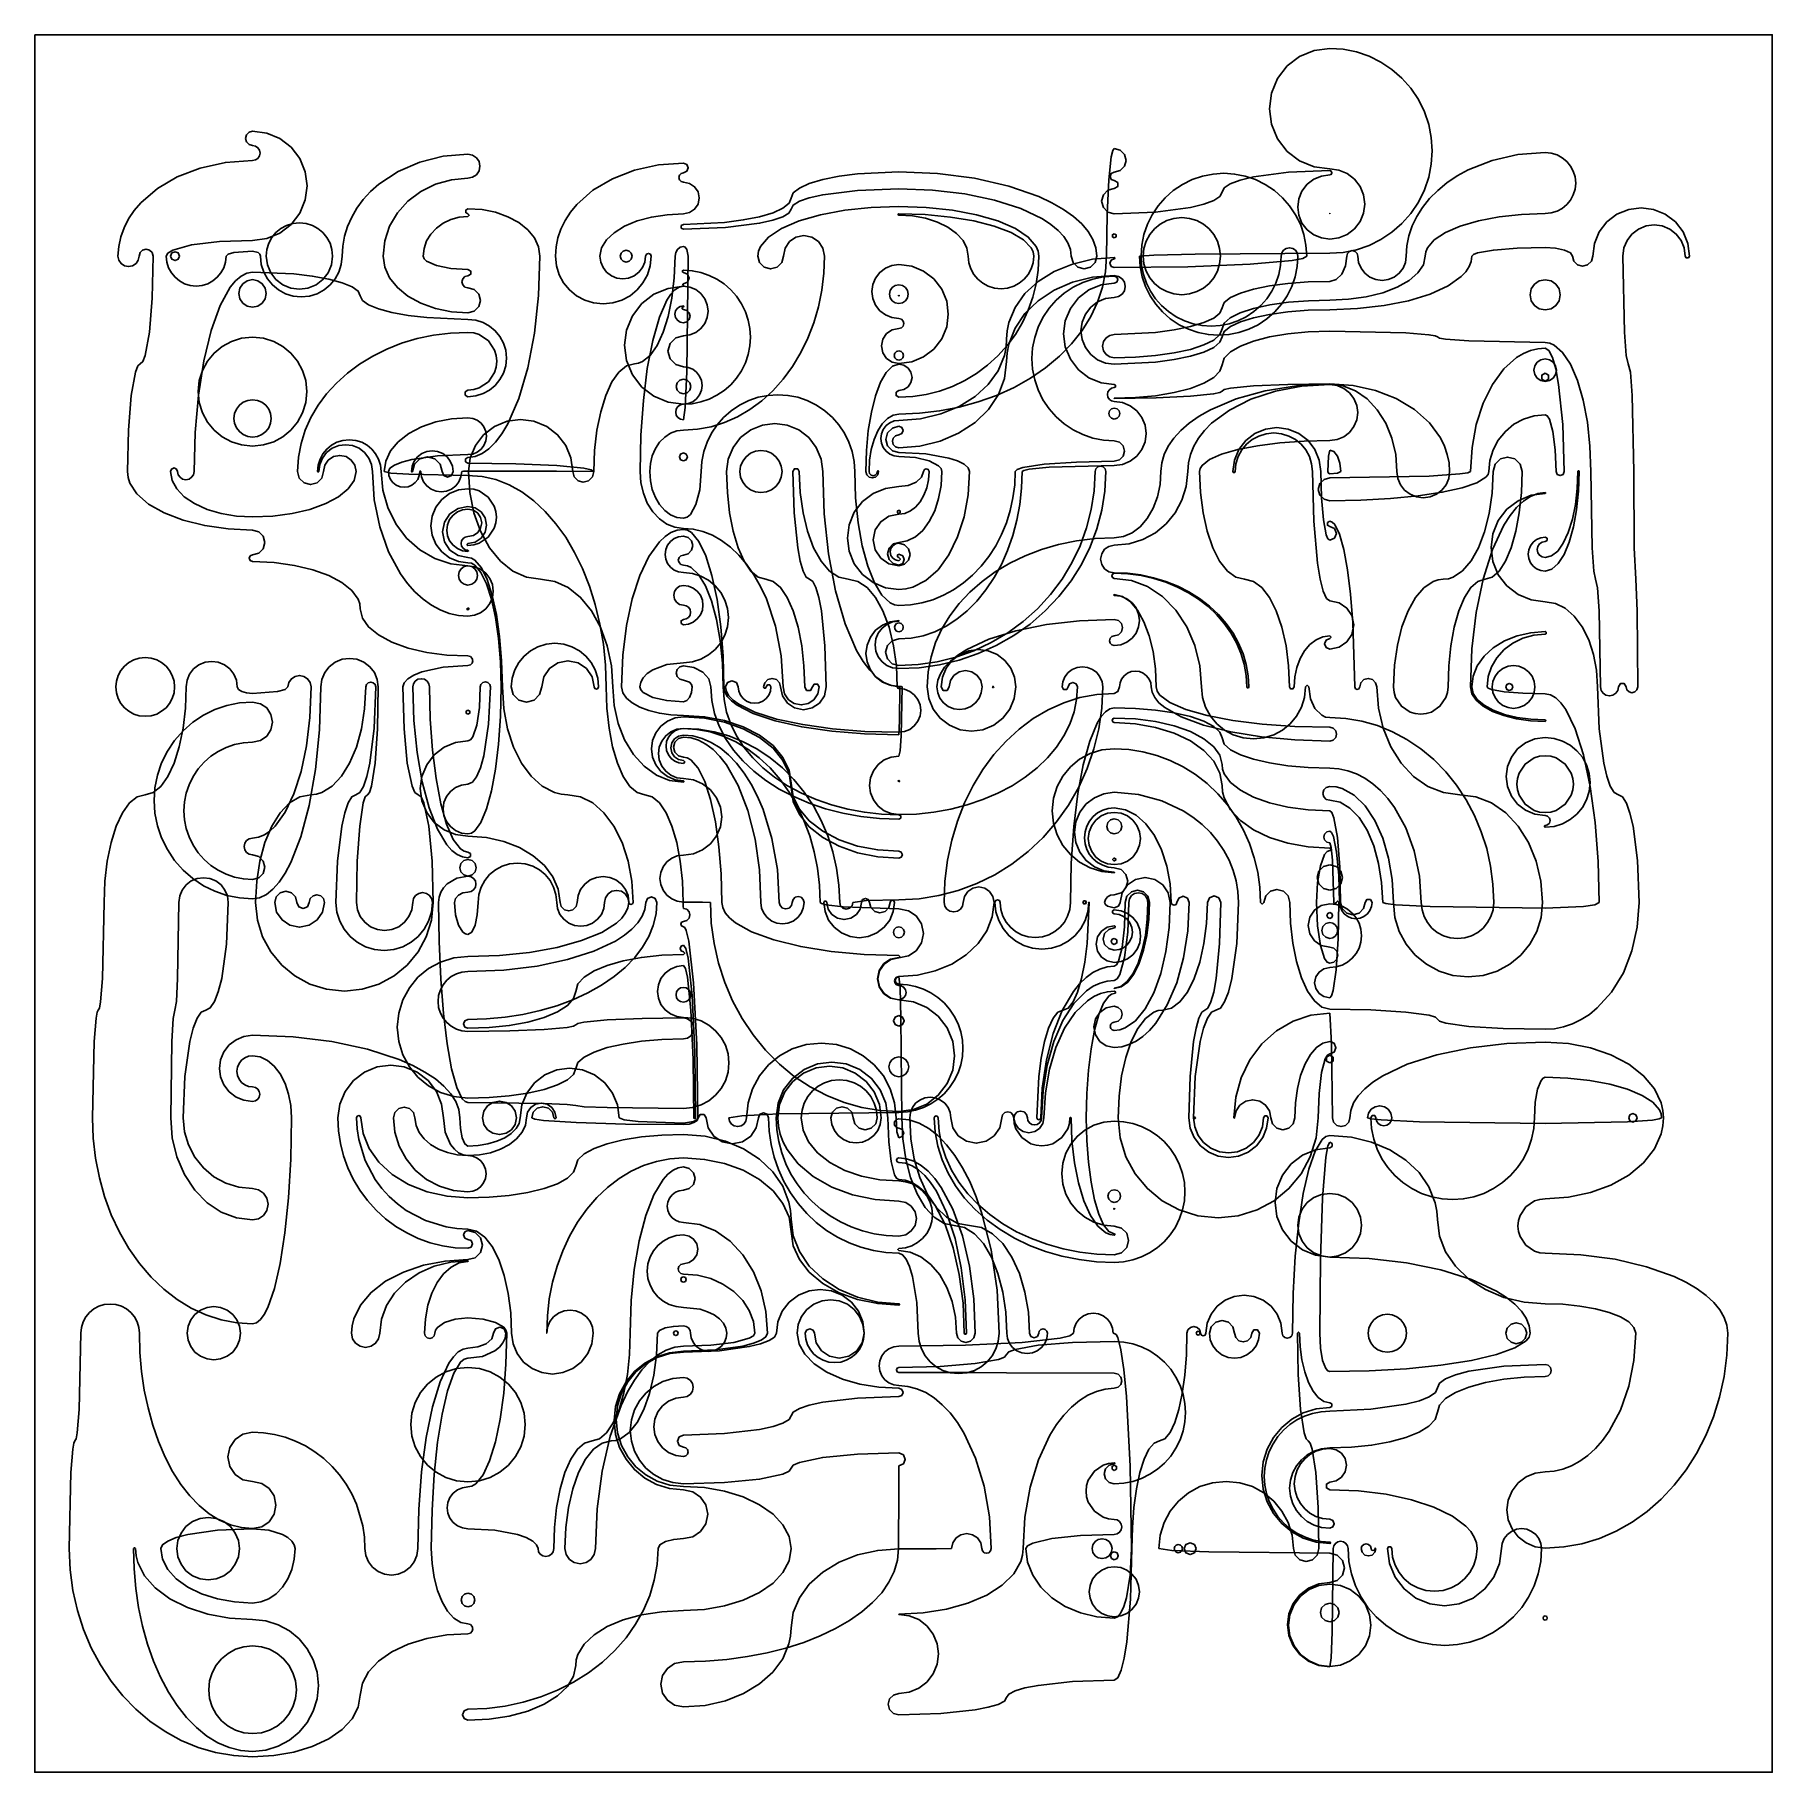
# Model space of a CAD drawing. Extents: x 13 to 254, y 51 to 292.
import ezdxf

# ---------------------------------------------------------------- set-up
doc = ezdxf.new("R2010")
doc.units = 0

msp = doc.modelspace()

# ---------------------------------------------------------------- linework, layer by layer
at = {"layer": 'Layer 1', "color": 7}
for points in [[(12.704984, 292.095016), (253.740097, 292.095016), (253.740097, 51.080186), (12.704984, 51.080186), (12.704984, 292.095016)], [(192.3512, 273.483678), (190.170144, 273.772996), (188.171614, 274.603445), (186.453063, 275.918767), (185.111945, 277.662705), (184.272007, 279.695961), (183.992028, 281.841732), (184.272007, 283.987503), (185.111945, 286.020758), (186.453063, 287.764696), (188.171614, 289.080018), (190.170144, 289.910467), (192.3512, 290.199785)], [(192.3512, 290.199785), (194.233347, 290.074845), (196.058635, 289.707992), (197.806357, 289.111182), (199.455807, 288.296366), (200.986277, 287.2755), (202.377061, 286.060535), (203.607451, 284.663427), (204.656741, 283.096129), (205.489598, 281.40389), (206.084496, 279.639929), (206.441435, 277.828155), (206.560414, 275.992473), (206.441435, 274.156791), (206.084496, 272.345016), (205.489598, 270.581055), (204.656741, 268.888816), (203.607451, 267.321518), (202.377061, 265.92441), (200.986277, 264.709446), (199.455807, 263.688579), (197.806357, 262.873764), (196.058635, 262.276953), (194.233347, 261.9101), (192.3512, 261.78516)], [(42.91995, 276.738716), (42.429397, 276.870142), (42.070287, 277.229203), (41.938844, 277.719691), (42.070287, 278.210178), (42.429397, 278.569239), (42.91995, 278.700665)], [(42.91995, 278.700689), (44.893311, 278.438922), (46.701529, 277.687554), (48.256429, 276.497485), (49.469837, 274.919616), (50.22979, 273.07998), (50.483108, 271.138543), (50.22979, 269.197107), (49.469837, 267.357471), (48.256429, 265.779602), (46.701529, 264.589533), (44.893311, 263.838165), (42.91995, 263.576398)], [(42.91995, 276.738716), (43.326057, 276.654978), (43.657374, 276.430206), (43.880591, 276.097863), (43.962399, 275.691415), (43.880591, 275.284966), (43.657374, 274.952624), (43.326057, 274.727851), (42.91995, 274.644114)], [(55.341536, 261.38775), (55.426997, 262.784388), (55.680216, 264.157371), (56.096449, 265.497432), (56.670955, 266.795305), (57.398988, 268.041725), (58.275805, 269.227427), (59.296663, 270.343143), (60.456818, 271.379609), (63.116796, 273.144262), (66.122763, 274.442743), (69.383103, 275.244348), (72.8062, 275.518373)], [(72.8062, 275.518373), (73.452209, 275.385747), (73.97935, 275.028593), (74.334552, 274.500173), (74.464746, 273.853752), (74.334552, 273.207331), (73.97935, 272.678912), (73.452209, 272.321757), (72.8062, 272.189132)], [(161.380342, 261.38775), (161.465576, 267.201156), (161.698016, 271.948444), (162.042772, 275.149154), (162.246364, 276.019399), (162.46495, 276.322827)], [(162.46495, 276.322827), (163.289267, 276.101981), (163.892708, 275.498621), (164.113583, 274.674414), (163.892708, 273.850208), (163.289267, 273.246847), (162.46495, 273.026002)], [(202.969641, 261.38775), (203.063925, 262.807886), (203.343288, 264.203969), (203.802496, 265.566576), (204.436316, 266.886286), (205.239515, 268.153676), (206.206859, 269.359327), (207.333116, 270.493815), (208.613052, 271.547719), (210.026325, 272.502191), (211.54766, 273.342062), (214.863979, 274.662389), (218.460934, 275.477481), (222.23745, 275.756116)], [(222.23745, 275.756116), (223.09108, 275.670074), (223.886155, 275.423302), (224.60564, 275.032831), (225.232504, 274.51569), (225.749714, 273.888909), (226.140238, 273.16952), (226.387043, 272.374552), (226.473096, 271.521036), (226.387043, 270.66752), (226.140238, 269.872552), (225.749714, 269.153163), (225.232504, 268.526383), (224.60564, 268.009242), (223.886155, 267.61877), (223.09108, 267.371998), (222.23745, 267.285956)], [(24.251277, 261.38775), (24.347661, 262.743136), (24.630558, 264.05937), (25.090583, 265.329787), (25.718354, 266.547725), (26.504485, 267.70652), (27.439593, 268.799509), (29.719205, 270.761415), (32.482117, 272.380135), (35.65326, 273.602363), (39.157561, 274.374792), (42.91995, 274.644114)], [(84.940687, 261.38775), (85.027552, 262.663773), (85.284934, 263.918182), (85.70801, 265.142513), (86.291959, 266.3283), (87.03196, 267.467077), (87.923192, 268.55038), (90.140058, 270.516696), (92.843763, 272.128951), (95.899144, 273.315293), (99.213081, 274.04767), (102.69245, 274.298029)], [(102.69245, 271.656056), (102.367682, 271.743066), (102.129935, 271.980781), (102.042914, 272.305505), (102.129935, 272.630229), (102.367682, 272.867944), (102.69245, 272.954954)], [(102.69245, 274.298029), (103.167362, 274.101341), (103.364078, 273.626492), (103.167362, 273.151643), (102.69245, 272.954954)], [(117.635575, 269.433677), (117.925356, 270.147908), (118.773053, 270.828179), (120.146195, 271.455375), (122.012315, 272.010381), (124.288247, 272.46545), (126.860214, 272.800303), (132.5787, 273.077686)], [(132.5787, 273.077686), (137.960979, 272.850992), (143.087347, 272.187843), (147.813754, 271.11364), (151.996148, 269.653783), (153.820309, 268.796339), (155.425446, 267.873333), (156.804102, 266.892429), (157.948819, 265.861295), (158.852137, 264.787594), (159.506599, 263.678993), (159.904746, 262.543157), (160.039119, 261.38775)], [(162.46495, 271.857343), (162.051711, 272.028489), (161.880542, 272.441672), (162.051711, 272.854856), (162.46495, 273.026002)], [(166.176296, 261.38775), (166.27733, 262.909343), (166.573985, 264.38497), (167.056597, 265.79789), (167.715499, 267.131363), (168.541024, 268.368649), (169.523507, 269.493008), (170.65328, 270.487698), (171.920679, 271.33598), (173.28911, 272.009291), (174.715539, 272.490228), (176.180634, 272.77879), (177.665061, 272.874977), (179.149488, 272.77879), (180.614582, 272.490228), (182.041012, 272.009291), (183.409443, 271.33598), (184.676841, 270.487698), (185.806615, 269.493008), (186.789098, 268.368649), (187.614623, 267.131363), (188.273525, 265.79789), (188.756136, 264.38497), (189.052792, 262.909343), (189.153826, 261.38775)], [(177.408075, 270.265145), (177.697836, 270.853023), (178.545518, 271.41295), (179.918654, 271.929192), (181.784773, 272.386015), (186.632686, 273.036196), (192.3512, 273.26451)], [(192.3512, 263.751053), (191.191211, 263.904927), (190.128297, 264.346599), (189.214289, 265.04615), (188.501018, 265.973659), (188.054299, 267.055042), (187.905393, 268.196265), (188.054299, 269.337489), (188.501018, 270.418871), (189.214289, 271.346381), (190.128297, 272.045932), (191.191211, 272.487604), (192.3512, 272.641477)], [(192.3512, 273.483678), (193.621077, 273.315229), (194.784682, 272.831716), (195.785275, 272.065896), (196.566114, 271.050522), (197.055151, 269.866699), (197.218164, 268.617366), (197.055151, 267.368033), (196.566114, 266.18421), (195.785275, 265.168836), (194.784682, 264.403016), (193.621077, 263.919503), (192.3512, 263.751053)], [(192.3512, 273.26451), (192.571505, 273.173269), (192.662758, 272.952994), (192.571505, 272.732718), (192.3512, 272.641477)], [(61.032356, 261.38775), (61.260678, 263.504835), (61.928587, 265.52126), (63.0105, 267.380362), (64.480835, 269.02548), (66.274066, 270.374373), (68.300545, 271.366925), (70.498511, 271.979668), (72.8062, 272.189132)], [(102.69245, 271.656056), (103.550929, 271.48276), (104.251972, 271.010167), (104.724628, 270.309218), (104.897947, 269.450854), (104.724628, 268.592489), (104.251972, 267.89154), (103.550929, 267.418947), (102.69245, 267.245651)], [(117.635575, 267.920129), (117.925356, 268.469109), (118.773053, 268.991987), (120.146195, 269.47407), (122.012315, 269.900664), (126.860214, 270.507823), (132.5787, 270.721029)], [(132.5787, 270.721029), (137.267651, 270.540035), (141.733658, 270.010575), (145.851225, 269.152928), (149.494857, 267.987375), (152.482404, 266.565858), (153.683466, 265.782702), (154.680724, 264.959441), (155.46768, 264.102195), (156.037836, 263.217085), (156.384695, 262.31023), (156.501758, 261.38775)], [(162.46495, 267.265804), (161.588058, 267.500735), (160.946128, 268.142579), (160.711165, 269.019354), (160.946128, 269.896129), (161.588058, 270.537973), (162.46495, 270.772904)], [(162.46495, 271.857343), (162.934599, 271.586227), (162.934599, 271.043996), (162.46495, 270.77288)], [(177.408075, 270.265145), (177.118294, 269.67727), (176.270597, 269.117347), (174.897455, 268.601109), (173.031335, 268.14429), (168.183436, 267.494115), (162.46495, 267.265804)], [(72.8062, 267.235563), (72.490147, 267.418012), (72.490147, 267.78291), (72.8062, 267.965359)], [(72.8062, 267.965359), (74.761951, 267.837804), (76.624712, 267.464668), (78.34214, 266.860244), (79.861891, 266.038822), (81.10799, 265.037011), (82.024904, 263.904892), (82.590953, 262.67697), (82.784454, 261.38775)], [(117.635575, 269.433677), (117.345794, 268.719447), (116.498097, 268.039175), (115.124955, 267.411979), (113.258835, 266.856974), (110.982903, 266.401905), (108.410936, 266.067052), (102.69245, 265.789668)], [(117.635575, 267.920129), (117.331962, 267.355654), (116.461233, 266.829901), (115.08348, 266.354132), (113.25879, 265.93961), (108.508958, 265.33936), (102.69245, 265.119254)], [(113.000576, 261.38775), (113.096379, 262.06909), (113.38024, 262.73889), (114.490872, 264.025788), (116.289931, 265.212281), (118.734876, 266.262208), (121.716747, 267.123081), (125.086476, 267.756536), (128.741362, 268.147593), (132.5787, 268.281274)], [(132.5787, 268.281274), (136.386656, 268.147593), (140.013556, 267.756536), (143.357483, 267.123081), (146.316522, 266.262208), (148.742746, 265.212281), (150.52803, 264.025788), (151.630157, 262.73889), (151.911846, 262.06909), (152.006914, 261.38775)], [(228.833154, 261.38775), (229.065545, 263.139187), (229.732593, 264.744053), (230.789109, 266.124088), (232.189906, 267.201037), (233.823094, 267.875526), (235.546658, 268.100355), (237.270222, 267.875526), (238.90341, 267.201037), (240.304206, 266.124088), (241.360723, 264.744053), (242.02777, 263.139187), (242.260162, 261.38775)], [(44.818659, 261.38775), (44.91219, 262.31543), (45.18044, 263.179474), (45.604897, 263.961372), (46.167049, 264.642614), (46.848383, 265.204691), (47.630385, 265.629091), (48.494545, 265.897305), (49.422349, 265.990823), (50.350153, 265.897305), (51.214313, 265.629091), (51.996316, 265.204691), (52.677649, 264.642614), (53.239801, 263.961372), (53.664258, 263.179474), (53.932508, 262.31543), (54.026039, 261.38775)], [(66.597367, 261.38775), (66.717771, 262.463913), (67.069987, 263.488907), (67.640524, 264.433931), (68.415892, 265.270182), (69.361537, 265.955855), (70.430183, 266.460392), (71.589261, 266.771864), (72.8062, 266.878339)], [(72.8062, 267.235563), (72.982781, 267.056951), (72.8062, 266.878339)], [(91.117721, 261.38775), (91.342181, 262.535906), (91.998794, 263.629472), (93.062411, 264.637717), (94.50788, 265.529912), (96.270784, 266.261455), (98.262993, 266.799745), (100.423788, 267.132053), (102.69245, 267.245651)], [(102.69245, 265.119254), (102.402113, 265.286858), (102.402113, 265.622065), (102.69245, 265.789668)], [(132.5787, 267.064469), (132.495877, 267.112281), (132.495877, 267.207904), (132.5787, 267.255715)], [(132.5787, 267.255715), (136.246187, 267.141922), (139.739297, 266.809043), (142.959873, 266.269828), (145.809758, 265.537028), (148.146483, 264.6433), (149.865911, 263.633323), (150.927383, 262.537879), (151.19868, 261.967726), (151.290242, 261.38775)], [(132.5787, 267.064469), (134.466792, 266.954385), (136.265111, 266.632355), (137.923124, 266.110714), (139.390299, 265.401797), (140.593289, 264.537197), (141.478483, 263.560136), (142.024949, 262.500395), (142.211756, 261.38775)], [(166.461794, 261.38775), (166.572705, 262.466488), (166.886424, 263.470985), (167.381453, 264.379793), (168.036294, 265.171462), (168.82945, 265.824543), (169.739423, 266.317585), (170.744715, 266.629141), (171.823829, 266.737759), (172.902943, 266.629141), (173.908235, 266.317585), (174.818208, 265.824543), (175.611364, 265.171462), (176.266205, 264.379793), (176.761235, 263.470985), (177.074953, 262.466488), (177.185865, 261.38775)], [(192.3512, 267.275868), (192.327927, 267.289303), (192.327927, 267.316173), (192.3512, 267.329608)], [(192.3512, 267.329608), (192.374473, 267.316173), (192.374473, 267.289303), (192.3512, 267.275868)], [(205.594036, 261.38775), (205.675478, 261.970715), (205.91679, 262.543806), (206.860941, 263.644896), (208.390325, 264.660078), (210.468779, 265.558412), (213.003676, 266.294988), (215.868291, 266.836982), (218.975319, 267.171577), (222.23745, 267.285956)], [(233.020146, 261.38775), (233.169917, 262.516516), (233.599816, 263.550819), (234.280719, 264.440223), (235.183504, 265.134295), (236.23606, 265.568989), (237.346862, 265.713887), (238.457664, 265.568989), (239.51022, 265.134295), (240.413005, 264.440223), (241.093908, 263.550819), (241.523807, 262.516516), (241.673578, 261.38775)], [(30.951631, 261.38775), (31.183723, 261.816728), (31.862665, 262.225309), (34.45707, 262.935358), (38.339872, 263.409797), (42.91995, 263.576398)], [(116.568086, 261.38775), (116.792003, 262.496704), (117.402646, 263.402287), (118.308351, 264.012848), (119.417453, 264.236735), (120.526555, 264.012848), (121.43226, 263.402287), (122.042903, 262.496704), (122.26682, 261.38775)], [(162.46495, 263.909166), (162.208219, 264.05737), (162.208219, 264.353778), (162.46495, 264.501982)], [(162.46495, 264.501982), (162.721681, 264.353778), (162.721681, 264.05737), (162.46495, 263.909166)], [(27.185222, 261.38775), (27.06824, 260.818713), (26.753468, 260.354404), (26.28783, 260.041552), (25.718249, 259.926883), (25.148669, 260.041552), (24.683031, 260.354404), (24.368259, 260.818713), (24.251277, 261.38775)], [(27.185222, 261.38775), (27.315264, 261.873008), (27.670545, 262.228241), (28.155868, 262.358266), (28.64119, 262.228241), (28.996471, 261.873008), (29.126513, 261.38775)], [(29.126513, 261.38775), (28.986636, 255.572039), (28.605178, 250.82285), (28.0394, 247.62083), (27.705284, 246.750211), (27.34656, 246.446625)], [(39.246021, 261.38775), (39.161765, 260.552057), (38.920114, 259.773691), (38.537745, 259.069324), (38.031336, 258.455633), (37.417562, 257.949291), (36.713102, 257.566973), (35.93463, 257.325355), (35.098826, 257.24111), (34.263021, 257.325355), (33.48455, 257.566973), (32.78009, 257.949291), (32.166316, 258.455633), (31.659906, 259.069324), (31.277538, 259.773691), (31.035887, 260.552057), (30.951631, 261.38775)], [(31.554018, 261.38775), (31.736881, 261.82341), (32.173727, 262.00354), (32.610573, 261.82341), (32.793437, 261.38775)], [(32.793437, 261.38775), (32.610573, 260.95209), (32.173727, 260.77196), (31.736881, 260.95209), (31.554018, 261.38775)], [(39.246021, 261.38775), (39.525683, 261.659694), (40.32209, 261.890237), (42.91995, 262.098374)], [(42.91995, 262.098374), (43.697602, 261.890237), (43.936001, 261.659694), (44.019716, 261.38775)], [(55.341536, 261.38775), (55.226527, 260.247032), (54.896674, 259.184563), (54.374742, 258.223105), (53.683494, 257.385418), (52.845695, 256.694263), (51.884108, 256.172401), (50.821497, 255.842592), (49.680626, 255.727598), (48.539755, 255.842592), (47.477145, 256.172401), (46.515558, 256.694263), (45.677758, 257.385418), (44.986511, 258.223105), (44.464579, 259.184563), (44.134726, 260.247032), (44.019716, 261.38775)], [(54.026039, 261.38775), (53.86668, 260.186727), (53.409262, 259.086213), (52.684771, 258.139873), (51.724194, 257.401371), (50.604259, 256.93885), (49.422349, 256.784676), (48.24044, 256.93885), (47.120504, 257.401371), (46.159928, 258.139873), (45.435437, 259.086213), (44.978018, 260.186727), (44.818659, 261.38775)], [(72.8062, 253.527499), (70.498511, 253.679927), (68.300545, 254.125825), (66.274066, 254.848114), (64.480835, 255.829713), (63.0105, 257.026879), (61.928587, 258.379762), (61.260678, 259.84713), (61.032356, 261.38775)], [(72.8062, 259.517456), (70.430183, 259.659823), (68.415892, 260.065252), (67.069987, 260.672019), (66.717771, 261.02117), (66.597367, 261.38775)], [(82.784454, 261.38775), (82.590953, 255.911117), (82.024904, 250.69488), (81.10799, 245.885616), (79.861891, 241.629902), (78.34214, 238.140487), (77.504864, 236.737662), (76.624712, 235.572878), (75.708227, 234.653724), (74.761951, 233.987789), (73.792428, 233.582662), (72.8062, 233.445934)], [(98.215275, 261.38775), (98.080428, 260.05028), (97.693682, 258.804557), (97.081727, 257.677266), (96.271253, 256.695094), (95.288949, 255.884729), (94.161508, 255.272855), (92.915617, 254.886161), (91.577969, 254.751333), (90.24032, 254.886161), (88.99443, 255.272855), (87.866988, 255.884729), (86.884685, 256.695094), (86.074211, 257.677266), (85.462256, 258.804557), (85.07551, 260.05028), (84.940663, 261.38775)], [(97.447772, 261.38775), (97.338213, 260.562049), (97.023739, 259.805449), (96.525653, 259.154843), (95.865259, 258.647124), (95.095306, 258.329142), (94.282746, 258.223148), (93.470186, 258.329142), (92.700233, 258.647124), (92.039839, 259.154843), (91.541754, 259.805449), (91.227279, 260.562049), (91.117721, 261.38775)], [(93.93652, 261.38775), (94.046012, 261.796324), (94.345149, 262.095421), (94.753777, 262.204898), (95.162406, 262.095421), (95.461543, 261.796324), (95.571035, 261.38775)], [(95.571035, 261.38775), (95.461543, 260.979176), (95.162406, 260.680079), (94.753777, 260.570602), (94.345149, 260.680079), (94.046012, 260.979176), (93.93652, 261.38775)], [(101.533772, 261.38775), (101.419316, 258.376601), (101.091052, 255.572005), (100.571633, 253.034045), (99.883715, 250.822802), (99.049949, 248.998356), (98.092992, 247.620791), (97.035497, 246.750187), (96.476127, 246.52377), (95.900118, 246.446625)], [(97.447772, 261.38775), (97.56017, 261.659067), (97.831523, 261.77145), (98.102876, 261.659067), (98.215275, 261.38775)], [(101.533772, 261.38775), (101.621971, 261.894788), (101.873141, 262.324635), (102.249043, 262.611849), (102.69245, 262.712705)], [(102.69245, 262.712705), (102.949105, 262.611849), (103.166686, 262.324635), (103.363121, 261.38775)], [(122.26682, 261.38775), (122.171036, 259.00227), (121.887229, 256.657195), (121.420714, 254.368351), (120.77681, 252.151563), (119.960831, 250.022658), (118.978096, 247.997462), (117.83392, 246.091802), (116.53362, 244.321502), (115.097861, 242.718224), (113.55232, 241.307448), (111.909834, 240.095729), (110.183237, 239.089622), (108.385365, 238.295684), (106.529053, 237.720469), (104.627136, 237.370533), (102.69245, 237.25243)], [(103.363121, 261.38775), (103.166686, 245.32984), (102.949105, 240.407079), (102.69245, 238.678435)], [(116.568086, 261.38775), (116.329108, 260.495992), (115.676209, 259.84318), (114.784331, 259.604234), (113.892454, 259.84318), (113.239554, 260.495992), (113.000576, 261.38775)], [(161.380342, 261.38775), (161.239406, 259.223088), (160.821813, 257.09509), (160.135386, 255.018117), (159.187948, 253.006532), (157.987321, 251.074694), (156.541328, 249.236965), (154.857792, 247.507706), (152.944536, 245.901278), (150.831967, 244.446411), (148.557866, 243.166226), (146.141118, 242.066673), (143.600611, 241.153699), (140.95523, 240.433253), (138.22386, 239.911284), (135.425388, 239.593741), (132.5787, 239.486571)], [(152.006914, 261.38775), (151.911846, 259.454034), (151.630157, 257.553071), (151.167126, 255.69769), (150.52803, 253.900719), (149.718144, 252.174988), (148.742746, 250.533325), (147.607113, 248.98856), (146.316522, 247.553521), (144.891483, 246.253873), (143.357483, 245.11027), (141.727261, 244.128028), (140.013556, 243.312459), (138.229108, 242.668877), (136.386656, 242.202596), (134.49894, 241.918931), (132.5787, 241.823195)], [(151.290242, 261.38775), (151.198021, 260.473057), (150.933526, 259.621108), (150.51501, 258.850156), (149.960728, 258.17845), (149.288933, 257.624242), (148.517877, 257.205783), (147.665815, 256.941324), (146.750999, 256.849115), (145.836183, 256.941324), (144.984121, 257.205783), (144.213065, 257.624242), (143.541269, 258.17845), (142.986987, 258.850156), (142.568472, 259.621108), (142.303977, 260.473057), (142.211756, 261.38775)], [(147.521825, 249.890184), (147.598975, 251.043887), (147.825416, 252.164263), (148.69613, 254.282348), (150.073876, 256.199064), (151.898565, 257.869036), (154.110107, 259.246888), (156.648411, 260.287247), (159.453389, 260.944738), (162.46495, 261.173984)], [(160.039119, 261.38775), (159.802161, 260.503528), (159.154779, 259.856233), (158.270439, 259.619306), (157.386099, 259.856233), (156.738717, 260.503528), (156.501758, 261.38775)], [(162.46495, 259.792086), (162.039582, 259.970609), (161.863712, 260.397034), (162.039582, 260.823459), (162.46495, 261.001982)], [(189.153802, 261.38775), (188.636244, 261.074998), (187.122234, 260.777116), (181.336818, 260.259445), (172.678331, 259.913548), (162.46495, 259.792086)], [(162.46495, 261.173984), (162.539439, 261.130984), (162.539439, 261.044983), (162.46495, 261.001982)], [(165.956692, 261.38775), (167.965854, 261.539832), (173.687464, 261.668761), (192.3512, 261.78516)], [(187.921317, 261.38775), (187.824737, 259.933234), (187.541159, 258.522657), (187.079822, 257.172024), (186.449967, 255.897335), (185.660834, 254.714593), (184.721663, 253.6398), (183.641693, 252.688959), (182.430166, 251.878072), (181.12206, 251.234443), (179.758513, 250.774708), (178.358005, 250.498867), (176.939016, 250.40692), (175.520028, 250.498867), (174.11952, 250.774708), (172.755973, 251.234443), (171.447866, 251.878072), (170.236339, 252.688959), (169.15637, 253.6398), (168.217199, 254.714593), (167.428065, 255.897335), (166.79821, 257.172024), (166.336874, 258.522657), (166.053295, 259.933234), (165.956716, 261.38775)], [(185.60879, 261.38775), (185.523345, 260.100911), (185.272457, 258.852946), (184.864304, 257.658013), (184.307058, 256.530271), (183.608897, 255.483875), (182.777993, 254.532985), (181.822523, 253.691757), (180.750661, 252.974349), (179.593353, 252.404918), (178.386996, 251.998181), (177.147938, 251.754139), (175.892531, 251.672791), (174.637124, 251.754139), (173.398067, 251.998181), (172.19171, 252.404918), (171.034402, 252.974349), (169.96254, 253.691757), (169.00707, 254.532985), (168.176166, 255.483875), (167.478004, 256.530271), (166.920759, 257.658013), (166.512605, 258.852946), (166.261718, 260.100911), (166.176272, 261.38775)], [(177.185865, 261.38775), (177.074953, 260.309012), (176.761235, 259.304515), (176.266205, 258.395707), (175.611364, 257.604038), (174.818208, 256.950957), (173.908235, 256.457915), (172.902943, 256.146359), (171.823829, 256.037741), (170.744715, 256.146359), (169.739423, 256.457915), (168.82945, 256.950957), (168.036294, 257.604038), (167.381453, 258.395707), (166.886424, 259.304515), (166.572705, 260.309012), (166.461794, 261.38775)], [(185.608814, 261.38775), (185.699677, 261.83775), (185.947469, 262.205225), (186.314993, 262.452983), (186.765053, 262.543834), (187.215114, 262.452983), (187.582638, 262.205225), (187.83043, 261.83775), (187.921293, 261.38775)], [(205.594036, 261.38775), (205.337228, 260.191309), (204.585986, 259.051755), (203.369084, 258.001109), (201.715299, 257.071393), (199.698332, 256.309085), (197.419014, 255.748158), (194.946814, 255.401875), (192.3512, 255.2835)], [(194.720941, 261.38775), (194.540555, 260.045595), (194.02686, 258.907771), (193.25806, 258.147501), (192.3512, 257.88053)], [(212.083585, 261.38775), (211.987027, 260.653169), (211.700929, 259.93103), (211.230649, 259.226207), (210.581546, 258.543573), (208.768312, 257.264365), (206.304103, 256.132395), (203.298737, 255.204252), (199.902457, 254.521298), (196.218774, 254.099683), (192.3512, 253.955556)], [(194.720941, 261.38775), (194.82332, 261.769783), (195.103024, 262.04945), (195.485108, 262.151815), (195.867192, 262.04945), (196.146897, 261.769783), (196.249276, 261.38775)], [(202.969617, 261.38775), (202.853303, 260.511136), (202.519438, 259.707883), (201.99064, 259.01716), (201.289526, 258.478136), (200.472097, 258.140547), (199.609434, 258.028017), (198.746772, 258.140547), (197.929343, 258.478136), (197.228229, 259.01716), (196.699431, 259.707883), (196.365566, 260.511136), (196.249252, 261.38775)], [(212.083585, 261.38775), (212.280491, 261.619147), (212.856502, 261.839541), (215.057583, 262.222552), (218.351734, 262.478471), (222.23745, 262.568338)], [(222.23745, 262.568338), (223.689378, 262.478471), (224.920264, 262.222552), (225.742715, 261.839541), (226.031521, 261.38775)], [(228.833154, 261.38775), (228.64548, 260.687436), (228.132746, 260.17477), (227.432338, 259.987121), (226.73193, 260.17477), (226.219195, 260.687436), (226.031521, 261.38775)], [(233.773232, 246.446625), (233.485038, 247.58395), (233.24072, 250.822779), (233.020146, 261.38775)], [(242.260186, 261.38775), (242.113534, 261.133776), (241.82023, 261.133776), (241.673578, 261.38775)], [(34.80459, 231.5055), (34.961965, 236.92683), (35.422335, 242.090392), (36.168066, 246.851091), (37.181524, 251.06383), (38.417544, 254.518009), (39.814336, 257.05969), (40.559718, 257.969563), (41.329329, 258.628773), (42.117846, 259.029808), (42.91995, 259.165156)], [(42.91995, 254.307545), (42.179623, 254.459367), (41.575489, 254.868551), (41.168391, 255.474049), (41.019172, 256.21481), (41.168391, 256.955571), (41.575489, 257.561068), (42.179623, 257.970253), (42.91995, 258.122074)], [(42.91995, 259.165156), (48.638462, 258.915497), (51.210437, 258.614114), (53.486374, 258.204529), (55.352492, 257.704998), (56.725629, 257.140492), (57.573313, 256.528216), (57.863075, 255.885376)], [(42.91995, 258.122074), (43.660277, 257.970253), (44.264411, 257.561068), (44.671509, 256.955571), (44.820728, 256.21481), (44.671509, 255.474049), (44.264411, 254.868551), (43.660277, 254.459367), (42.91995, 254.307545)], [(72.8062, 256.972062), (72.386047, 257.084626), (72.078474, 257.392158), (71.965894, 257.812255), (72.078474, 258.232352), (72.386047, 258.539884), (72.8062, 258.652448)], [(72.8062, 259.517456), (73.180809, 259.301204), (73.180809, 258.8687), (72.8062, 258.652448)], [(102.69245, 259.112563), (102.552541, 259.193329), (102.552541, 259.354861), (102.69245, 259.435626)], [(102.69245, 259.435626), (103.924632, 259.353832), (105.11959, 259.113665), (106.263769, 258.722952), (107.343611, 258.189518), (108.345562, 257.521189), (109.256064, 256.725791), (110.061561, 255.811148), (110.748498, 254.785088), (111.293743, 253.677232), (111.683204, 252.522423), (111.91688, 251.336312), (111.994772, 250.134549), (111.91688, 248.932786), (111.683204, 247.746674), (111.293743, 246.591865), (110.748498, 245.48401), (110.061561, 244.457949), (109.256064, 243.543307), (108.345562, 242.747909), (107.343611, 242.07958), (106.263769, 241.546146), (105.11959, 241.155433), (103.924632, 240.915266), (102.69245, 240.833471)], [(102.69245, 259.112563), (103.246905, 258.880244), (103.476198, 258.324592), (103.246905, 257.768941), (102.69245, 257.536621)], [(132.5787, 252.728615), (131.601408, 252.858253), (130.705902, 253.230363), (129.93585, 253.819735), (129.334919, 254.601162), (128.958558, 255.512228), (128.833104, 256.47371), (128.958558, 257.435191), (129.334919, 258.346257), (129.93585, 259.127684), (130.705902, 259.717057), (131.601408, 260.089166), (132.5787, 260.218804)], [(132.5787, 260.218804), (134.369367, 259.981271), (136.010179, 259.299465), (137.421126, 258.219573), (138.522197, 256.787784), (139.211793, 255.118462), (139.441659, 253.356764), (139.211793, 251.595066), (138.522197, 249.925744), (137.421126, 248.493954), (136.010179, 247.414063), (134.369367, 246.732256), (132.5787, 246.494723)], [(147.521825, 246.749727), (147.598975, 247.971621), (147.825416, 249.158219), (148.69613, 251.401497), (150.073876, 253.431504), (151.898565, 255.200182), (154.110107, 256.659475), (156.648411, 257.761326), (159.453389, 258.457678), (162.46495, 258.700475)], [(162.46495, 235.759418), (160.951607, 235.859876), (159.483982, 236.154844), (158.078723, 236.634711), (156.75248, 237.289864), (155.521903, 238.110694), (154.403642, 239.087587), (153.414345, 240.210934), (152.570662, 241.471123), (151.901002, 242.83177), (151.422673, 244.250085), (151.135676, 245.706845), (151.04001, 247.182828), (151.135676, 248.658811), (151.422673, 250.115571), (151.901002, 251.533886), (152.570662, 252.894533), (153.414345, 254.154722), (154.403642, 255.278069), (155.521903, 256.254962), (156.75248, 257.075792), (158.078723, 257.730945), (159.483982, 258.210812), (160.951607, 258.50578), (162.46495, 258.606238)], [(162.46495, 258.700475), (163.055832, 258.579075), (163.537973, 258.252334), (163.862844, 257.768967), (163.981919, 257.177688), (163.862844, 256.586408), (163.537973, 256.103041), (163.055832, 255.7763), (162.46495, 255.6549)], [(162.46495, 258.606238), (162.79969, 258.465515), (162.938057, 258.129832), (162.79969, 257.794148), (162.46495, 257.653425)], [(222.23745, 253.920128), (221.422353, 254.084666), (220.756736, 254.533378), (220.307965, 255.198906), (220.143404, 256.013894), (220.307965, 256.828881), (220.756736, 257.494409), (221.422353, 257.943121), (222.23745, 258.107659)], [(222.23745, 258.107659), (223.052547, 257.943121), (223.718164, 257.494409), (224.166935, 256.828881), (224.331496, 256.013894), (224.166935, 255.198906), (223.718164, 254.533378), (223.052547, 254.084666), (222.23745, 253.920128)], [(72.8062, 252.60562), (67.087714, 252.855276), (64.515747, 253.156657), (62.239815, 253.566238), (60.373695, 254.065766), (59.000553, 254.630268), (58.152856, 255.242539), (57.863075, 255.885376)], [(72.8062, 256.972062), (73.667456, 256.74132), (74.297939, 256.110921), (74.528712, 255.24978), (74.297939, 254.38864), (73.667456, 253.758241), (72.8062, 253.527499)], [(102.69245, 240.848915), (100.559127, 241.131901), (98.604334, 241.944175), (96.923393, 243.230712), (95.611625, 244.936484), (94.790069, 246.925242), (94.516218, 249.024053), (94.790069, 251.122864), (95.611625, 253.111622), (96.923393, 254.817394), (98.604334, 256.10393), (100.559127, 256.916205), (102.69245, 257.199191)], [(96.673503, 231.5055), (96.790224, 236.547547), (97.131668, 241.34986), (97.684757, 245.777495), (98.436412, 249.695506), (99.353135, 252.908026), (100.389099, 255.271888), (100.941929, 256.118105), (101.512728, 256.731196), (102.097551, 257.104174), (102.69245, 257.230053)], [(102.69245, 257.32276), (102.599833, 257.376225), (102.599833, 257.483156), (102.69245, 257.536621)], [(102.69245, 257.32276), (102.732599, 257.299583), (102.732599, 257.25323), (102.69245, 257.230053)], [(102.69245, 257.199191), (103.587275, 257.080492), (104.407215, 256.739782), (105.112288, 256.200143), (105.662511, 255.484655), (106.007113, 254.650468), (106.121981, 253.770119), (106.007113, 252.88977), (105.662511, 252.055583), (105.112288, 251.340095), (104.407215, 250.800456), (103.587275, 250.459746), (102.69245, 250.341047)], [(132.5787, 254.822596), (132.073682, 254.926503), (131.66163, 255.205865), (131.383999, 255.619055), (131.282243, 256.124446), (131.383999, 256.629837), (131.66163, 257.043027), (132.073682, 257.322389), (132.5787, 257.426296)], [(132.5787, 255.852219), (132.524078, 255.88375), (132.524078, 255.946814), (132.5787, 255.978346)], [(132.5787, 257.426296), (133.083718, 257.322389), (133.49577, 257.043027), (133.773401, 256.629837), (133.875157, 256.124446), (133.773401, 255.619055), (133.49577, 255.205865), (133.083718, 254.926503), (132.5787, 254.822596)], [(132.5787, 255.978346), (132.633322, 255.946814), (132.633322, 255.88375), (132.5787, 255.852219)], [(162.46495, 243.581037), (160.628837, 243.824598), (158.946382, 244.523708), (157.499626, 245.631007), (156.370611, 247.099134), (155.663513, 248.810822), (155.427814, 250.617231), (155.663513, 252.42364), (156.370611, 254.135328), (157.499626, 255.603455), (158.946382, 256.710754), (160.628837, 257.409864), (162.46495, 257.653425)], [(162.46495, 246.393961), (161.256617, 246.554246), (160.149405, 247.014326), (159.197306, 247.743031), (158.454309, 248.709195), (157.988972, 249.835645), (157.83386, 251.02443), (157.988972, 252.213215), (158.454309, 253.339665), (159.197306, 254.305829), (160.149405, 255.034535), (161.256617, 255.494614), (162.46495, 255.6549)], [(177.408075, 254.204129), (177.711683, 254.945053), (178.582408, 255.635152), (179.96016, 256.259641), (181.784849, 256.803739), (183.996388, 257.25266), (186.534685, 257.591621), (189.339652, 257.805839), (192.3512, 257.88053)], [(102.69245, 252.15117), (102.235382, 252.243436), (101.862135, 252.495052), (101.610485, 252.868249), (101.518207, 253.325256), (101.610485, 253.782263), (101.862135, 254.15546), (102.235382, 254.407076), (102.69245, 254.499342)], [(102.69245, 253.990148), (102.528615, 254.084725), (102.528615, 254.27388), (102.69245, 254.368457)], [(102.69245, 254.499342), (102.756662, 254.433899), (102.69245, 254.368457)], [(102.69245, 253.990148), (103.152256, 253.86696), (103.488857, 253.530404), (103.612062, 253.070659), (103.488857, 252.610915), (103.152256, 252.274359), (102.69245, 252.15117)], [(177.408075, 254.204129), (177.118294, 253.483545), (176.270597, 252.797222), (174.897455, 252.164446), (173.031335, 251.604504), (170.755403, 251.145386), (168.183436, 250.807555), (162.46495, 250.527704)], [(177.408075, 251.280473), (177.697856, 252.065072), (178.545553, 252.812365), (179.918695, 253.501354), (181.784815, 254.11104), (184.060747, 254.610944), (186.632714, 254.978787), (189.422328, 255.205872), (192.3512, 255.2835)], [(177.408075, 250.174782), (177.711666, 250.936745), (178.58238, 251.646439), (179.960126, 252.288662), (181.784815, 252.84821), (183.996357, 253.309879), (186.534661, 253.658466), (189.339639, 253.878768), (192.3512, 253.95558)], [(49.161657, 231.5055), (49.283732, 233.479569), (49.642031, 235.396614), (50.224669, 237.24693), (51.019763, 239.020811), (52.015426, 240.708553), (53.199774, 242.300451), (54.560922, 243.786799), (56.086984, 245.157893), (57.766075, 246.404028), (59.586311, 247.515499), (61.535807, 248.482601), (63.602677, 249.295629), (65.775036, 249.944877), (68.041, 250.420642), (70.388683, 250.713218), (72.8062, 250.8129)], [(72.8062, 252.60562), (73.884552, 252.494777), (74.888691, 252.181254), (75.797174, 251.686534), (76.588561, 251.032101), (77.241408, 250.23944), (77.734274, 249.330035), (78.045718, 248.325371), (78.154298, 247.246931), (78.045718, 246.168492), (77.734274, 245.163827), (77.241408, 244.254423), (76.588561, 243.461762), (75.797174, 242.807329), (74.888691, 242.312609), (73.884552, 241.999086), (72.8062, 241.888243)], [(72.8062, 250.8129), (73.613498, 250.729668), (74.365208, 250.494744), (75.637692, 249.634138), (76.495305, 248.359727), (76.728425, 247.607546), (76.809697, 246.800156), (76.728425, 245.992766), (76.495305, 245.240585), (75.637692, 243.966174), (74.365208, 243.105568), (73.613498, 242.870644), (72.8062, 242.787412)], [(132.5787, 246.494723), (131.634248, 246.685374), (130.862998, 247.205295), (130.343007, 247.976442), (130.152331, 248.920768), (130.343007, 249.865094), (130.862998, 250.63624), (131.634248, 251.156161), (132.5787, 251.346812)], [(132.5787, 252.728615), (132.924197, 252.636052), (133.177118, 252.383164), (133.269694, 252.037714), (133.177118, 251.692263), (132.924197, 251.439375), (132.5787, 251.346812)], [(177.408075, 251.280473), (177.118294, 250.495875), (176.270597, 249.748582), (174.897455, 249.059592), (173.031335, 248.449906), (170.755403, 247.950003), (168.183436, 247.582159), (165.393822, 247.355075), (162.46495, 247.277447)], [(177.408075, 246.31947), (177.711666, 247.255656), (178.58238, 248.127622), (179.960126, 248.91669), (181.784815, 249.604179), (183.996357, 250.171409), (186.534661, 250.5997), (189.339639, 250.870374), (192.3512, 250.964749)], [(192.3512, 250.964749), (202.917585, 250.734578), (206.12002, 250.484784), (206.990734, 250.337271), (207.294325, 250.178894)], [(42.91995, 235.038586), (41.399632, 235.19438), (39.98389, 235.636004), (38.702971, 236.333163), (37.587121, 237.25556), (36.666587, 238.3729), (35.971614, 239.654886), (35.53245, 241.071222), (35.379341, 242.591612), (35.53245, 244.112001), (35.971614, 245.528337), (36.666587, 246.810323), (37.587121, 247.927663), (38.702971, 248.85006), (39.98389, 249.547219), (41.399632, 249.988844), (42.91995, 250.144637)], [(42.91995, 250.144637), (44.440268, 249.988844), (45.85601, 249.547219), (47.136929, 248.85006), (48.252779, 247.927663), (49.173313, 246.810323), (49.868286, 245.528337), (50.30745, 244.112001), (50.460559, 242.591612), (50.30745, 241.071222), (49.868286, 239.654886), (49.173313, 238.3729), (48.252779, 237.25556), (47.136929, 236.333163), (45.85601, 235.636004), (44.440268, 235.19438), (42.91995, 235.038586)], [(102.69245, 246.046107), (101.618577, 246.333812), (100.832448, 247.119836), (100.544705, 248.193565), (100.832448, 249.267294), (101.618577, 250.053318), (102.69245, 250.341023)], [(147.521825, 249.890184), (147.444672, 248.736483), (147.218228, 247.616108), (146.347511, 245.498027), (144.969763, 243.581315), (143.145074, 241.911347), (140.933533, 240.533498), (138.395231, 239.493142), (135.590257, 238.835653), (132.5787, 238.606407)], [(162.46495, 247.277447), (161.834291, 247.406947), (161.31968, 247.755634), (160.972924, 248.271509), (160.845826, 248.902575), (160.972924, 249.533642), (161.31968, 250.049517), (161.834291, 250.398203), (162.46495, 250.527704)], [(177.408075, 250.174782), (177.118294, 249.433741), (176.270597, 248.727934), (174.897455, 248.077194), (173.031335, 247.501354), (170.755403, 247.029203), (168.183436, 246.681781), (162.46495, 246.393984)], [(222.23745, 249.393015), (211.670904, 249.623195), (208.431672, 249.878153), (207.584028, 250.024862), (207.294325, 250.178894)], [(211.889754, 231.5055), (212.09042, 234.858221), (212.677426, 238.051531), (213.628289, 240.995698), (214.920524, 243.600989), (216.496543, 245.737162), (218.277558, 247.309017), (219.227976, 247.871711), (220.209288, 248.279388), (221.214707, 248.527401), (222.23745, 248.611104)], [(222.23745, 249.393015), (222.863438, 249.305485), (223.478823, 249.046135), (224.661173, 248.031409), (225.751276, 246.387702), (226.715907, 244.153883), (227.506843, 241.429502), (228.088836, 238.350756), (228.448123, 235.011477), (228.570944, 231.5055)], [(222.23745, 248.611104), (222.755387, 248.279388), (223.248698, 247.309017), (223.70352, 245.737162), (224.105993, 243.600989), (224.678819, 238.051531), (224.879968, 231.5055)], [(25.566583, 231.5055), (25.702075, 237.223221), (26.087926, 242.070471), (26.665392, 245.3093), (26.997682, 246.156883), (27.34656, 246.446625)], [(90.266441, 231.5055), (90.37569, 234.43398), (90.695279, 237.223221), (91.212965, 239.794844), (91.916507, 242.070471), (92.774551, 243.936341), (93.744203, 245.3093), (94.79591, 246.156883), (95.900118, 246.446625)], [(102.69245, 246.046107), (103.37056, 245.956156), (103.991922, 245.697961), (104.526236, 245.289015), (104.943202, 244.746809), (105.204346, 244.114651), (105.291394, 243.447511), (105.204346, 242.780371), (104.943202, 242.148213), (104.526236, 241.606006), (103.991922, 241.19706), (103.37056, 240.938866), (102.69245, 240.848915)], [(127.994914, 231.5055), (128.083804, 234.423035), (128.343834, 237.20185), (128.765044, 239.763861), (129.337474, 242.030983), (130.035613, 243.889879), (130.824561, 245.257706), (131.680272, 246.102122), (132.5787, 246.390781)], [(132.5787, 246.942694), (132.25135, 247.030396), (132.011713, 247.270001), (131.924, 247.597307), (132.011713, 247.924613), (132.25135, 248.164218), (132.5787, 248.251919)], [(132.5787, 248.251919), (132.90605, 248.164218), (133.145687, 247.924613), (133.2334, 247.597307), (133.145687, 247.270001), (132.90605, 247.030396), (132.5787, 246.942694)], [(147.521825, 246.749727), (147.232044, 244.407364), (146.384347, 242.176373), (145.011205, 240.119445), (143.145085, 238.299271), (140.869153, 236.806844), (138.297186, 235.708675), (135.507572, 235.03073), (132.5787, 234.798978)], [(132.5787, 246.390781), (133.289588, 246.24495), (133.86969, 245.852005), (134.260589, 245.270565), (134.40387, 244.55925), (134.260589, 243.847935), (133.86969, 243.266495), (133.289588, 242.87355), (132.5787, 242.727719)], [(177.408075, 246.31947), (177.118294, 245.408989), (176.270597, 244.541799), (174.897455, 243.742267), (173.031335, 243.034761), (170.755403, 242.454652), (168.183436, 242.027791), (165.393822, 241.764273), (162.46495, 241.674191)], [(222.23745, 243.986933), (221.628255, 244.112063), (221.131165, 244.448908), (220.796217, 244.947242), (220.673449, 245.556839), (220.796217, 246.166437), (221.131165, 246.664771), (221.628255, 247.001615), (222.23745, 247.126745)], [(222.23745, 247.126745), (222.846645, 247.001615), (223.343735, 246.664771), (223.678683, 246.166437), (223.801451, 245.556839), (223.678683, 244.947242), (223.343735, 244.448908), (222.846645, 244.112063), (222.23745, 243.986933)], [(233.773232, 246.446625), (234.061425, 245.3093), (234.305744, 242.070471), (234.526317, 231.5055)], [(102.69245, 242.307981), (102.185209, 242.443878), (101.813882, 242.815155), (101.677967, 243.322328), (101.813882, 243.829502), (102.185209, 244.200778), (102.69245, 244.336675)], [(102.69245, 244.336675), (103.199691, 244.200778), (103.571018, 243.829502), (103.706933, 243.322328), (103.571018, 242.815155), (103.199691, 242.443878), (102.69245, 242.307981)], [(162.46495, 243.581037), (162.652721, 243.472642), (162.652721, 243.255852), (162.46495, 243.147457)], [(168.941779, 231.5055), (169.056329, 232.702081), (169.39574, 233.878394), (169.953655, 235.026501), (170.723715, 236.138464), (171.699561, 237.206344), (172.874836, 238.222203), (174.243182, 239.178101), (175.798239, 240.066101), (179.363641, 241.577981), (183.392802, 242.690465), (187.762922, 243.377246), (192.3512, 243.612019)], [(172.655994, 231.5055), (172.752369, 232.69765), (173.037928, 233.869608), (173.507323, 235.013465), (174.155202, 236.121311), (174.976218, 237.185237), (175.96502, 238.197335), (178.424586, 240.034407), (181.42429, 241.540689), (184.814171, 242.649053), (188.490913, 243.333292), (192.3512, 243.567195)], [(177.408075, 242.667644), (177.711666, 242.8705), (178.58238, 243.05944), (181.784815, 243.379385), (186.534661, 243.595098), (192.3512, 243.674198)], [(192.3512, 243.674198), (195.610318, 243.438219), (198.714475, 242.747911), (201.576445, 241.629714), (204.109, 240.110069), (206.185534, 238.2567), (207.713506, 236.162259), (208.26049, 235.044585), (208.656785, 233.890581), (208.897873, 232.708226), (208.97924, 231.5055)], [(192.3512, 243.612019), (194.180147, 243.377246), (195.922134, 242.690465), (197.52821, 241.577981), (198.949426, 240.066101), (200.114732, 238.222203), (200.972197, 236.138464), (201.501545, 233.878394), (201.6825, 231.5055)], [(192.3512, 243.567195), (193.362644, 243.433027), (194.289443, 243.047914), (195.086405, 242.437946), (195.708335, 241.629212), (196.097848, 240.686309), (196.227686, 239.691228), (196.097848, 238.696148), (195.708335, 237.753245), (195.086405, 236.944511), (194.289443, 236.334543), (193.362644, 235.94943), (192.3512, 235.815262)], [(222.23745, 244.059894), (221.755222, 244.338271), (221.755222, 244.895025), (222.23745, 245.173402)], [(222.23745, 245.173402), (222.719678, 244.895025), (222.719678, 244.338271), (222.23745, 244.059894)], [(42.91995, 236.291369), (42.244457, 236.380974), (41.625493, 236.638172), (41.093241, 237.045539), (40.677884, 237.585653), (40.417748, 238.215372), (40.331036, 238.879937), (40.417748, 239.544503), (40.677884, 240.174221), (41.093241, 240.714335), (41.625493, 241.121703), (42.244457, 241.378901), (42.91995, 241.468505)], [(42.91995, 241.468505), (43.595443, 241.378901), (44.214407, 241.121703), (44.746659, 240.714335), (45.162016, 240.174221), (45.422152, 239.544503), (45.508864, 238.879937), (45.422152, 238.215372), (45.162016, 237.585653), (44.746659, 237.045539), (44.214407, 236.638172), (43.595443, 236.380974), (42.91995, 236.291369)], [(72.8062, 241.888243), (72.416796, 242.113035), (72.416796, 242.56262), (72.8062, 242.787412)], [(105.158329, 231.5055), (105.252011, 232.916384), (105.527082, 234.284647), (105.97458, 235.594765), (106.585541, 236.831216), (107.351002, 237.978479), (108.262001, 239.02103), (109.309574, 239.943348), (110.484758, 240.729911), (111.753624, 241.354233), (113.076268, 241.800177), (114.434765, 242.067744), (115.811187, 242.156932), (117.187609, 242.067744), (118.546105, 241.800177), (119.868749, 241.354233), (121.137616, 240.729911), (122.3128, 239.943348), (123.360373, 239.02103), (124.271371, 237.978479), (125.036833, 236.831216), (125.647794, 235.594765), (126.095291, 234.284647), (126.370363, 232.916384), (126.464045, 231.5055)], [(132.5787, 241.823195), (132.186977, 242.049326), (132.186977, 242.501588), (132.5787, 242.727719)], [(162.46495, 241.217757), (162.090876, 241.294958), (161.785705, 241.502047), (161.58011, 241.808204), (161.504762, 242.182607), (161.58011, 242.557011), (161.785705, 242.863168), (162.090876, 243.070257), (162.46495, 243.147457)], [(162.46495, 241.661114), (162.459297, 241.664377), (162.459297, 241.670904), (162.46495, 241.674167)], [(177.408075, 242.667644), (177.104422, 242.464792), (176.233668, 242.275855), (173.03121, 241.955918), (168.281403, 241.740212), (162.46495, 241.661114)], [(162.46495, 241.217757), (163.621646, 241.064321), (164.681541, 240.623903), (165.592954, 239.926338), (166.304199, 239.001462), (166.749649, 237.923151), (166.898133, 236.785168), (166.749649, 235.647185), (166.304199, 234.568873), (165.592954, 233.643997), (164.681541, 232.946433), (163.621646, 232.506014), (162.46495, 232.352578)], [(61.184513, 231.5055), (61.409884, 232.967936), (62.069162, 234.360838), (63.137093, 235.645066), (64.588427, 236.781477), (66.358482, 237.713263), (68.358773, 238.398897), (70.528334, 238.822166), (72.8062, 238.966859)], [(72.8062, 238.966859), (73.473733, 238.87831), (74.085403, 238.624143), (74.611383, 238.221576), (75.021845, 237.687827), (75.278916, 237.065529), (75.364606, 236.408795), (75.278916, 235.752061), (75.021845, 235.129763), (74.611383, 234.596013), (74.085403, 234.193446), (73.473733, 233.939279), (72.8062, 233.850731)], [(72.86406, 231.5055), (73.114643, 233.394042), (73.833908, 235.124539), (74.97313, 236.612606), (76.483584, 237.77386), (78.24462, 238.501149), (80.103107, 238.743579), (81.961595, 238.501149), (83.722631, 237.77386), (85.233084, 236.612606), (86.372306, 235.124539), (87.091572, 233.394042), (87.342155, 231.5055)], [(102.69245, 238.678435), (102.274602, 238.764568), (101.933703, 238.995821), (101.704027, 239.337761), (101.619852, 239.755953), (101.704027, 240.174146), (101.933703, 240.516086), (102.274602, 240.747338), (102.69245, 240.833471)], [(128.44426, 231.5055), (128.524436, 233.069801), (128.758976, 234.559724), (129.138895, 235.933402), (129.655209, 237.148969), (130.284911, 238.145657), (130.996518, 238.879048), (131.768344, 239.3318), (132.5787, 239.486571)], [(162.46495, 238.791438), (162.087588, 238.892538), (161.81134, 239.168749), (161.710227, 239.54606), (161.81134, 239.923372), (162.087588, 240.199583), (162.46495, 240.300683)], [(162.46495, 240.300683), (162.842312, 240.199583), (163.11856, 239.923372), (163.219673, 239.54606), (163.11856, 239.168749), (162.842312, 238.892538), (162.46495, 238.791438)], [(214.42516, 231.5055), (214.576658, 233.050641), (215.019835, 234.522316), (215.737717, 235.87917), (216.713327, 237.079849), (217.903188, 238.06433), (219.247816, 238.788738), (220.706231, 239.235945), (222.23745, 239.38882)], [(222.23745, 239.38882), (222.535192, 239.235945), (222.818778, 238.788738), (223.311603, 237.079849), (223.640899, 234.522316), (223.756532, 231.5055)], [(98.014415, 231.5055), (98.105133, 232.631906), (98.370509, 233.704755), (98.80038, 234.6939), (99.38458, 235.569193), (100.097074, 236.286879), (100.902244, 236.814971), (101.775549, 237.140984), (102.69245, 237.25243)], [(108.689903, 231.5055), (108.920572, 233.243957), (109.582676, 234.836929), (110.631363, 236.206737), (112.021778, 237.275704), (113.642862, 237.945194), (115.353652, 238.168357), (117.064443, 237.945194), (118.685527, 237.275704), (120.075942, 236.206737), (121.124628, 234.836929), (121.786733, 233.243957), (122.017401, 231.5055)], [(132.5787, 233.602828), (131.925852, 233.689428), (131.327638, 233.938004), (130.813229, 234.331715), (130.411796, 234.853722), (130.160381, 235.46233), (130.076575, 236.104617), (130.160381, 236.746904), (130.411796, 237.355512), (130.813229, 237.87752), (131.327638, 238.271231), (131.925852, 238.519806), (132.5787, 238.606407)], [(132.5787, 234.158805), (131.673828, 234.401232), (131.011416, 235.063556), (130.768956, 235.968306), (131.011416, 236.873057), (131.673828, 237.535381), (132.5787, 237.777808)], [(132.5787, 234.798978), (132.128189, 234.919676), (131.798392, 235.249429), (131.677677, 235.69988), (131.798392, 236.150331), (132.128189, 236.480084), (132.5787, 236.600782)], [(132.5787, 237.777808), (132.994897, 237.605437), (133.167292, 237.189295), (132.994897, 236.773154), (132.5787, 236.600782)], [(178.912047, 231.5055), (179.123314, 233.097733), (179.729727, 234.556717), (180.690207, 235.811308), (181.963672, 236.790362), (183.448404, 237.403541), (185.015297, 237.607934), (186.58219, 237.403541), (188.066922, 236.790362), (189.340387, 235.811308), (190.300867, 234.556717), (190.907281, 233.097733), (191.118548, 231.5055)], [(179.231112, 231.5055), (179.342037, 232.584368), (179.655794, 233.588986), (180.150882, 234.497904), (180.805802, 235.289668), (181.599054, 235.942827), (182.509136, 236.435929), (183.51455, 236.747522), (184.593793, 236.856154), (185.673037, 236.747522), (186.67845, 236.435929), (187.588533, 235.942827), (188.381785, 235.289668), (189.036705, 234.497904), (189.531793, 233.588986), (189.84555, 232.584368), (189.956475, 231.5055)], [(51.932519, 231.5055), (52.022089, 232.393893), (52.278979, 233.221345), (52.68546, 233.970129), (53.223805, 234.622521), (53.876284, 235.160794), (54.625169, 235.567221), (55.452732, 235.824076), (56.341243, 235.913634), (57.229755, 235.824076), (58.057318, 235.567221), (58.806203, 235.160794), (59.458682, 234.622521), (59.997026, 233.970129), (60.403508, 233.221345), (60.660398, 232.393893), (60.749967, 231.5055)], [(52.109398, 231.5055), (52.238265, 232.476717), (52.60816, 233.366656), (53.194026, 234.131922), (53.970803, 234.729117), (54.876448, 235.103139), (55.832209, 235.227812), (56.787969, 235.103139), (57.693614, 234.729117), (58.470392, 234.131922), (59.056257, 233.366656), (59.426152, 232.476717), (59.555019, 231.5055)], [(61.762681, 231.5055), (61.97684, 231.965168), (62.603319, 232.402981), (63.618122, 232.806635), (64.997253, 233.163829), (68.580028, 233.672211), (72.8062, 233.850731)], [(64.972536, 231.5055), (65.072401, 232.258141), (65.35905, 232.947797), (65.813064, 233.540836), (66.415025, 234.003631), (67.116852, 234.293478), (67.857515, 234.390093), (68.598179, 234.293478), (69.300005, 234.003631), (69.901966, 233.540836), (70.355981, 232.947797), (70.64263, 232.258141), (70.742495, 231.5055)], [(102.69245, 232.977117), (102.300121, 233.141864), (102.137924, 233.53521), (102.300121, 233.928556), (102.69245, 234.093303)], [(102.69245, 234.093303), (103.084779, 233.928556), (103.246976, 233.53521), (103.084779, 233.141864), (102.69245, 232.977117)], [(110.524345, 231.5055), (110.625585, 232.268508), (110.916183, 232.967662), (111.376451, 233.568871), (111.986703, 234.03804), (112.698196, 234.331878), (113.449061, 234.429825), (114.199926, 234.331878), (114.911419, 234.03804), (115.521672, 233.568871), (115.98194, 232.967662), (116.272537, 232.268508), (116.373778, 231.5055)], [(132.5787, 234.158805), (136.326166, 233.956834), (139.503114, 233.38167), (140.726029, 232.977555), (141.625883, 232.520876), (142.1814, 232.025551), (142.3713, 231.5055)], [(162.46495, 235.759418), (163.173135, 235.569685), (163.691562, 235.051328), (163.881319, 234.343238), (163.691562, 233.635148), (163.173135, 233.11679), (162.46495, 232.927058)], [(174.307484, 231.5055), (174.395778, 231.931467), (174.657393, 232.350219), (175.68098, 233.154774), (177.33904, 233.896558), (179.592366, 234.552962), (182.340537, 235.091171), (185.446169, 235.4872), (188.814608, 235.731686), (192.3512, 235.815262)], [(192.088129, 231.5055), (192.165181, 233.616804), (192.3512, 234.491334)], [(192.3512, 234.491334), (192.935959, 234.264051), (193.431693, 233.616804), (193.762932, 232.648129), (193.879248, 231.5055)], [(42.91995, 223.38207), (39.518667, 223.539602), (36.279104, 224.000429), (33.292293, 224.746902), (30.649266, 225.761368), (28.482152, 226.998617), (26.887529, 228.396798), (25.903104, 229.913297), (25.651498, 230.702599), (25.566583, 231.5055)], [(31.533074, 231.5055), (31.678378, 231.856249), (32.029173, 232.001533), (32.379969, 231.856249), (32.525273, 231.5055)], [(42.91995, 225.205342), (40.688107, 225.327516), (38.562381, 225.684913), (36.602505, 226.263842), (34.868212, 227.050615), (33.446203, 228.010169), (32.399848, 229.094534), (31.753891, 230.270661), (31.533074, 231.5055)], [(34.80459, 231.5055), (34.713532, 231.063626), (34.468952, 230.703115), (34.107277, 230.460222), (33.664932, 230.371202), (33.222586, 230.460222), (32.860911, 230.703115), (32.616331, 231.063626), (32.525273, 231.5055)], [(57.272116, 231.5055), (56.993795, 230.270661), (56.179623, 229.094534), (54.860784, 228.010169), (53.068464, 227.050615), (50.882539, 226.263842), (48.412286, 225.684913), (45.732994, 225.327516), (42.91995, 225.205342)], [(52.767637, 231.5055), (52.526082, 230.604126), (51.866142, 229.944274), (50.964647, 229.702752), (50.063152, 229.944274), (49.403212, 230.604126), (49.161657, 231.5055)], [(52.109398, 231.5055), (52.020959, 231.417072), (51.932519, 231.5055)], [(52.767637, 231.5055), (52.946737, 232.379703), (53.429891, 233.093124), (54.144978, 233.573886), (55.019876, 233.750113), (55.894775, 233.573886), (56.609862, 233.093124), (57.093016, 232.379703), (57.272116, 231.5055)], [(72.8062, 211.439617), (71.496484, 211.537806), (70.208951, 211.82874), (68.952291, 212.306968), (67.735193, 212.967041), (66.566345, 213.803509), (65.454438, 214.810921), (64.40816, 215.983827), (63.4362, 217.316778), (61.781373, 220.372938), (60.563705, 223.826619), (59.81199, 227.57256), (59.555019, 231.5055)], [(72.8062, 218.429553), (70.443162, 218.683126), (68.192479, 219.424901), (66.117396, 220.626466), (64.281156, 222.259409), (62.775556, 224.250958), (61.667693, 226.501552), (60.983765, 228.942597), (60.749967, 231.5055)], [(72.8062, 230.97919), (64.588427, 231.133343), (62.097803, 231.300636), (61.184513, 231.5055)], [(66.121961, 231.5055), (66.046512, 230.93687), (65.829944, 230.415826), (65.486931, 229.967776), (65.032141, 229.618129), (64.501902, 229.399146), (63.942321, 229.326152), (63.38274, 229.399146), (62.852501, 229.618129), (62.397711, 229.967776), (62.054697, 230.415826), (61.83813, 230.93687), (61.762681, 231.5055)], [(65.11587, 231.5055), (65.080037, 231.443443), (65.008369, 231.443443), (64.972536, 231.5055)], [(65.11587, 231.5055), (65.390807, 232.531441), (66.141949, 233.282482), (67.168027, 233.557383), (68.194106, 233.282482), (68.945248, 232.531441), (69.220185, 231.5055)], [(66.121961, 231.5055), (66.157023, 231.566222), (66.227149, 231.566222), (66.262211, 231.5055)], [(71.932422, 231.5055), (71.834283, 230.76587), (71.55259, 230.088137), (71.106424, 229.505349), (70.514869, 229.050555), (69.825176, 228.765719), (69.097316, 228.670774), (68.369457, 228.765719), (67.679764, 229.050555), (67.088209, 229.505349), (66.642043, 230.088137), (66.36035, 230.76587), (66.262211, 231.5055)], [(70.742495, 231.5055), (70.519558, 230.967354), (69.98134, 230.744447), (69.443122, 230.967354), (69.220185, 231.5055)], [(71.932422, 231.5055), (72.188345, 231.541877), (72.8062, 231.556945)], [(72.8062, 232.681665), (72.475218, 232.872732), (72.475218, 233.254867), (72.8062, 233.445934)], [(72.8062, 232.681665), (79.466324, 232.592135), (85.112505, 232.337175), (88.885163, 231.955599), (89.872446, 231.73603), (90.209944, 231.5055)], [(72.8062, 231.556945), (85.106487, 231.541877), (90.201432, 231.5055)], [(82.878129, 216.564375), (80.915358, 216.854117), (79.045911, 217.7017), (77.322318, 219.074659), (75.797113, 220.940529), (74.546541, 223.216156), (73.626335, 225.787779), (73.058255, 228.57702), (72.86406, 231.5055)], [(90.266441, 231.5055), (90.070552, 230.774532), (89.535375, 230.239427), (88.80431, 230.043565), (88.073244, 230.239427), (87.538067, 230.774532), (87.342179, 231.5055)], [(90.209944, 231.5055), (90.207816, 231.501815), (90.20356, 231.501815), (90.201432, 231.5055)], [(102.69245, 223.626148), (101.512728, 223.778947), (100.389099, 224.225928), (99.353135, 224.949972), (98.436412, 225.933957), (97.684757, 227.134032), (97.131668, 228.490203), (96.790224, 229.961137), (96.673503, 231.5055)], [(102.69245, 225.027889), (101.775549, 225.153504), (100.902244, 225.520968), (100.097074, 226.116204), (99.38458, 226.925137), (98.80038, 227.911718), (98.370509, 229.026626), (98.105133, 230.23588), (98.014415, 231.5055)], [(105.158329, 231.5055), (104.964548, 228.984121), (104.436089, 226.925137), (103.652281, 225.536932), (103.189411, 225.159491), (102.69245, 225.027889)], [(114.102423, 216.564375), (113.041561, 216.854117), (112.031141, 217.7017), (111.099554, 219.074659), (110.275193, 220.940529), (109.59927, 223.216156), (109.101907, 225.787779), (108.794864, 228.57702), (108.689903, 231.5055)], [(116.373778, 231.5055), (116.272537, 230.742492), (115.98194, 230.043338), (115.521672, 229.442129), (114.911419, 228.97296), (114.199926, 228.679122), (113.449061, 228.581175), (112.698196, 228.679122), (111.986703, 228.97296), (111.376451, 229.442129), (110.916183, 230.043338), (110.625585, 230.742492), (110.524345, 231.5055)], [(117.876195, 231.5055), (118.098214, 231.889997), (118.542252, 231.889997), (118.764271, 231.5055)], [(120.189224, 216.564375), (119.735867, 216.854117), (119.304066, 217.7017), (118.905954, 219.074659), (118.553666, 220.940529), (118.052264, 225.787779), (117.876195, 231.5055)], [(125.562604, 216.564375), (124.230122, 216.854117), (122.960995, 217.7017), (121.790885, 219.074659), (120.755457, 220.940529), (119.906471, 223.216156), (119.281763, 225.787779), (118.896106, 228.57702), (118.764271, 231.5055)], [(132.5787, 201.662408), (131.534845, 201.80844), (130.508671, 202.241133), (129.507103, 202.952381), (128.537066, 203.934078), (127.605485, 205.178119), (126.719286, 206.676398), (125.110734, 210.403247), (123.791824, 214.948537), (122.821332, 220.085043), (122.222209, 225.656214), (122.017401, 231.5055)], [(132.5787, 212.928183), (131.974341, 213.019088), (131.380219, 213.288439), (130.238723, 214.342297), (129.186286, 216.049391), (128.254986, 218.369353), (127.491379, 221.198795), (126.929495, 224.396269), (126.582622, 227.864321), (126.464045, 231.5055)], [(129.773983, 231.5055), (129.654808, 231.060792), (129.329216, 230.735244), (128.884449, 230.616085), (128.439682, 230.735244), (128.114089, 231.060792), (127.994914, 231.5055)], [(129.596267, 231.5055), (129.519098, 231.217537), (129.308266, 231.006733), (129.020264, 230.929573), (128.732262, 231.006733), (128.52143, 231.217537), (128.44426, 231.5055)], [(129.596267, 231.5055), (129.64069, 231.582432), (129.729536, 231.582432), (129.773959, 231.5055)], [(132.5787, 233.602828), (134.865939, 233.443178), (136.804967, 232.988535), (138.100583, 232.308113), (138.439639, 231.916579), (138.555544, 231.5055)], [(149.669929, 231.5055), (149.586296, 229.210485), (149.338492, 226.954341), (148.931158, 224.752297), (148.368937, 222.619576), (147.656471, 220.571406), (146.798402, 218.623011), (145.799372, 216.789618), (144.664024, 215.086454), (143.410401, 213.543976), (142.060923, 212.186701), (140.626797, 211.020934), (139.11923, 210.052982), (137.54943, 209.289152), (135.928604, 208.735751), (134.267958, 208.399085), (132.5787, 208.285462)], [(161.29305, 231.5055), (161.152541, 228.803276), (160.736214, 226.146821), (160.051868, 223.554064), (159.107301, 221.042931), (157.910312, 218.631349), (156.468702, 216.337248), (154.790269, 214.178553), (152.882812, 212.173192), (150.776645, 210.357031), (148.509436, 208.758931), (146.100014, 207.38632), (143.567206, 206.246623), (140.929842, 205.347265), (138.206751, 204.695673), (135.416761, 204.299272), (132.5787, 204.165488)], [(159.798021, 231.5055), (159.664827, 228.846758), (159.270176, 226.23305), (158.621461, 223.682013), (157.726073, 221.211288), (156.591407, 218.838512), (155.224855, 216.581326), (153.63381, 214.457367), (151.825666, 212.484276), (149.829158, 210.697339), (147.679993, 209.124955), (145.396018, 207.774431), (142.995083, 206.653073), (140.495035, 205.768187), (137.913723, 205.12708), (135.268995, 204.737058), (132.5787, 204.605427)], [(138.555544, 231.5055), (138.439639, 229.580275), (138.100583, 227.746588), (137.551364, 226.055966), (136.804967, 224.559936), (135.894656, 223.333286), (134.865939, 222.430683), (133.750169, 221.87347), (132.5787, 221.682989)], [(136.762345, 231.5055), (136.681214, 230.346229), (136.443884, 229.242078), (136.059443, 228.224074), (135.536983, 227.323242), (134.899788, 226.584618), (134.179711, 226.041117), (133.3987, 225.705592), (132.5787, 225.590894)], [(136.002015, 231.5055), (135.74143, 230.706455), (134.999349, 230.029058), (133.888746, 229.576436), (132.5787, 229.417496)], [(148.725093, 231.5055), (148.646084, 229.66936), (148.411978, 227.864321), (148.027163, 226.102563), (147.496022, 224.396269), (146.822943, 222.757619), (146.01231, 221.198795), (145.068508, 219.73198), (143.995924, 218.369353), (142.811604, 217.135286), (141.536727, 216.049391), (140.181883, 215.116712), (138.757657, 214.342297), (137.274639, 213.731191), (135.743415, 213.288439), (134.174573, 213.019088), (132.5787, 212.928183)], [(142.3713, 231.5055), (142.1814, 228.298097), (141.625883, 225.243196), (140.726029, 222.426639), (139.503114, 219.934271), (138.01164, 217.890687), (136.326166, 216.38696), (134.498063, 215.458649), (133.546578, 215.221386), (132.5787, 215.141311)], [(136.001991, 231.5055), (136.114398, 231.772339), (136.382156, 231.882612), (136.649913, 231.772339), (136.762321, 231.5055)], [(148.725093, 231.5055), (148.99154, 231.784127), (149.770978, 232.049507), (152.749404, 232.510694), (157.206934, 232.818849), (162.46495, 232.927058)], [(149.669929, 231.5055), (149.918054, 231.671528), (150.643892, 231.829663), (153.417504, 232.104475), (162.46495, 232.352578)], [(159.798021, 231.5055), (159.898169, 231.879207), (160.171778, 232.15278), (160.545535, 232.252915), (160.919293, 232.15278), (161.192902, 231.879207), (161.29305, 231.5055)], [(172.655994, 231.5055), (172.448948, 229.444032), (171.855131, 227.523975), (170.915524, 225.78646), (169.671106, 224.27262), (168.16286, 223.023587), (166.431764, 222.080495), (164.518801, 221.484476), (162.46495, 221.276662)], [(168.941779, 231.5055), (168.816178, 229.702934), (168.448759, 227.986073), (167.853595, 226.403164), (167.044759, 225.002448), (166.058298, 223.85395), (164.943525, 223.008853), (163.734417, 222.48714), (162.46495, 222.308795)], [(180.538074, 216.564375), (179.31687, 216.854117), (178.15373, 217.7017), (177.08134, 219.074659), (176.132382, 220.940529), (175.354296, 223.216156), (174.78176, 225.787779), (174.428309, 228.57702), (174.307484, 231.5055)], [(179.231112, 231.5055), (179.151346, 231.367359), (178.991813, 231.367359), (178.912047, 231.5055)], [(192.3512, 213.558101), (191.881831, 213.906142), (191.434778, 214.924266), (191.022605, 216.573475), (190.657873, 218.814773), (190.138762, 224.637328), (189.956475, 231.5055)], [(192.3512, 222.001343), (192.109598, 222.18565), (191.879484, 222.724804), (191.479583, 224.785046), (191.212378, 227.868417), (191.118548, 231.5055)], [(192.3512, 231.192071), (192.165181, 231.283872), (192.088129, 231.5055)], [(214.42516, 231.5055), (214.317145, 231.103934), (213.997096, 230.709169), (212.74488, 229.950701), (210.716476, 229.251409), (207.959847, 228.632606), (204.597844, 228.125226), (200.798539, 227.751882), (196.677726, 227.521402), (192.3512, 227.442614)], [(193.879248, 231.5055), (193.431693, 231.283872), (192.3512, 231.192071)], [(211.889754, 231.5055), (211.510858, 231.33189), (210.40247, 231.166535), (206.167044, 230.879175), (192.3512, 230.619742)], [(208.97924, 231.5055), (208.85295, 230.553703), (208.490451, 229.681559), (207.916301, 228.931596), (207.155055, 228.346342), (206.26752, 227.979799), (205.33087, 227.857618), (204.394221, 227.979799), (203.506685, 228.346342), (202.74544, 228.931596), (202.171289, 229.681559), (201.80879, 230.553703), (201.6825, 231.5055)], [(215.012628, 231.5055), (214.872237, 228.494349), (214.469587, 225.689752), (213.832467, 223.151791), (212.988664, 220.940547), (211.965966, 219.116102), (210.792161, 217.738538), (209.495035, 216.867935), (208.808911, 216.641519), (208.102377, 216.564375)], [(219.039239, 231.5055), (218.939567, 228.57702), (218.647999, 225.787779), (218.175702, 223.216156), (217.533843, 220.940529), (216.751028, 219.074659), (215.866391, 217.7017), (214.906893, 216.854117), (213.899497, 216.564375)], [(215.012628, 231.5055), (215.28236, 232.512018), (216.019281, 233.24884), (217.025934, 233.518536), (218.032586, 233.24884), (218.769507, 232.512018), (219.039239, 231.5055)], [(226.778869, 231.5055), (226.690801, 229.165204), (226.433174, 226.936181), (226.015857, 224.881068), (225.448718, 223.062499), (224.757032, 221.571389), (223.975376, 220.474188), (223.127574, 219.796842), (222.23745, 219.565294)], [(226.965048, 231.5055), (226.873369, 228.795704), (226.605181, 226.214751), (226.170756, 223.835165), (225.580367, 221.729471), (224.860324, 220.002935), (224.046624, 218.732502), (223.164066, 217.948212), (222.23745, 217.680106)], [(224.879968, 231.5055), (224.715445, 231.108359), (224.31825, 230.943857), (223.921056, 231.108359), (223.756532, 231.5055)], [(226.778869, 231.5055), (226.825414, 231.586107), (226.918503, 231.586107), (226.965048, 231.5055)], [(229.242118, 216.564375), (228.985271, 217.7017), (228.767526, 220.940529), (228.570944, 231.5055)], [(234.801534, 216.564375), (234.606943, 220.940529), (234.526341, 231.5055)], [(72.8062, 218.8633), (71.467072, 219.040936), (70.240011, 219.550816), (69.184852, 220.3584), (68.361431, 221.429146), (67.845724, 222.677527), (67.673822, 223.994991), (67.845724, 225.312455), (68.361431, 226.560836), (69.184852, 227.631582), (70.240011, 228.439165), (71.467072, 228.949046), (72.8062, 229.126682)], [(72.8062, 230.97919), (74.765725, 230.827628), (76.668645, 230.382782), (78.505327, 229.659405), (80.266139, 228.672255), (81.941445, 227.436086), (83.521614, 225.965656), (84.997011, 224.27572), (86.358003, 222.381034), (87.594956, 220.296354), (88.698238, 218.036435), (89.658214, 215.616034), (90.465252, 213.049907), (91.109717, 210.352809), (91.581976, 207.539496), (91.872396, 204.624724), (91.971344, 201.62325)], [(72.8062, 229.126682), (73.599128, 229.044915), (74.337456, 228.814158), (75.587284, 227.968851), (76.429624, 226.717113), (76.658592, 225.978317), (76.738417, 225.185297), (76.658592, 224.392276), (76.429624, 223.65348), (75.587284, 222.401742), (74.337456, 221.556435), (73.599128, 221.325678), (72.8062, 221.243911)], [(132.5787, 215.141311), (130.715999, 215.388399), (129.009182, 216.097632), (127.541477, 217.220965), (126.396113, 218.710351), (125.678776, 220.446825), (125.439664, 222.279391), (125.678776, 224.111957), (126.396113, 225.848431), (127.541477, 227.337818), (129.009182, 228.46115), (130.715999, 229.170384), (132.5787, 229.417472)], [(192.3512, 227.442614), (191.556812, 227.655441), (190.975279, 228.236896), (190.762423, 229.031178), (190.975279, 229.82546), (191.556812, 230.406915), (192.3512, 230.619742)], [(72.8062, 219.579016), (71.4294, 219.860183), (70.305672, 220.62034), (69.548334, 221.745889), (69.270705, 223.12323), (69.548334, 224.500571), (70.305672, 225.62612), (71.4294, 226.386277), (72.8062, 226.667444)], [(72.8062, 226.667444), (73.81113, 226.464585), (74.631767, 225.911371), (75.185055, 225.090844), (75.387941, 224.086048), (75.185055, 223.081252), (74.631767, 222.260726), (73.81113, 221.707511), (72.8062, 221.504652)], [(211.884136, 201.62325), (212.08491, 206.907283), (212.672235, 211.940077), (213.623614, 216.58021), (214.916551, 220.686261), (216.493426, 224.052961), (217.362173, 225.406452), (218.275408, 226.530274), (219.226342, 227.417103), (220.208187, 228.059619), (221.214152, 228.450498), (222.23745, 228.582418)], [(222.23745, 213.444142), (220.277046, 213.704191), (218.480701, 214.450625), (216.93601, 215.63288), (215.730569, 217.200389), (214.975606, 219.027946), (214.723951, 220.956635), (214.975606, 222.885325), (215.730569, 224.712882), (216.93601, 226.280391), (218.480701, 227.462645), (220.277046, 228.20908), (222.23745, 228.469129)], [(222.23745, 228.582418), (222.286512, 228.554096), (222.286512, 228.497451), (222.23745, 228.469129)], [(72.8062, 220.421098), (72.037993, 220.523001), (71.334075, 220.8155), (70.728771, 221.27878), (70.256405, 221.893026), (69.960564, 222.609175), (69.86195, 223.364954), (69.960564, 224.120732), (70.256405, 224.836881), (70.728771, 225.451128), (71.334075, 225.914407), (72.037993, 226.206906), (72.8062, 226.308809)], [(72.8062, 226.308809), (73.548469, 226.158972), (74.154614, 225.750353), (74.563289, 225.144289), (74.713146, 224.402119), (74.563289, 223.659949), (74.154614, 223.053885), (73.548469, 222.645265), (72.8062, 222.495428)], [(132.5787, 218.440598), (131.18987, 218.724207), (130.056321, 219.490997), (129.292363, 220.626374), (129.012307, 222.015746), (129.292363, 223.405118), (130.056321, 224.540495), (131.18987, 225.307285), (132.5787, 225.590894)], [(132.5787, 225.664166), (132.374955, 225.781782), (132.374955, 226.017015), (132.5787, 226.134632)], [(132.5787, 226.134632), (132.782445, 226.017015), (132.782445, 225.781782), (132.5787, 225.664166)], [(192.3512, 223.867358), (192.023966, 224.056261), (192.023966, 224.434069), (192.3512, 224.622972)], [(192.3512, 224.622972), (192.706905, 224.504227), (193.052335, 224.1557), (193.705374, 222.81554), (194.296328, 220.694981), (194.811207, 217.88651), (195.23602, 214.482613), (195.55678, 210.57578), (195.830175, 201.62325)], [(42.91995, 223.38207), (43.781774, 223.151176), (44.412673, 222.520362), (44.643598, 221.658653), (44.412673, 220.796945), (43.781774, 220.16613), (42.91995, 219.935236)], [(72.8062, 220.581314), (72.435154, 220.657897), (72.132454, 220.863315), (71.928524, 221.166996), (71.853787, 221.538371), (71.928524, 221.909746), (72.132454, 222.213428), (72.435154, 222.418845), (72.8062, 222.495428)], [(94.118204, 201.62325), (94.292403, 206.027432), (94.792011, 210.129502), (95.582551, 213.841582), (96.629543, 217.075796), (97.898508, 219.744267), (99.354967, 221.759117), (100.142732, 222.493974), (100.96444, 223.032471), (101.815783, 223.363625), (102.69245, 223.47645)], [(102.69245, 217.484677), (102.031021, 217.572415), (101.424944, 217.824258), (100.903775, 218.223144), (100.497066, 218.752013), (100.242345, 219.36862), (100.157439, 220.019349), (100.242345, 220.670078), (100.497066, 221.286685), (100.903775, 221.815553), (101.424944, 222.214439), (102.031021, 222.466282), (102.69245, 222.554021)], [(102.69245, 223.626148), (104.059994, 223.518481), (105.404375, 223.199462), (106.71652, 222.675069), (107.987357, 221.951277), (109.207812, 221.034063), (110.368813, 219.929403), (111.461287, 218.643273), (112.476162, 217.181649), (113.395286, 215.56776), (114.204054, 213.830469), (115.475485, 210.043395), (116.260392, 205.935848), (116.528708, 201.62325)], [(102.69245, 223.47645), (103.246328, 223.369515), (103.790824, 223.052667), (104.836974, 221.812974), (105.801503, 219.804856), (106.655013, 217.075796), (107.354838, 213.747417), (107.869789, 209.986108), (108.187688, 205.906506), (108.296361, 201.62325)], [(102.69245, 222.554021), (103.348985, 222.378126), (103.829602, 221.897574), (104.00552, 221.241126), (103.829602, 220.584679), (103.348985, 220.104126), (102.69245, 219.928232)], [(136.513141, 201.62325), (136.647127, 203.738227), (137.04039, 205.792109), (137.679883, 207.774498), (138.552563, 209.674998), (139.645384, 211.483209), (140.945302, 213.188735), (142.439273, 214.781178), (144.11425, 216.250139), (145.95719, 217.585222), (147.955047, 218.776029), (150.094777, 219.812162), (152.363335, 220.683223), (154.747676, 221.378814), (157.234755, 221.888539), (159.811528, 222.201998), (162.46495, 222.308795)], [(192.3512, 223.867358), (193.007977, 223.592423), (193.279621, 222.93435), (193.007977, 222.276278), (192.3512, 222.001343)], [(222.23745, 217.680106), (221.622349, 217.7617), (221.058724, 217.995903), (220.574059, 218.36685), (220.195837, 218.858674), (219.958958, 219.432093), (219.879999, 220.037242), (219.958958, 220.642392), (220.195837, 221.21581), (220.574059, 221.707635), (221.058724, 222.078582), (221.622349, 222.312785), (222.23745, 222.394378)], [(222.23745, 219.565294), (221.803561, 219.654699), (221.449568, 219.894806), (221.211068, 220.249858), (221.123657, 220.684097), (221.211068, 221.118337), (221.449568, 221.473389), (221.803561, 221.713496), (222.23745, 221.802901)], [(222.23745, 222.394378), (222.493601, 222.246509), (222.493601, 221.95077), (222.23745, 221.802901)], [(42.91995, 219.007428), (42.594023, 219.144474), (42.459303, 219.471332), (42.594023, 219.798191), (42.91995, 219.935236)], [(72.8062, 221.243911), (72.693281, 221.309097), (72.693281, 221.439467), (72.8062, 221.504652)], [(72.8062, 220.581314), (72.886319, 220.501206), (72.8062, 220.421098)], [(72.8062, 219.579016), (73.293583, 219.486312), (73.766888, 219.214219), (74.661676, 218.167963), (75.471395, 216.512453), (76.176877, 214.319894), (76.758953, 211.662489), (77.198454, 208.612444), (77.476211, 205.241963), (77.573057, 201.62325)], [(102.69245, 218.512315), (102.338423, 218.607164), (102.079258, 218.866294), (101.984397, 219.220274), (102.079258, 219.574253), (102.338423, 219.833383), (102.69245, 219.928232)], [(132.5787, 218.532133), (131.790881, 218.7432), (131.214157, 219.319847), (131.003061, 220.107561), (131.214157, 220.895275), (131.790881, 221.471922), (132.5787, 221.682989)], [(132.5787, 219.142616), (132.109431, 219.237344), (131.726221, 219.495677), (131.467854, 219.878835), (131.373113, 220.348042), (131.467854, 220.817248), (131.726221, 221.200406), (132.109431, 221.458739), (132.5787, 221.553468)], [(132.5787, 219.571151), (132.371994, 219.690477), (132.371994, 219.929128), (132.5787, 220.048454)], [(132.5787, 221.553468), (133.357022, 221.344945), (133.926793, 220.77525), (134.135343, 219.997033), (133.926793, 219.218815), (133.357022, 218.649121), (132.5787, 218.440598)], [(132.5787, 220.048454), (133.114872, 219.826394), (133.336962, 219.290294), (133.114872, 218.754193), (132.5787, 218.532133)], [(132.5787, 219.571151), (132.792996, 219.356883), (132.5787, 219.142616)], [(162.46495, 217.464763), (161.725134, 217.61648), (161.121417, 218.025383), (160.714601, 218.630463), (160.565484, 219.370713), (160.714601, 220.110963), (161.121417, 220.716042), (161.725134, 221.124945), (162.46495, 221.276662)], [(42.91995, 219.007428), (45.931511, 218.874544), (48.736489, 218.493428), (51.274793, 217.89038), (53.486335, 217.091702), (55.311024, 216.123696), (56.68877, 215.012665), (57.559484, 213.784909), (57.785925, 213.135478), (57.863075, 212.46673)], [(72.8062, 215.759228), (72.288663, 215.8637), (71.866037, 216.148604), (71.581095, 216.571173), (71.476609, 217.088641), (71.581095, 217.606109), (71.866037, 218.028678), (72.288663, 218.313583), (72.8062, 218.418055)], [(72.8062, 218.8633), (73.276711, 218.774292), (73.733631, 218.513044), (74.597443, 217.508492), (75.379131, 215.91897), (76.06019, 213.813806), (76.622115, 211.262326), (77.046402, 208.333856), (77.314544, 205.097721), (77.408037, 201.62325)], [(72.8062, 218.429553), (73.718218, 218.308574), (74.553912, 217.961318), (75.272532, 217.41131), (75.833326, 216.682075), (76.18455, 215.831861), (76.301624, 214.934597), (76.18455, 214.037334), (75.833326, 213.187119), (75.272532, 212.457884), (74.553912, 211.907876), (73.718218, 211.56062), (72.8062, 211.439641)], [(72.8062, 218.418055), (73.323737, 218.313583), (73.746363, 218.028678), (74.031305, 217.606109), (74.135791, 217.088641), (74.031305, 216.571173), (73.746363, 216.148604), (73.323737, 215.8637), (72.8062, 215.759228)], [(102.69245, 218.512315), (103.23735, 218.429671), (103.773021, 218.184798), (104.802215, 217.226712), (105.75111, 215.674754), (106.590787, 213.565623), (107.279268, 210.993312), (107.785872, 208.086415), (108.09862, 204.933529), (108.205531, 201.62325)], [(102.69245, 217.484677), (103.95122, 217.357799), (105.123642, 216.993907), (106.1846, 216.418115), (107.108979, 215.655535), (107.871661, 214.73128), (108.44753, 213.670464), (108.81147, 212.498198), (108.938365, 211.239597), (108.81147, 209.980996), (108.44753, 208.80873), (107.871661, 207.747914), (107.108979, 206.823659), (106.1846, 206.061079), (105.123642, 205.485287), (103.95122, 205.121396), (102.69245, 204.994518)], [(162.46495, 216.689307), (162.217749, 216.793481), (162.115601, 217.041499), (162.217749, 217.289517), (162.46495, 217.393691)], [(162.46495, 217.464763), (164.310457, 217.387245), (166.124705, 217.15756), (167.895451, 216.780011), (169.61045, 216.2589), (171.25746, 215.598529), (172.824236, 214.803203), (174.298535, 213.877223), (175.668113, 212.824891), (176.908476, 211.662933), (177.999911, 210.412129), (178.937348, 209.082867), (179.715714, 207.685535), (180.329938, 206.230519), (180.774948, 204.728208), (181.045673, 203.188989), (181.137042, 201.62325)], [(162.46495, 217.393691), (164.344992, 217.31227), (166.170726, 217.073292), (167.932909, 216.684683), (169.622298, 216.154372), (171.229651, 215.490284), (172.745725, 214.700347), (174.161277, 213.792489), (175.467064, 212.774636), (176.653844, 211.654715), (177.712375, 210.440654), (178.633412, 209.140379), (179.407715, 207.761817), (180.026039, 206.312897), (180.479142, 204.801544), (180.757782, 203.235686), (180.852716, 201.62325)], [(82.878129, 216.564375), (84.8409, 216.274633), (86.710348, 215.42705), (88.43394, 214.054091), (89.959146, 212.188221), (91.209717, 209.912594), (92.129923, 207.340971), (92.698003, 204.55173), (92.892199, 201.62325)], [(102.69245, 212.977788), (102.165935, 213.086076), (101.736335, 213.377301), (101.446877, 213.808061), (101.340785, 214.334956), (101.446877, 214.861851), (101.736335, 215.292611), (102.165935, 215.583836), (102.69245, 215.692124)], [(102.69245, 215.692124), (103.400841, 215.598156), (104.049949, 215.328432), (104.608122, 214.901225), (105.043708, 214.334807), (105.316513, 213.67442), (105.407448, 212.977489), (105.316513, 212.280558), (105.043708, 211.620171), (104.608122, 211.053753), (104.049949, 210.626546), (103.400841, 210.356822), (102.69245, 210.262854)], [(114.102423, 216.564375), (115.163284, 216.274633), (116.173704, 215.42705), (117.105291, 214.054091), (117.929652, 212.188221), (118.605575, 209.912594), (119.102938, 207.340971), (119.409981, 204.55173), (119.514942, 201.62325)], [(120.189224, 216.564375), (120.64258, 216.274633), (121.074381, 215.42705), (121.472493, 214.054091), (121.824782, 212.188221), (122.326183, 207.340971), (122.502252, 201.62325)], [(125.562604, 216.564375), (126.895086, 216.274633), (128.164213, 215.42705), (129.334322, 214.054091), (130.369751, 212.188221), (131.218737, 209.912594), (131.843445, 207.340971), (132.229102, 204.55173), (132.360937, 201.62325)], [(162.46495, 216.689307), (164.834858, 216.397142), (167.092084, 215.542471), (169.1732, 214.158032), (171.014778, 212.276561), (172.524756, 209.981906), (173.635839, 207.38878), (174.321756, 204.576217), (174.556233, 201.62325)], [(180.538074, 216.564375), (181.759278, 216.274633), (182.922417, 215.42705), (183.994808, 214.054091), (184.943766, 212.188221), (185.721851, 209.912594), (186.294388, 207.340971), (186.647838, 204.55173), (186.768664, 201.62325)], [(201.192103, 201.62325), (201.332495, 204.634408), (201.735146, 207.43901), (202.372269, 209.976975), (203.216075, 212.188221), (204.238777, 214.012666), (205.412587, 215.390227), (206.709716, 216.260824), (207.395842, 216.487236), (208.102377, 216.564375)], [(208.759755, 201.62325), (208.859427, 204.55173), (209.150995, 207.340971), (209.623292, 209.912594), (210.265151, 212.188221), (211.047966, 214.054091), (211.932603, 215.42705), (212.892101, 216.274633), (213.899497, 216.564375)], [(229.242118, 216.564375), (229.503369, 215.390227), (229.716709, 212.188221), (229.913291, 201.62325)], [(234.801534, 216.564375), (234.996124, 212.188221), (235.076726, 201.62325)], [(72.8062, 205.926031), (69.877328, 206.05287), (67.087714, 206.423912), (64.515747, 207.024945), (62.239815, 207.841757), (60.373695, 208.837947), (59.000553, 209.963713), (58.152856, 211.184744), (57.863075, 212.46673)], [(72.8062, 212.277993), (72.638532, 212.447641), (72.8062, 212.617288)], [(72.8062, 212.617288), (72.973868, 212.447641), (72.8062, 212.277993)], [(102.69245, 212.977764), (103.079031, 212.899727), (103.394717, 212.686914), (103.607559, 212.37127), (103.685606, 211.984741), (103.607559, 211.598212), (103.394717, 211.282568), (103.079031, 211.069755), (102.69245, 210.991718)], [(162.46495, 214.327151), (162.420401, 214.352867), (162.420401, 214.404301), (162.46495, 214.430017)], [(162.46495, 214.430017), (163.605715, 214.181665), (164.692241, 213.45516), (165.693995, 212.27833), (166.580447, 210.679002), (167.307281, 208.728451), (167.842106, 206.524188), (168.172275, 204.133394), (168.285142, 201.62325)], [(162.46495, 214.327151), (163.373618, 214.206616), (164.206242, 213.860635), (164.922223, 213.312648), (165.480957, 212.586091), (165.83089, 211.739), (165.947535, 210.845032), (165.83089, 209.951064), (165.480957, 209.103972), (164.922223, 208.377416), (164.206242, 207.829429), (163.373618, 207.483448), (162.46495, 207.362913)], [(192.3512, 213.558101), (193.647652, 213.29325), (194.705784, 212.57739), (195.418905, 211.517487), (195.680321, 210.220505), (195.418905, 208.923523), (194.705784, 207.86362), (193.647652, 207.14776), (192.3512, 206.882908)], [(222.23745, 213.444142), (223.663802, 213.214908), (225.022335, 212.54433), (226.274874, 211.458093), (227.383246, 209.981883), (228.29204, 208.181487), (228.960756, 206.14691), (229.373582, 203.940161), (229.514704, 201.62325)], [(102.69245, 210.262854), (102.376811, 210.445064), (102.376811, 210.809484), (102.69245, 210.991694)], [(132.5787, 201.694657), (131.38682, 201.85276), (130.294685, 202.306575), (129.35555, 203.025358), (128.62267, 203.978366), (128.16367, 205.089477), (128.01067, 206.262075), (128.16367, 207.434672), (128.62267, 208.545784), (129.35555, 209.498792), (130.294685, 210.217575), (131.38682, 210.67139), (132.5787, 210.829493)], [(132.5787, 204.165488), (131.719626, 204.279445), (130.932446, 204.606542), (130.255543, 205.124621), (129.727304, 205.811522), (129.39647, 206.61238), (129.286192, 207.457556), (129.39647, 208.302732), (129.727304, 209.10359), (130.255543, 209.790492), (130.932446, 210.30857), (131.719626, 210.635667), (132.5787, 210.749624)], [(132.5787, 209.28733), (132.27074, 209.369837), (132.045298, 209.595249), (131.96278, 209.903167), (132.045298, 210.211086), (132.27074, 210.436498), (132.5787, 210.519005)], [(132.5787, 210.829493), (132.617675, 210.789558), (132.5787, 210.749624)], [(132.5787, 210.519005), (132.88666, 210.436498), (133.112102, 210.211086), (133.19462, 209.903167), (133.112102, 209.595249), (132.88666, 209.369837), (132.5787, 209.28733)], [(137.860198, 201.62325), (137.980597, 202.549517), (138.33734, 203.460096), (138.923743, 204.348841), (139.733123, 205.209606), (140.758798, 206.036247), (141.994085, 206.822618), (145.066763, 208.249972), (148.814221, 209.420311), (153.049119, 210.281479), (157.642386, 210.813113), (162.46495, 210.99485)], [(162.46495, 210.99485), (163.036674, 210.841677), (163.455205, 210.423202), (163.608398, 209.851555), (163.455205, 209.279907), (163.036674, 208.861432), (162.46495, 208.70826)], [(78.810874, 201.62325), (78.934001, 202.844484), (79.287136, 203.981945), (79.845908, 205.011267), (80.585946, 205.908081), (81.48288, 206.64802), (82.51234, 207.206717), (83.649953, 207.559805), (84.871351, 207.682916), (86.092748, 207.559805), (87.230362, 207.206717), (88.259821, 206.64802), (89.156755, 205.908081), (89.896794, 205.011267), (90.455566, 203.981945), (90.808701, 202.844484), (90.931828, 201.62325)], [(132.5787, 204.605403), (131.658562, 204.85192), (130.984974, 205.525418), (130.738424, 206.445432), (130.984974, 207.365447), (131.658562, 208.038945), (132.5787, 208.285462)], [(162.46495, 207.362913), (162.128562, 207.453036), (161.882309, 207.699256), (161.792175, 208.035598), (161.882309, 208.371941), (162.128562, 208.618161), (162.46495, 208.708284)], [(187.412748, 201.62325), (187.508516, 203.015), (187.788665, 204.340576), (188.242466, 205.562731), (188.859187, 206.644214), (189.611344, 207.530962), (190.461336, 208.183456), (191.383257, 208.586267), (192.3512, 208.723966)], [(192.3512, 206.882908), (191.841145, 207.09673), (191.630228, 207.607936), (191.841145, 208.119142), (192.3512, 208.332963)], [(192.3512, 208.723966), (192.546728, 208.528464), (192.3512, 208.332963)], [(212.046908, 201.62325), (212.244526, 203.128494), (212.822617, 204.562168), (213.759039, 205.883986), (215.031649, 207.053662), (216.583732, 208.012722), (218.337698, 208.718425), (220.24009, 209.154084), (222.23745, 209.303012)], [(214.194582, 201.62325), (214.350551, 203.058379), (214.806809, 204.425272), (215.545878, 205.685519), (216.550283, 206.800711), (217.775263, 207.715098), (219.159578, 208.387929), (220.661037, 208.803295), (222.23745, 208.945286)], [(222.23745, 209.303012), (222.392371, 209.213581), (222.392371, 209.034717), (222.23745, 208.945286)], [(23.947943, 201.62325), (24.032623, 202.444533), (24.271668, 203.209268), (24.648714, 203.901132), (25.147397, 204.503803), (25.751354, 205.00096), (26.444221, 205.37628), (27.209634, 205.613442), (28.03123, 205.696123), (28.852825, 205.613442), (29.618239, 205.37628), (30.311106, 205.00096), (30.915063, 204.503803), (31.413746, 203.901132), (31.790792, 203.209268), (32.029837, 202.444533), (32.114517, 201.62325)], [(33.714626, 201.62325), (33.837245, 202.547377), (34.189206, 203.394168), (34.746666, 204.122329), (35.485781, 204.69057), (36.347515, 205.046457), (37.256936, 205.165086), (38.166356, 205.046457), (39.028091, 204.69057), (39.767206, 204.122329), (40.324666, 203.394168), (40.676627, 202.547377), (40.799246, 201.62325)], [(52.406133, 201.62325), (52.543649, 202.659651), (52.93837, 203.60932), (53.563556, 204.425947), (54.392468, 205.063224), (55.358897, 205.462348), (56.378804, 205.59539), (57.398712, 205.462348), (58.36514, 205.063224), (59.194052, 204.425947), (59.819239, 203.60932), (60.21396, 202.659651), (60.351476, 201.62325)], [(72.8062, 205.926031), (73.141309, 205.836251), (73.386625, 205.590967), (73.476417, 205.255904), (73.386625, 204.92084), (73.141309, 204.675556), (72.8062, 204.585776)], [(83.028254, 201.62325), (83.3141, 203.038908), (84.093629, 204.19495), (85.249826, 204.974374), (86.665673, 205.260183), (88.081521, 204.974374), (89.237717, 204.19495), (90.017247, 203.038908), (90.303093, 201.62325)], [(96.66633, 201.62325), (96.78319, 202.284028), (97.125041, 202.913387), (97.678789, 203.493644), (98.43134, 204.007113), (100.386354, 204.737917), (102.69245, 204.994542)], [(138.434349, 201.62325), (138.613821, 202.975856), (139.12897, 204.215266), (139.9449, 205.281045), (141.026712, 206.112754), (142.287996, 206.63365), (143.619075, 206.807282), (144.950155, 206.63365), (146.211438, 206.112754), (147.29325, 205.281045), (148.10918, 204.215266), (148.62433, 202.975856), (148.803802, 201.62325)], [(47.831098, 201.62325), (47.956855, 202.246062), (48.299805, 202.754657), (48.808468, 203.097561), (49.431363, 203.223301), (50.054258, 203.097561), (50.562921, 202.754657), (50.905871, 202.246062), (51.031628, 201.62325)], [(63.768478, 201.62325), (63.94374, 202.203909), (64.456434, 202.75696), (65.286922, 203.266861), (66.415566, 203.718072), (69.347614, 204.360267), (72.8062, 204.585776)], [(65.159839, 201.62325), (65.252272, 202.071867), (65.500574, 202.437881), (65.867763, 202.684484), (66.316855, 202.774864), (66.765948, 202.684484), (67.133136, 202.437881), (67.381438, 202.071867), (67.473871, 201.62325)], [(102.69245, 202.575609), (102.19858, 202.707924), (101.837042, 203.069413), (101.704709, 203.563218), (101.837042, 204.057022), (102.19858, 204.418512), (102.69245, 204.550826)], [(102.69245, 204.550826), (104.145568, 204.327978), (105.377461, 203.693359), (106.200586, 202.743585), (106.48963, 201.62325)], [(102.69245, 202.575609), (103.540449, 202.29667), (103.800414, 201.987702), (103.891702, 201.62325)], [(108.548218, 201.62325), (108.806781, 202.240544), (109.425499, 202.495846), (110.044218, 202.240544), (110.30278, 201.62325)], [(113.805473, 201.62325), (113.964499, 202.216664), (114.398966, 202.651073), (114.992459, 202.810077), (115.585952, 202.651073), (116.020419, 202.216664), (116.179445, 201.62325)], [(139.542937, 201.62325), (139.724984, 202.51194), (140.21613, 203.237188), (140.943058, 203.725922), (141.832451, 203.905072), (142.721844, 203.725922), (143.448773, 203.237188), (143.939919, 202.51194), (144.121965, 201.62325)], [(155.230015, 201.62325), (155.327411, 202.357288), (155.606975, 203.029897), (156.049768, 203.608279), (156.63685, 204.059634), (157.321329, 204.342317), (158.043686, 204.436544), (158.766042, 204.342317), (159.450521, 204.059634), (160.037604, 203.608279), (160.480396, 203.029897), (160.75996, 202.357288), (160.857357, 201.62325)], [(163.189943, 201.62325), (163.266083, 202.197086), (163.484632, 202.722899), (163.830786, 203.17505), (164.289739, 203.527898), (164.824831, 203.748885), (165.389535, 203.822548), (165.954238, 203.748885), (166.489331, 203.527898), (166.948284, 203.17505), (167.294437, 202.722899), (167.512987, 202.197086), (167.589127, 201.62325)], [(196.504911, 201.62325), (196.663592, 202.215379), (197.097119, 202.648847), (197.689327, 202.807507), (198.281535, 202.648847), (198.715061, 202.215379), (198.873743, 201.62325)], [(214.881703, 201.62325), (214.984306, 202.396528), (215.278814, 203.105093), (215.745277, 203.714393), (216.363744, 204.189877), (217.084813, 204.487671), (217.845785, 204.586936), (218.606757, 204.487671), (219.327826, 204.189877), (219.946293, 203.714393), (220.412756, 203.105093), (220.707264, 202.396528), (220.809868, 201.62325)], [(32.114517, 201.62325), (32.029837, 200.801967), (31.790792, 200.037232), (31.413746, 199.345368), (30.915063, 198.742697), (30.311106, 198.24554), (29.618239, 197.87022), (28.852825, 197.633058), (28.03123, 197.550377), (27.209634, 197.633058), (26.444221, 197.87022), (25.751354, 198.24554), (25.147397, 198.742697), (24.648714, 199.345368), (24.271668, 200.037232), (24.032623, 200.801967), (23.947943, 201.62325)], [(33.714626, 201.62325), (33.604233, 198.69477), (33.281298, 195.905529), (32.758192, 193.333906), (32.047285, 191.058279), (31.180256, 189.192409), (30.200452, 187.81945), (29.137734, 186.971867), (28.021965, 186.682125)], [(42.91995, 200.731133), (42.094476, 200.80124), (41.420386, 200.992428), (40.965901, 201.275998), (40.799246, 201.62325)], [(47.831098, 201.62325), (47.457259, 201.281852), (46.392656, 200.992428), (42.91995, 200.731133)], [(51.031628, 201.62325), (50.866828, 197.400764), (50.394172, 193.467926), (49.646281, 189.908988), (48.655773, 186.808203), (47.455266, 184.24982), (46.077381, 182.318093), (45.332115, 181.613554), (44.554736, 181.097272), (43.749322, 180.77978), (42.91995, 180.671609)], [(52.406133, 201.62325), (52.213407, 195.700004), (51.660661, 190.183073), (50.786042, 185.190644), (49.627694, 180.840904), (48.223765, 177.252041), (47.441628, 175.779871), (46.6124, 174.54224), (45.740851, 173.553922), (44.831747, 172.829689), (43.889857, 172.384316), (42.91995, 172.232575)], [(58.627207, 201.62325), (58.472002, 198.612098), (58.026867, 195.807501), (57.322522, 193.26954), (56.389686, 191.058296), (55.259078, 189.233851), (53.96142, 187.856286), (52.527429, 186.985684), (51.76891, 186.759269), (50.987827, 186.682125)], [(60.000659, 201.62325), (59.791144, 195.905499), (59.194497, 191.058233), (58.775288, 189.192364), (58.301553, 187.819413), (57.787729, 186.971845), (57.248255, 186.682125)], [(58.627207, 201.62325), (58.719211, 201.966567), (58.97057, 202.217893), (59.313933, 202.309884), (59.657296, 202.217893), (59.908655, 201.966567), (60.000659, 201.62325)], [(60.351476, 201.62325), (60.23311, 195.807547), (59.910316, 191.058363), (59.431547, 187.856341), (59.148814, 186.985717), (58.845257, 186.682125)], [(65.87522, 186.682125), (65.450638, 186.985676), (65.055181, 187.856273), (64.385529, 191.058279), (63.934037, 195.80749), (63.768478, 201.62325)], [(72.8062, 177.92555), (72.050451, 178.041511), (71.307503, 178.385102), (70.582369, 178.949887), (69.880064, 179.72943), (68.563995, 181.907042), (67.399406, 184.866446), (66.444517, 188.475754), (65.741883, 192.554533), (65.308119, 196.978469), (65.159839, 201.62325)], [(72.8062, 178.721757), (72.279165, 178.833821), (71.761056, 179.165868), (70.765606, 180.465029), (69.847821, 182.569476), (69.035674, 185.429449), (68.369765, 188.91749), (67.879771, 192.859228), (67.577277, 197.134527), (67.473871, 201.62325)], [(77.408037, 201.62325), (77.314544, 197.515438), (77.046402, 193.689409), (76.622115, 190.227125), (76.06019, 187.210551), (75.379131, 184.721649), (74.597443, 182.842384), (73.733631, 181.654718), (73.276711, 181.345848), (72.8062, 181.240615)], [(74.515717, 201.62325), (74.385588, 198.76041), (74.015011, 196.333411), (73.460404, 194.711743), (73.141268, 194.287361), (72.8062, 194.142288)], [(75.910879, 201.62325), (75.67455, 196.46367), (75.00154, 192.089589), (74.528678, 190.405858), (73.994309, 189.166922), (73.414721, 188.402077), (72.8062, 188.140618)], [(74.515717, 201.62325), (74.609176, 201.971994), (74.864508, 202.227292), (75.213298, 202.320738), (75.562089, 202.227292), (75.817421, 201.971994), (75.910879, 201.62325)], [(86.637915, 186.682125), (85.711086, 186.759264), (84.81103, 186.985676), (83.109463, 187.856273), (81.569667, 189.233834), (80.228092, 191.058279), (79.121192, 193.269525), (78.285418, 195.80749), (77.757223, 198.612092), (77.573057, 201.62325)], [(83.02823, 201.62325), (82.745721, 200.569052), (81.973891, 199.797326), (80.919552, 199.514854), (79.865213, 199.797326), (79.093383, 200.569052), (78.810874, 201.62325)], [(90.931828, 201.62325), (90.838789, 201.402754), (90.617461, 201.311654), (90.396132, 201.402754), (90.303093, 201.62325)], [(97.317205, 186.682125), (96.269409, 186.971867), (95.271432, 187.81945), (94.351318, 189.192409), (93.53711, 191.058279), (92.869511, 193.333906), (92.378273, 195.905529), (92.075012, 198.69477), (91.971344, 201.62325)], [(102.69245, 188.404825), (100.771588, 188.66116), (98.942056, 189.411017), (97.255266, 190.625675), (95.762626, 192.276412), (94.538756, 194.289661), (93.638198, 196.564778), (93.082248, 199.032421), (92.892199, 201.62325)], [(102.69245, 197.673916), (100.96444, 197.754153), (99.354967, 197.984274), (97.898508, 198.3484), (96.629543, 198.830649), (95.582551, 199.41514), (94.792011, 200.085991), (94.292403, 200.827321), (94.118204, 201.62325)], [(102.69245, 199.584659), (100.386354, 199.739837), (98.43134, 200.181748), (97.125041, 200.843115), (96.78319, 201.223683), (96.66633, 201.62325)], [(103.891702, 201.62325), (103.800414, 200.843115), (103.540449, 200.181748), (103.151384, 199.739837), (102.69245, 199.584659)], [(132.5787, 183.280258), (129.911244, 183.374961), (127.320842, 183.652922), (124.820609, 184.104923), (122.423656, 184.721741), (120.1431, 185.494158), (117.992053, 186.412953), (115.983629, 187.468906), (114.130941, 188.652796), (112.447105, 189.955404), (110.945233, 191.367509), (109.638439, 192.879891), (108.539838, 194.48333), (107.662543, 196.168605), (107.019667, 197.926497), (106.624324, 199.747786), (106.48963, 201.62325)], [(132.5787, 183.908215), (130.169712, 183.994901), (127.801526, 184.25175), (125.490126, 184.673951), (123.251492, 185.256692), (121.101607, 185.995162), (119.056453, 186.884549), (117.132013, 187.920042), (115.344267, 189.096829), (113.725189, 190.396208), (112.300509, 191.79494), (111.076849, 193.281409), (110.060828, 194.844), (109.259065, 196.471095), (108.678182, 198.15108), (108.324797, 199.872336), (108.205531, 201.62325)], [(132.5787, 194.976362), (127.819329, 195.10526), (123.286251, 195.482326), (119.106846, 196.093117), (115.408493, 196.92319), (112.376079, 197.935553), (110.144744, 199.079596), (109.345969, 199.690101), (108.76725, 200.320451), (108.415183, 200.966287), (108.296361, 201.62325)], [(132.5787, 195.338511), (127.868693, 195.460386), (123.382633, 195.816908), (119.246577, 196.394421), (115.586583, 197.179268), (112.585621, 198.136474), (110.37743, 199.218184), (109.58694, 199.795427), (109.014224, 200.391433), (108.665808, 201.002081), (108.548218, 201.62325)], [(114.827272, 201.62325), (114.748963, 201.033069), (114.524188, 200.492279), (114.168174, 200.027249), (113.696149, 199.66435), (113.145814, 199.437068), (112.565026, 199.361307), (111.984238, 199.437068), (111.433903, 199.66435), (110.961878, 200.027249), (110.605864, 200.492279), (110.381089, 201.033069), (110.30278, 201.62325)], [(114.188399, 201.62325), (114.092668, 201.45746), (113.901204, 201.45746), (113.805473, 201.62325)], [(114.188375, 201.62325), (114.348093, 201.899853), (114.66753, 201.899853), (114.827248, 201.62325)], [(122.502252, 201.62325), (122.251315, 200.395642), (121.573231, 199.393713), (120.569306, 198.718477), (119.340849, 198.470951), (118.112391, 198.718477), (117.108466, 199.393713), (116.430382, 200.395642), (116.179445, 201.62325)], [(121.543405, 201.62325), (121.344141, 200.64989), (120.806289, 199.855522), (120.010157, 199.320197), (119.036057, 199.123966), (118.061956, 199.320197), (117.265824, 199.855522), (116.727972, 200.64989), (116.528708, 201.62325)], [(120.609305, 201.62325), (120.335714, 201.14944), (119.788533, 201.14944), (119.514942, 201.62325)], [(120.609305, 201.62325), (120.84283, 202.027673), (121.30988, 202.027673), (121.543405, 201.62325)], [(132.5787, 201.417421), (132.424718, 201.477707), (132.360937, 201.62325)], [(132.5787, 201.694657), (132.91297, 201.673742), (133.051429, 201.62325)], [(132.5787, 201.662408), (132.674896, 201.650939), (132.714742, 201.62325)], [(160.857357, 201.62325), (160.71898, 198.705692), (160.30897, 195.837552), (159.635007, 193.038184), (158.704772, 190.326945), (157.525946, 187.723192), (156.10621, 185.246279), (154.453245, 182.915563), (152.57473, 180.750401), (150.500521, 178.789514), (148.267713, 177.064066), (145.89485, 175.582075), (143.400473, 174.351558), (140.803127, 173.380533), (138.121355, 172.677017), (135.373698, 172.249028), (132.5787, 172.104583)], [(132.714742, 201.62325), (132.674896, 196.92319), (132.5787, 194.976362)], [(157.357055, 201.62325), (157.235806, 199.873076), (156.876547, 198.152546), (156.286006, 196.473271), (155.470915, 194.846863), (154.438003, 193.284933), (153.194, 191.799091), (151.745637, 190.40095), (150.099643, 189.10212), (148.282177, 187.92583), (146.325744, 186.890775), (144.246591, 186.001763), (142.060966, 185.263605), (139.785117, 184.68111), (137.435291, 184.259088), (135.027736, 184.002347), (132.5787, 183.915698)], [(133.051429, 201.62325), (132.91297, 194.848281), (132.759605, 192.771326), (132.5787, 192.041997)], [(132.5787, 201.417421), (133.371854, 201.312209), (134.098631, 201.010211), (134.723592, 200.531887), (135.211298, 199.897693), (135.516746, 199.158288), (135.618562, 198.377966), (135.516746, 197.597644), (135.211298, 196.858238), (134.723592, 196.224045), (134.098631, 195.745721), (133.371854, 195.443723), (132.5787, 195.338511)], [(148.803802, 201.62325), (148.591078, 200.020039), (147.980484, 198.550996), (147.013382, 197.287755), (145.731137, 196.30195), (144.236168, 195.684544), (142.658471, 195.478742), (141.080775, 195.684544), (139.585806, 196.30195), (138.303561, 197.287755), (137.336459, 198.550996), (136.725865, 200.020039), (136.513141, 201.62325)], [(144.121965, 201.62325), (144.013588, 200.806457), (143.702506, 200.058018), (143.209793, 199.41443), (142.556523, 198.912188), (141.794876, 198.597636), (140.991082, 198.492785), (140.187287, 198.597636), (139.42564, 198.912188), (138.77237, 199.41443), (138.279657, 200.058018), (137.968575, 200.806457), (137.860198, 201.62325)], [(139.542914, 201.62325), (139.265766, 201.143281), (138.711472, 201.143281), (138.434325, 201.62325)], [(138.851943, 171.741), (138.973855, 174.705273), (139.331676, 177.583918), (139.913537, 180.362362), (140.707571, 183.026031), (141.701906, 185.560353), (142.884674, 187.950755), (144.244006, 190.182664), (145.768033, 192.241506), (147.444885, 194.112709), (149.262693, 195.781699), (151.209589, 197.233904), (153.273702, 198.454751), (155.443164, 199.429666), (157.706106, 200.144077), (160.050657, 200.583411), (162.46495, 200.733094)], [(145.557796, 201.62325), (145.603468, 201.702346), (145.694813, 201.702346), (145.740485, 201.62325)], [(145.740485, 201.62325), (145.694813, 201.544154), (145.603468, 201.544154), (145.557796, 201.62325)], [(156.076633, 201.62325), (155.864978, 201.256703), (155.441669, 201.256703), (155.230015, 201.62325)], [(156.076609, 201.62325), (156.264122, 202.075887), (156.71682, 202.263375), (157.169518, 202.075887), (157.357031, 201.62325)], [(163.189943, 201.62325), (162.977597, 200.993814), (162.46495, 200.733094)], [(192.3512, 194.128567), (187.497801, 194.273905), (182.875165, 194.699065), (178.613189, 195.387761), (174.84177, 196.323709), (171.749446, 197.465196), (169.474027, 198.755159), (168.659472, 199.443533), (168.069319, 200.154282), (167.710296, 200.882493), (167.589127, 201.62325)], [(192.3512, 196.032496), (187.50105, 196.14608), (182.983604, 196.471845), (178.895638, 196.987309), (175.333927, 197.66999), (172.395247, 198.497406), (170.176372, 199.447076), (168.774079, 200.496518), (168.409392, 201.051628), (168.285142, 201.62325)], [(188.995978, 201.62325), (188.847005, 200.170423), (188.424826, 198.817536), (187.7584, 197.593491), (186.876684, 196.52719), (185.808638, 195.647534), (184.583218, 194.983426), (183.229384, 194.563766), (181.776094, 194.417457), (180.322804, 194.563766), (178.96897, 194.983426), (177.74355, 195.647534), (176.675503, 196.52719), (175.793788, 197.593491), (175.127362, 198.817536), (174.705183, 200.170423), (174.556209, 201.62325)], [(181.137042, 201.62325), (181.065961, 201.50015), (180.923798, 201.50015), (180.852716, 201.62325)], [(187.412748, 201.62325), (187.251727, 201.344391), (186.929685, 201.344391), (186.768664, 201.62325)], [(188.996002, 201.62325), (189.22566, 201.850546), (189.455318, 201.62325)], [(192.3512, 197.368089), (191.783603, 197.450607), (191.242994, 197.691994), (190.303502, 198.614397), (189.675754, 199.994871), (189.455318, 201.62325)], [(196.504911, 201.62325), (196.4051, 201.386556), (196.167543, 201.288755), (195.929985, 201.386556), (195.830175, 201.62325)], [(210.377414, 186.682125), (208.122679, 186.971867), (205.97515, 187.81945), (203.995171, 189.192409), (202.24309, 191.058279), (200.806495, 193.333906), (199.749407, 195.905529), (199.096825, 198.69477), (198.873743, 201.62325)], [(208.759755, 201.62325), (208.681224, 200.862253), (208.45967, 200.153662), (207.648142, 198.95418), (206.446464, 198.145778), (205.737223, 197.926036), (204.975929, 197.849428), (204.214635, 197.926036), (203.505394, 198.145778), (202.303716, 198.95418), (201.492188, 200.153662), (201.270634, 200.862253), (201.192103, 201.62325)], [(222.23745, 196.840799), (220.208187, 196.933542), (218.275408, 197.204841), (216.493426, 197.644307), (214.916551, 198.241547), (213.623614, 198.969944), (212.672235, 199.793085), (212.08491, 200.685883), (211.884136, 201.62325)], [(222.23745, 197.056286), (220.24009, 197.14485), (218.337698, 197.403925), (216.583732, 197.82359), (215.031649, 198.393919), (213.759039, 199.089496), (212.822617, 199.875549), (212.244526, 200.728119), (212.046908, 201.62325)], [(222.23745, 200.692286), (219.159578, 200.763152), (216.550283, 200.964959), (214.806809, 201.266986), (214.350551, 201.44078), (214.194582, 201.62325)], [(220.809868, 201.62325), (220.707264, 200.849972), (220.412756, 200.141407), (219.946293, 199.532107), (219.327826, 199.056623), (218.606757, 198.758829), (217.845785, 198.659564), (217.084813, 198.758829), (216.363744, 199.056623), (215.745277, 199.532107), (215.278814, 200.141407), (214.984306, 200.849972), (214.881703, 201.62325)], [(216.771542, 201.62325), (216.913817, 201.966688), (217.257301, 202.108944), (217.600784, 201.966688), (217.74306, 201.62325)], [(217.74306, 201.62325), (217.600784, 201.279812), (217.257301, 201.137556), (216.913817, 201.279812), (216.771542, 201.62325)], [(222.23745, 200.692286), (222.977992, 200.550618), (223.705991, 200.130855), (224.416534, 199.440862), (225.104708, 198.488501), (226.394297, 195.82813), (227.535452, 192.212651), (228.471128, 187.803188), (229.159624, 182.820178), (229.58466, 177.415491), (229.729957, 171.741)], [(232.393778, 186.682125), (231.813544, 186.985676), (231.273113, 187.856273), (230.78406, 189.233834), (230.357965, 191.058279), (229.740956, 195.80749), (229.514704, 201.62325)], [(232.40382, 201.62325), (232.305961, 201.138602), (232.03909, 200.742833), (231.643268, 200.475998), (231.158555, 200.378152), (230.673842, 200.475998), (230.278021, 200.742833), (230.01115, 201.138602), (229.913291, 201.62325)], [(232.40382, 201.62325), (232.672055, 202.087785), (233.208525, 202.087785), (233.47676, 201.62325)], [(235.076726, 201.62325), (234.969549, 201.223312), (234.676735, 200.930537), (234.276743, 200.823374), (233.876752, 200.930537), (233.583938, 201.223312), (233.47676, 201.62325)], [(42.91995, 172.232575), (41.111933, 172.352595), (39.358535, 172.704998), (37.679647, 173.278303), (36.095162, 174.061027), (34.62497, 175.041686), (33.288963, 176.208798), (32.107033, 177.55088), (31.09907, 179.05645), (30.299015, 180.682039), (29.727548, 182.376525), (29.384667, 184.116942), (29.270374, 185.880324), (29.384667, 187.643707), (29.727548, 189.384124), (30.299015, 191.07861), (31.09907, 192.704199), (32.107033, 194.209769), (33.288963, 195.551851), (34.62497, 196.718963), (36.095162, 197.699622), (37.679647, 198.482346), (39.358535, 199.055651), (41.111933, 199.408054), (42.91995, 199.528074)], [(42.91995, 199.528074), (44.000341, 199.307111), (44.882086, 198.710382), (45.476308, 197.82701), (45.694132, 196.74612), (45.476308, 195.665231), (44.882086, 194.781859), (44.000341, 194.185129), (42.91995, 193.964166)], [(72.8062, 197.834754), (72.553506, 197.980628), (72.553506, 198.272374), (72.8062, 198.418247)], [(72.8062, 198.418247), (73.058894, 198.272374), (73.058894, 197.980628), (72.8062, 197.834754)], [(102.69245, 197.673916), (105.621322, 197.491323), (108.410936, 196.957185), (110.982903, 196.091959), (113.258835, 194.916106), (115.124955, 193.482028), (116.498097, 191.861416), (117.345794, 190.103663), (117.635575, 188.258163)], [(156.381209, 171.741), (156.504809, 177.181618), (156.8593, 182.249027), (157.420217, 186.834671), (158.163096, 190.829992), (159.063473, 194.126434), (160.096884, 196.615439), (160.655832, 197.523229), (161.238864, 198.188451), (161.842923, 198.597535), (162.46495, 198.736912)], [(162.46495, 198.736912), (165.393822, 198.655799), (168.183436, 198.418519), (170.755403, 198.03416), (173.031335, 197.511812), (174.897455, 196.874753), (176.270597, 196.154831), (177.118294, 195.373986), (177.408075, 194.554162)], [(102.69245, 188.608096), (101.534719, 188.761669), (100.473874, 189.202482), (99.561646, 189.900671), (98.849764, 190.826375), (98.403915, 191.905652), (98.255298, 193.044654), (98.403915, 194.183655), (98.849764, 195.262933), (99.561646, 196.188636), (100.473874, 196.886826), (101.534719, 197.327638), (102.69245, 197.481212)], [(102.69245, 188.908974), (101.784415, 189.029425), (100.952371, 189.375165), (100.23689, 189.92277), (99.678545, 190.64882), (99.328855, 191.495322), (99.212292, 192.388667), (99.328855, 193.282011), (99.678545, 194.128513), (100.23689, 194.854563), (100.952371, 195.402169), (101.784415, 195.747908), (102.69245, 195.868359)], [(102.69245, 191.017992), (102.062443, 191.101562), (101.485159, 191.341441), (100.988748, 191.721377), (100.601361, 192.225121), (100.358741, 192.812435), (100.277868, 193.43225), (100.358741, 194.052065), (100.601361, 194.63938), (100.988748, 195.143123), (101.485159, 195.52306), (102.062443, 195.762938), (102.69245, 195.846509)], [(102.69245, 197.481212), (105.621322, 197.291114), (108.410936, 196.735022), (110.982903, 195.834236), (113.258835, 194.610055), (115.124955, 193.117036), (116.498097, 191.429817), (117.345794, 189.599821), (117.635575, 187.678471)], [(102.69245, 195.868359), (104.834761, 195.750296), (106.940787, 195.400475), (108.996313, 194.82545), (110.987128, 194.031773), (112.899019, 193.025999), (114.717772, 191.814679), (116.429176, 190.404368), (118.019017, 188.801619), (119.458862, 187.031903), (120.725828, 185.126871), (121.814028, 183.102343), (122.717575, 180.974141), (123.430581, 178.758084), (123.947161, 176.469995), (124.261425, 174.125693), (124.367489, 171.741)], [(102.69245, 195.846509), (104.566059, 195.728553), (106.407933, 195.379049), (108.205643, 194.804544), (109.946757, 194.011586), (111.618846, 193.006723), (113.20948, 191.7965), (114.706229, 190.387467), (116.096662, 188.786169), (117.355912, 187.018056), (118.463967, 185.114749), (119.415678, 183.092054), (120.205897, 180.965779), (120.829473, 178.751729), (121.28126, 176.465712), (121.556108, 174.123533), (121.648868, 171.741)], [(162.46495, 196.682471), (162.244637, 196.773716), (162.15338, 196.993999), (162.244637, 197.214283), (162.46495, 197.305528)], [(162.46495, 197.305528), (165.393822, 197.180991), (168.183436, 196.816682), (170.755403, 196.226555), (173.031335, 195.424566), (174.897455, 194.446454), (176.270597, 193.341117), (177.118294, 192.142243), (177.408075, 190.883522)], [(162.46495, 196.682471), (165.393822, 196.513682), (168.183436, 196.019922), (170.755403, 195.220104), (173.031335, 194.133141), (174.897455, 192.807473), (176.270597, 191.309373), (177.118294, 189.6845), (177.408075, 187.978513)], [(192.3512, 197.368089), (194.600728, 197.242687), (196.812154, 196.871122), (198.970554, 196.260354), (201.061004, 195.417343), (203.068579, 194.349051), (204.978356, 193.062437), (206.775411, 191.564463), (208.444819, 189.862089), (209.956724, 187.982369), (211.287098, 185.958922), (212.429759, 183.808552), (213.378526, 181.548063), (214.127217, 179.194258), (214.66965, 176.763944), (214.999643, 174.273923), (215.111014, 171.741)], [(192.3512, 196.03252), (192.827252, 195.904979), (193.175746, 195.556532), (193.303304, 195.080543), (193.175746, 194.604555), (192.827252, 194.256107), (192.3512, 194.128567)], [(222.23745, 197.056286), (222.343603, 196.948554), (222.23745, 196.840823)], [(42.91995, 174.920687), (41.658535, 175.004422), (40.435227, 175.250286), (39.263904, 175.650269), (38.158443, 176.196358), (37.132722, 176.880543), (36.200619, 177.694811), (35.376011, 178.631153), (34.672778, 179.681557), (34.114597, 180.815695), (33.715896, 181.997901), (33.476676, 183.212153), (33.396936, 184.442426), (33.476676, 185.6727), (33.715896, 186.886952), (34.114597, 188.069158), (34.672778, 189.203296), (35.376011, 190.2537), (36.200619, 191.190042), (37.132722, 192.00431), (38.158443, 192.688495), (39.263904, 193.234584), (40.435227, 193.634567), (41.658535, 193.880431), (42.91995, 193.964166)], [(72.8062, 180.907201), (71.079335, 181.13627), (69.496985, 181.793784), (68.136311, 182.835199), (67.074472, 184.215973), (66.409446, 185.825816), (66.18777, 187.524745), (66.409446, 189.223673), (67.074472, 190.833517), (68.136311, 192.214291), (69.496985, 193.255706), (71.079335, 193.913219), (72.8062, 194.142288)], [(102.69245, 191.439403), (102.013454, 191.578743), (101.459386, 191.954096), (101.086034, 192.509474), (100.949186, 193.188889), (101.086034, 193.868305), (101.459386, 194.423683), (102.013454, 194.799035), (102.69245, 194.938376)], [(102.69245, 191.893183), (101.996411, 192.079661), (101.486875, 192.589129), (101.300372, 193.285074), (101.486875, 193.98102), (101.996411, 194.490488), (102.69245, 194.676966)], [(102.69245, 194.938376), (104.006269, 194.824863), (105.297834, 194.488526), (106.558431, 193.935665), (107.779341, 193.17258), (108.951849, 192.205573), (110.067239, 191.040944), (111.116795, 189.684993), (112.091799, 188.144022), (112.974815, 186.442519), (113.751809, 184.610916), (114.973291, 180.618251), (115.727361, 176.287717), (115.985137, 171.741)], [(102.69245, 194.676966), (103.754895, 194.564732), (104.799345, 194.232185), (105.818751, 193.685554), (106.806064, 192.931069), (107.754236, 191.974959), (108.656217, 190.823454), (110.293417, 187.959177), (111.635817, 184.465885), (112.623592, 180.518214), (113.233386, 176.23648), (113.441841, 171.741)], [(162.46495, 175.861762), (160.7315, 176.036486), (159.11696, 176.5376), (157.655916, 177.330522), (156.382956, 178.38067), (155.332668, 179.653459), (154.53964, 181.114308), (154.038458, 182.728632), (153.863712, 184.46185), (154.038458, 186.195067), (154.53964, 187.809392), (155.332668, 189.270241), (156.382956, 190.54303), (157.655916, 191.593177), (159.11696, 192.3861), (160.7315, 192.887214), (162.46495, 193.061938)], [(162.46495, 193.061938), (164.470853, 192.957607), (166.442781, 192.648476), (168.367425, 192.140336), (170.231478, 191.438978), (172.021632, 190.550192), (173.724579, 189.47977), (175.327012, 188.233502), (176.815622, 186.81718), (178.163787, 185.253312), (179.350081, 183.569867), (180.368992, 181.780826), (181.215007, 179.90017), (181.882614, 177.941878), (182.366301, 175.919932), (182.660556, 173.848313), (182.759866, 171.741)], [(192.3512, 190.371411), (189.339639, 190.45639), (186.534661, 190.700113), (183.996357, 191.08576), (181.784815, 191.596511), (179.960126, 192.215546), (178.58238, 192.926046), (177.711666, 193.711191), (177.408075, 194.554162)], [(222.23745, 183.78938), (220.825584, 183.976664), (219.531872, 184.51424), (218.419399, 185.36569), (217.551251, 186.494596), (217.007533, 187.810787), (216.826293, 189.199812), (217.007533, 190.588838), (217.551251, 191.905028), (218.419399, 193.033934), (219.531872, 193.885384), (220.825584, 194.42296), (222.23745, 194.610245)], [(222.23745, 194.610221), (223.491869, 194.483781), (224.660238, 194.121148), (225.717529, 193.547346), (226.638713, 192.787402), (227.398758, 191.866342), (227.972637, 190.809192), (228.335319, 189.640979), (228.461775, 188.386728), (228.335319, 187.132477), (227.972637, 185.964264), (227.398758, 184.907114), (226.638713, 183.986054), (225.717529, 183.22611), (224.660238, 182.652309), (223.491869, 182.289675), (222.23745, 182.163236)], [(102.69245, 191.893183), (103.219903, 191.794572), (103.738423, 191.502387), (104.734663, 190.359189), (105.653176, 188.50738), (106.465968, 185.990745), (107.132406, 182.921441), (107.622789, 179.452907), (107.925523, 175.690855), (108.029011, 171.741)], [(102.69245, 191.439379), (102.900939, 191.228685), (102.69245, 191.017992)], [(132.5787, 183.915698), (131.518411, 184.056346), (130.546853, 184.460057), (129.711404, 185.099482), (129.059438, 185.947273), (128.651115, 186.935711), (128.515007, 187.978847), (128.651115, 189.021983), (129.059438, 190.010422), (129.711404, 190.858213), (130.546853, 191.497638), (131.518411, 191.901349), (132.5787, 192.041997)], [(192.3512, 184.461515), (189.339639, 184.591988), (186.534661, 184.966188), (183.996357, 185.558293), (181.784815, 186.342477), (179.960126, 187.292917), (178.58238, 188.383787), (177.711666, 189.589263), (177.485225, 190.226909), (177.408075, 190.883522)], [(222.23745, 184.197165), (221.443217, 184.279065), (220.703674, 184.5102), (219.45179, 185.356896), (218.608063, 186.610692), (218.378718, 187.350703), (218.298762, 188.145028), (218.378718, 188.939354), (218.608063, 189.679365), (219.45179, 190.933161), (220.703674, 191.779857), (221.443217, 192.010992), (222.23745, 192.092892)], [(222.23745, 192.092892), (223.031683, 192.010992), (223.771226, 191.779857), (225.02311, 190.933161), (225.866837, 189.679365), (226.096182, 188.939354), (226.176138, 188.145028), (226.096182, 187.350703), (225.866837, 186.610692), (225.02311, 185.356896), (223.771226, 184.5102), (223.031683, 184.279065), (222.23745, 184.197165)], [(72.8062, 181.240615), (71.905913, 181.360039), (71.080968, 181.702828), (70.371592, 182.245761), (69.818011, 182.965616), (69.471305, 183.804894), (69.355737, 184.690616), (69.471305, 185.576339), (69.818011, 186.415617), (70.371592, 187.135472), (71.080968, 187.678405), (71.905913, 188.021194), (72.8062, 188.140618)], [(102.69245, 188.908974), (104.076837, 188.725335), (105.345369, 188.198222), (106.436189, 187.363344), (107.28744, 186.256411), (107.820576, 184.965837), (107.998287, 183.603847), (107.820576, 182.241856), (107.28744, 180.951283), (106.436189, 179.844349), (105.345369, 179.009472), (104.076837, 178.482359), (102.69245, 178.29872)], [(102.69245, 188.60812), (102.792552, 188.506484), (102.69245, 188.404849)], [(132.5787, 178.842409), (129.649828, 179.025002), (126.860214, 179.559141), (124.288247, 180.424366), (122.012315, 181.600219), (120.146195, 183.034298), (118.773053, 184.65491), (117.925356, 186.412662), (117.635575, 188.258163)], [(132.5787, 188.448142), (132.462478, 188.564348), (132.5787, 188.680554)], [(132.5787, 188.680554), (132.694922, 188.564348), (132.5787, 188.448142)], [(192.3512, 190.371411), (193.606775, 190.280247), (194.841084, 190.010126), (196.045796, 189.566109), (197.212581, 188.953256), (198.333111, 188.176627), (199.399054, 187.241284), (200.402081, 186.152284), (201.333861, 184.91469), (202.920281, 182.077162), (204.087613, 178.87055), (204.808254, 175.392586), (205.054602, 171.741)], [(22.329304, 171.741), (22.439698, 174.66948), (22.762632, 177.458721), (23.285738, 180.030344), (23.996646, 182.305971), (24.863674, 184.171841), (25.843478, 185.5448), (26.906196, 186.392383), (28.021965, 186.682125)], [(43.348423, 171.741), (43.496569, 174.66948), (43.929938, 177.458721), (44.631933, 180.030344), (45.585953, 182.305971), (46.749482, 184.171841), (48.064354, 185.5448), (49.490494, 186.392383), (50.987827, 186.682125)], [(54.495875, 171.741), (54.705387, 177.458721), (55.302028, 182.305971), (55.721233, 184.171841), (56.194965, 185.5448), (56.708785, 186.392383), (57.248255, 186.682125)], [(57.339014, 171.741), (57.45367, 177.458721), (57.780182, 182.305971), (58.268842, 185.5448), (58.550031, 186.392383), (58.845257, 186.682125)], [(65.87522, 186.682125), (66.288144, 186.392383), (66.681435, 185.5448), (67.364911, 182.305971), (67.821595, 177.458721), (67.981962, 171.741)], [(86.637915, 186.682125), (88.414639, 186.392383), (90.106886, 185.5448), (91.667103, 184.171841), (93.047738, 182.305971), (94.179771, 180.030344), (95.012752, 177.458721), (95.526985, 174.66948), (95.702773, 171.741)], [(97.317205, 186.682125), (98.365004, 186.392394), (99.362985, 185.544819), (100.283103, 184.171864), (101.097315, 182.305994), (101.764917, 180.030364), (102.256158, 177.458736), (102.559421, 174.669489), (102.66309, 171.741)], [(132.5787, 177.875706), (129.649823, 178.065804), (126.860205, 178.621898), (124.288235, 179.522687), (122.012302, 180.746871), (120.146183, 182.239894), (118.773042, 183.927117), (117.92535, 185.757117), (117.635575, 187.678471)], [(162.46495, 175.939432), (161.020701, 176.131013), (159.697316, 176.680918), (158.559327, 177.551897), (157.671267, 178.706696), (157.115078, 180.053075), (156.929682, 181.47396), (157.115078, 182.894844), (157.671267, 184.241223), (158.559327, 185.396022), (159.697316, 186.267001), (161.020701, 186.816907), (162.46495, 187.008487)], [(162.46495, 187.008487), (165.840947, 186.712416), (169.056425, 185.846319), (172.021031, 184.44337), (173.38102, 183.550943), (174.644408, 182.536744), (175.788599, 181.41689), (176.795411, 180.21141), (177.660163, 178.930314), (178.378179, 177.583614), (178.944779, 176.181322), (179.355285, 174.733448), (179.60502, 173.250004), (179.689304, 171.741)], [(192.3512, 179.274578), (189.339645, 179.451411), (186.534671, 179.958576), (183.99637, 180.761072), (181.784829, 181.8239), (179.96014, 183.112058), (178.582392, 184.590547), (177.711673, 186.224365), (177.485229, 187.088585), (177.408075, 187.978513)], [(192.3512, 185.898326), (191.867993, 186.027783), (191.514261, 186.381468), (191.384786, 186.86461), (191.514261, 187.347752), (191.867993, 187.701437), (192.3512, 187.830894)], [(192.3512, 187.830894), (193.22505, 187.752161), (194.084099, 187.518875), (195.734604, 186.606124), (197.256336, 185.127603), (198.602916, 183.118273), (199.707026, 180.667682), (200.51946, 177.898336), (201.021009, 174.894641), (201.192461, 171.741)], [(192.3512, 185.898326), (193.791287, 185.623783), (195.162902, 184.820663), (196.427503, 183.519729), (197.546548, 181.751741), (198.464093, 179.595491), (199.139249, 177.158774), (199.55605, 174.515855), (199.698531, 171.741)], [(210.377414, 186.682125), (212.632153, 186.392388), (214.779686, 185.544808), (216.759669, 184.171851), (218.511754, 182.305982), (219.948353, 180.030353), (221.005443, 177.458728), (221.658027, 174.669484), (221.88111, 171.741)], [(232.393778, 186.682125), (232.974012, 186.378574), (233.514444, 185.507977), (234.003496, 184.130416), (234.429591, 182.305971), (235.0466, 177.55676), (235.272852, 171.741)], [(132.5787, 183.908215), (132.85065, 183.751226), (132.85065, 183.437247), (132.5787, 183.280258)], [(162.46495, 176.5568), (161.630241, 176.642825), (160.853004, 176.8857), (160.149827, 177.268797), (159.5373, 177.775488), (159.032013, 178.389148), (158.650554, 179.093148), (158.409513, 179.870862), (158.325479, 180.705663), (158.409513, 181.540464), (158.650554, 182.318178), (159.032013, 183.022179), (159.5373, 183.635838), (160.149827, 184.142529), (160.853004, 184.525626), (161.630241, 184.768501), (162.46495, 184.854527)], [(162.46495, 176.974936), (161.519451, 177.100357), (160.653078, 177.46036), (159.908077, 178.030559), (159.326696, 178.786565), (158.962579, 179.667992), (158.841206, 180.598195), (158.962579, 181.528397), (159.326696, 182.409824), (159.908077, 183.16583), (160.653078, 183.736029), (161.519451, 184.096032), (162.46495, 184.221453)], [(162.46495, 181.237985), (161.938295, 181.379083), (161.552756, 181.76457), (161.411639, 182.291155), (161.552756, 182.81774), (161.938295, 183.203227), (162.46495, 183.344325)], [(162.46495, 184.854527), (164.012398, 184.600226), (165.486269, 183.856319), (166.845148, 182.6513), (168.047619, 181.013664), (169.033569, 179.016391), (169.759059, 176.759329), (170.206933, 174.311269), (170.360037, 171.741)], [(162.46495, 184.221453), (163.410449, 184.096032), (164.276822, 183.736029), (165.021823, 183.16583), (165.603204, 182.409824), (165.967321, 181.528397), (166.088694, 180.598195), (165.967321, 179.667992), (165.603204, 178.786565), (165.021823, 178.030559), (164.276822, 177.46036), (163.410449, 177.100357), (162.46495, 176.974936)], [(162.46495, 183.344325), (162.991605, 183.203227), (163.377144, 182.81774), (163.518261, 182.291155), (163.377144, 181.76457), (162.991605, 181.379083), (162.46495, 181.237985)], [(192.3512, 184.461491), (192.647485, 184.214812), (192.929682, 183.493202), (193.420096, 180.735746), (193.747779, 176.608921), (193.862847, 171.741)], [(222.23745, 183.78938), (222.583096, 183.696776), (222.836127, 183.44378), (222.928743, 183.098179), (222.836127, 182.752579), (222.583096, 182.499582), (222.23745, 182.406979)], [(72.8062, 180.907201), (75.383764, 180.720976), (77.784515, 180.186875), (79.957023, 179.341758), (81.849859, 178.222483), (83.411591, 176.86591), (84.59079, 175.308899), (85.336025, 173.588309), (85.595865, 171.741)], [(192.3512, 179.994788), (191.943976, 180.103889), (191.645867, 180.401958), (191.536752, 180.809127), (191.645867, 181.216297), (191.943976, 181.514366), (192.3512, 181.623466)], [(192.3512, 181.623466), (192.617723, 181.431823), (192.871573, 180.871209), (193.312724, 178.728959), (193.607492, 175.522856), (193.711, 171.741)], [(222.23745, 182.163236), (222.131892, 182.224171), (222.131892, 182.346043), (222.23745, 182.406979)], [(42.91995, 178.324179), (42.464724, 178.417936), (42.093315, 178.669819), (41.843077, 179.042311), (41.751364, 179.497894), (41.843077, 179.953477), (42.093315, 180.32597), (42.464724, 180.577853), (42.91995, 180.671609)], [(72.8062, 178.721757), (73.151014, 178.522705), (73.151014, 178.124602), (72.8062, 177.92555)], [(132.5787, 178.842409), (132.920527, 178.700839), (133.062116, 178.359058), (132.920527, 178.017277), (132.5787, 177.875706)], [(190.513937, 171.741), (190.65379, 174.494334), (191.052059, 176.828498), (191.64811, 178.388137), (191.991094, 178.796285), (192.3512, 178.935809)], [(192.3512, 179.994788), (192.56143, 179.366506), (192.739654, 177.57731), (192.900557, 171.741)], [(192.3512, 179.274578), (192.497911, 179.189886), (192.497911, 179.020501), (192.3512, 178.935809)], [(42.91995, 178.324179), (43.770931, 178.09619), (44.393892, 177.473312), (44.621912, 176.622445), (44.393892, 175.771578), (43.770931, 175.1487), (42.91995, 174.92071)], [(72.8062, 175.392228), (72.230041, 175.546589), (71.808263, 175.96831), (71.653882, 176.544392), (71.808263, 177.120474), (72.230041, 177.542196), (72.8062, 177.696556)], [(72.8062, 177.696556), (73.382359, 177.542196), (73.804137, 177.120474), (73.958518, 176.544392), (73.804137, 175.96831), (73.382359, 175.546589), (72.8062, 175.392228)], [(74.197799, 171.741), (74.30876, 172.841556), (74.626999, 173.866618), (75.130556, 174.794226), (75.797467, 175.602421), (76.605769, 176.269242), (77.533501, 176.772731), (78.5587, 177.090928), (79.659404, 177.201873), (80.760108, 177.090928), (81.785307, 176.772731), (82.713039, 176.269242), (83.521342, 175.602421), (84.188252, 174.794226), (84.691809, 173.866618), (85.010048, 172.841556), (85.121009, 171.741)], [(102.69245, 171.789887), (101.843202, 171.902541), (101.065024, 172.225896), (100.395863, 172.73805), (99.873666, 173.417095), (99.546615, 174.208794), (99.437598, 175.044303), (99.546615, 175.879813), (99.873666, 176.671511), (100.395863, 177.350557), (101.065024, 177.86271), (101.843202, 178.186066), (102.69245, 178.29872)], [(162.46495, 177.452693), (162.222827, 177.69719), (162.46495, 177.941686)], [(162.46495, 177.941686), (162.707073, 177.69719), (162.46495, 177.452693)], [(162.46495, 176.556776), (163.401705, 176.305807), (164.087457, 175.620146), (164.338459, 174.683517), (164.087457, 173.746888), (163.401705, 173.061228), (162.46495, 172.810259)], [(192.3512, 173.45244), (191.472969, 173.68773), (190.830059, 174.330554), (190.594737, 175.208668), (190.830059, 176.086782), (191.472969, 176.729606), (192.3512, 176.964895)], [(192.3512, 176.964895), (193.229431, 176.729606), (193.872341, 176.086782), (194.107663, 175.208668), (193.872341, 174.330554), (193.229431, 173.68773), (192.3512, 173.45244)], [(32.69596, 171.741), (32.814669, 172.635668), (33.15541, 173.455464), (33.695099, 174.160413), (34.410653, 174.710539), (35.244917, 175.055081), (36.125347, 175.169928), (37.005777, 175.055081), (37.840041, 174.710539), (38.555595, 174.160413), (39.095284, 173.455464), (39.436024, 172.635668), (39.554734, 171.741)], [(68.712238, 171.741), (68.791629, 172.456458), (69.023872, 173.137899), (69.400072, 173.766173), (69.911332, 174.322132), (71.239509, 175.113412), (72.8062, 175.391272)], [(72.8062, 175.391272), (73.238686, 175.302153), (73.591535, 175.06282), (73.829263, 174.708915), (73.916391, 174.276079), (73.829263, 173.843242), (73.591535, 173.489337), (73.238686, 173.250004), (72.8062, 173.160885)], [(87.955468, 171.741), (88.079675, 172.677094), (88.436193, 173.534849), (89.000872, 174.27244), (89.749558, 174.848038), (90.622451, 175.208534), (91.543647, 175.328699), (92.464844, 175.208534), (93.337737, 174.848038), (94.086423, 174.27244), (94.651102, 173.534849), (95.00762, 172.677094), (95.131826, 171.741)], [(141.521216, 171.741), (141.689095, 172.572421), (142.146915, 173.251368), (142.825953, 173.709127), (143.657485, 173.876983), (144.489017, 173.709127), (145.168055, 173.251368), (145.625876, 172.572421), (145.793754, 171.741)], [(162.46495, 175.939432), (162.502838, 175.900597), (162.46495, 175.861762)], [(163.275465, 171.741), (163.55051, 173.087285), (164.294043, 174.186102), (165.394955, 174.926647), (166.742139, 175.198119), (168.089322, 174.926647), (169.190234, 174.186102), (169.933768, 173.087285), (170.208812, 171.741)], [(22.32928, 171.741), (22.092236, 161.176029), (21.829674, 157.9372), (21.678588, 157.089617), (21.51996, 156.799875)], [(32.69596, 171.741), (32.530848, 161.176029), (32.351661, 157.974023), (32.132233, 156.799875)], [(39.554734, 171.741), (39.308084, 165.925267), (38.635445, 161.176069), (38.170933, 159.351624), (37.637788, 157.974055), (37.04863, 157.103445), (36.41608, 156.799875)], [(67.981938, 171.741), (67.728712, 169.261736), (67.00909, 166.952909), (65.872503, 164.863875), (64.368382, 163.043989), (62.546158, 161.542606), (60.455263, 160.409083), (58.145126, 159.692775), (55.66518, 159.443037), (53.185234, 159.692775), (50.875098, 160.409083), (48.784203, 161.542606), (46.961979, 163.043989), (45.457858, 164.863875), (44.321271, 166.952909), (43.601649, 169.261736), (43.348423, 171.741)], [(45.98989, 171.741), (46.196435, 172.511735), (46.760728, 173.075952), (47.531566, 173.28247), (48.302404, 173.075952), (48.866697, 172.511735), (49.073242, 171.741)], [(52.901575, 171.741), (52.627386, 170.398925), (51.886175, 169.303546), (50.788703, 168.565318), (49.445732, 168.294697), (48.102761, 168.565318), (47.00529, 169.303546), (46.264079, 170.398925), (45.98989, 171.741)], [(50.775156, 171.741), (50.524328, 171.142272), (49.924199, 170.894655), (49.32407, 171.142272), (49.073242, 171.741)], [(50.775156, 171.741), (50.917599, 172.272534), (51.306761, 172.661643), (51.838366, 172.804067), (52.36997, 172.661643), (52.759132, 172.272534), (52.901575, 171.741)], [(67.867629, 171.741), (67.729591, 170.395703), (67.338584, 169.142959), (66.721422, 168.009528), (65.904917, 167.02217), (64.915884, 166.207643), (63.781136, 165.592707), (62.527488, 165.204122), (61.181752, 165.068648), (59.836016, 165.204122), (58.582367, 165.592707), (57.44762, 166.207643), (56.458587, 167.02217), (55.642082, 168.009528), (55.024919, 169.142959), (54.633912, 170.395703), (54.495875, 171.741)], [(65.145015, 171.741), (65.009911, 170.722774), (64.622112, 169.789761), (64.00789, 168.987455), (63.193515, 168.361355), (62.244036, 167.96923), (61.242014, 167.838522), (60.239993, 167.96923), (59.290514, 168.361355), (58.476139, 168.987455), (57.861917, 169.789761), (57.474118, 170.722774), (57.339014, 171.741)], [(65.145015, 171.741), (65.251993, 172.270811), (65.543733, 172.70346), (65.97644, 172.995161), (66.506322, 173.102124), (67.036204, 172.995161), (67.468911, 172.70346), (67.76065, 172.270811), (67.867629, 171.741)], [(72.8062, 143.965831), (72.401562, 144.101744), (72.003778, 144.504454), (71.239509, 146.08009), (70.534868, 148.632386), (69.911332, 152.10099), (69.400072, 156.331322), (69.023872, 161.111903), (68.791629, 166.29703), (68.712238, 171.741)], [(70.935632, 171.741), (71.07802, 172.284366), (71.483508, 172.74501), (72.090364, 173.052803), (72.8062, 173.160885)], [(72.8062, 167.28264), (72.439566, 167.369098), (72.090364, 167.622012), (71.483508, 168.588463), (71.07802, 170.034859), (70.935632, 171.741)], [(95.103614, 171.741), (94.994505, 170.999468), (94.671217, 170.270495), (94.139804, 169.559002), (93.406324, 168.869908), (91.357386, 167.578596), (88.572853, 166.435914), (85.176816, 165.498988), (81.339051, 164.809571), (77.176523, 164.383966), (72.8062, 164.238475)], [(74.197799, 171.741), (74.09187, 170.034859), (73.790209, 168.588463), (73.338742, 167.622012), (72.8062, 167.28264)], [(99.017613, 171.741), (98.889352, 170.135209), (98.509314, 168.556617), (97.88462, 167.015877), (97.022388, 165.523642), (95.929737, 164.090565), (94.613788, 162.7273), (93.081658, 161.444501), (91.340468, 160.25282), (89.417889, 159.17357), (87.348305, 158.223903), (85.148904, 157.408232), (82.836873, 156.730969), (80.4294, 156.196528), (77.943672, 155.809321), (75.396876, 155.57376), (72.8062, 155.49426)], [(97.472446, 171.741), (97.345097, 170.761522), (96.971315, 169.810337), (96.3635, 168.892262), (95.53405, 168.012111), (94.495363, 167.174701), (93.259838, 166.384845), (90.24787, 164.967062), (86.597333, 163.797283), (82.407416, 162.914033), (77.777309, 162.355832), (72.8062, 162.161205)], [(91.759342, 171.741), (91.644448, 170.875087), (91.314658, 170.081639), (90.792315, 169.399347), (90.099759, 168.866902), (89.292308, 168.533433), (88.440176, 168.422277), (87.588043, 168.533433), (86.780592, 168.866902), (86.088036, 169.399347), (85.565693, 170.081639), (85.235903, 170.875087), (85.121009, 171.741)], [(87.955492, 171.741), (87.797427, 171.151172), (87.365586, 170.719388), (86.775679, 170.561344), (86.185772, 170.719388), (85.75393, 171.151172), (85.595865, 171.741)], [(91.759342, 171.741), (91.892563, 172.389756), (92.251329, 172.91914), (92.782136, 173.275854), (93.431478, 173.406602), (94.080821, 173.275854), (94.611627, 172.91914), (94.970394, 172.389756), (95.103614, 171.741)], [(95.702773, 171.741), (95.61916, 171.539167), (95.4173, 171.455565), (95.21544, 171.539167), (95.131826, 171.741)], [(97.472446, 171.741), (97.69873, 172.287226), (98.245029, 172.51348), (98.791328, 172.287226), (99.017613, 171.741)], [(102.69245, 170.906042), (102.671689, 171.150596), (102.66309, 171.741)], [(102.69245, 171.789887), (105.335196, 171.775569), (106.429857, 171.741)], [(132.5787, 142.736762), (129.994208, 142.87869), (127.453492, 143.29922), (124.973697, 143.990476), (122.571971, 144.944578), (120.265459, 146.153651), (118.071309, 147.609815), (116.006665, 149.305193), (114.088676, 151.231907), (112.351642, 153.359336), (110.82317, 155.649434), (109.510361, 158.083181), (108.420319, 160.641559), (107.560145, 163.305548), (106.936942, 166.056131), (106.557812, 168.874287), (106.429857, 171.741)], [(132.5787, 164.366873), (127.766928, 164.509874), (123.183941, 164.928195), (118.95852, 165.605813), (115.219448, 166.526705), (112.153647, 167.649831), (109.897744, 168.919044), (109.090175, 169.596345), (108.505085, 170.295661), (108.14914, 171.012158), (108.029011, 171.741)], [(119.421697, 171.741), (119.318199, 170.960976), (119.021121, 170.24623), (118.550589, 169.631614), (117.926727, 169.151983), (117.199367, 168.851591), (116.431757, 168.75146), (115.664147, 168.851591), (114.936787, 169.151983), (114.312925, 169.631614), (113.842393, 170.24623), (113.545315, 170.960976), (113.441817, 171.741)], [(117.796578, 171.741), (117.675235, 171.2882), (117.343718, 170.956728), (116.890857, 170.8354), (116.437997, 170.956728), (116.10648, 171.2882), (115.985137, 171.741)], [(117.796554, 171.741), (117.905418, 172.147231), (118.20284, 172.444613), (118.609126, 172.553463), (119.015411, 172.444613), (119.312833, 172.147231), (119.421697, 171.741)], [(132.5787, 170.853641), (124.850142, 171.113542), (122.480852, 171.401422), (121.860822, 171.567076), (121.648868, 171.741)], [(122.18003, 171.741), (122.282564, 171.91857), (122.487632, 171.91857), (122.590165, 171.741)], [(131.976313, 171.741), (131.806761, 170.46316), (131.320086, 169.292257), (130.549257, 168.285389), (129.527242, 167.499653), (128.335676, 167.007549), (127.078172, 166.843514), (125.820667, 167.007549), (124.629101, 167.499653), (123.607086, 168.285389), (122.836257, 169.292257), (122.349582, 170.46316), (122.18003, 171.741)], [(127.382055, 171.741), (127.19377, 170.808515), (126.680299, 170.047038), (125.91872, 169.533636), (124.98611, 169.345376), (124.0535, 169.533636), (123.291921, 170.047038), (122.778451, 170.808515), (122.590165, 171.741)], [(126.206999, 171.741), (126.083775, 171.281184), (125.747122, 170.944575), (125.287244, 170.821368), (124.827366, 170.944575), (124.490713, 171.281184), (124.367489, 171.741)], [(126.206999, 171.741), (128.073227, 171.998092), (132.5787, 172.104583)], [(127.382055, 171.741), (127.546582, 172.13815), (127.943785, 172.302655), (128.340988, 172.13815), (128.505515, 171.741)], [(131.388988, 171.741), (131.195832, 171.020228), (130.66812, 170.492587), (129.947252, 170.299456), (129.226383, 170.492587), (128.698671, 171.020228), (128.505515, 171.741)], [(131.388988, 171.741), (131.47593, 171.946916), (131.68265, 172.031986), (131.889371, 171.946916), (131.976313, 171.741)], [(145.793754, 171.741), (145.537484, 169.724865), (144.787818, 167.804592), (143.57347, 166.034138), (141.923154, 164.467466), (139.910419, 163.182893), (137.635882, 162.237669), (135.168868, 161.654144), (132.5787, 161.454669)], [(141.521216, 171.741), (141.414712, 171.22338), (141.128319, 170.801041), (140.704715, 170.516476), (140.18658, 170.412179), (139.668444, 170.516476), (139.24484, 170.801041), (138.958447, 171.22338), (138.851943, 171.741)], [(145.915786, 171.741), (146.021149, 171.99098), (146.272018, 172.094278), (146.522887, 171.99098), (146.62825, 171.741)], [(158.932276, 171.741), (158.797877, 170.431473), (158.41724, 169.212042), (157.816466, 168.108755), (157.021654, 167.147657), (156.058906, 166.354795), (154.954321, 165.756217), (153.734, 165.377969), (152.424043, 165.246099), (151.114085, 165.377969), (149.893764, 165.756217), (148.789179, 166.354795), (147.826431, 167.147657), (147.03162, 168.108755), (146.430845, 169.212042), (146.050209, 170.431473), (145.91581, 171.741)], [(156.381209, 171.741), (156.280255, 170.760027), (155.994889, 169.846576), (155.544659, 169.02015), (154.949114, 168.300251), (154.227801, 167.706381), (153.40027, 167.258043), (152.486067, 166.974738), (151.504742, 166.875969), (150.523416, 166.974738), (149.609213, 167.258043), (148.781682, 167.706381), (148.06037, 168.300251), (147.464824, 169.02015), (147.014595, 169.846576), (146.729229, 170.760027), (146.628274, 171.741)], [(158.994535, 171.741), (158.717818, 166.023279), (158.383771, 163.451656), (157.929796, 161.176029), (157.376126, 159.310159), (156.750438, 157.9372), (156.071804, 157.089617), (155.359291, 156.799875)], [(158.104427, 171.741), (158.225299, 171.950328), (158.467042, 171.950328), (158.587914, 171.741)], [(158.587914, 171.741), (158.467042, 171.531672), (158.225299, 171.531672), (158.104427, 171.741)], [(158.452661, 171.741), (158.456977, 171.748474), (158.465608, 171.748474), (158.469923, 171.741)], [(158.469923, 171.741), (158.465608, 171.733526), (158.456977, 171.733526), (158.452661, 171.741)], [(158.932276, 171.741), (158.94784, 171.767955), (158.97897, 171.767955), (158.994535, 171.741)], [(161.12509, 171.741), (161.22708, 172.150188), (161.517526, 172.49708), (161.952208, 172.728866), (162.46495, 172.810259)], [(162.46495, 170.976803), (161.517526, 171.200631), (161.22708, 171.448555), (161.12509, 171.741)], [(163.995532, 171.741), (163.879024, 168.36115), (163.547235, 165.495851), (163.050679, 163.58132), (162.764946, 163.080298), (162.46495, 162.909026)], [(163.275465, 171.741), (163.038071, 171.200631), (162.46495, 170.976803)], [(170.208812, 171.741), (170.058641, 168.259913), (169.619346, 164.94434), (168.907752, 161.887451), (167.940687, 159.182411), (166.761249, 156.96445), (165.428398, 155.332412), (163.982757, 154.32489), (163.230336, 154.067381), (162.46495, 153.980473)], [(172.867517, 171.741), (172.665788, 167.796862), (172.075669, 164.040254), (171.119763, 160.576739), (169.820676, 157.511878), (168.236299, 154.998885), (167.363419, 153.988605), (166.44584, 153.149756), (165.490382, 152.487803), (164.503867, 152.008213), (163.493116, 151.716451), (162.46495, 151.617982)], [(167.360198, 171.741), (167.265268, 169.398197), (166.98757, 167.166787), (166.537739, 165.109472), (165.926413, 163.288956), (165.180836, 161.796248), (164.33828, 160.697872), (163.424425, 160.0198), (162.46495, 159.788004)], [(167.131054, 171.741), (167.040568, 169.410506), (166.775868, 167.190819), (166.347094, 165.144314), (165.764384, 163.333362), (165.053707, 161.848497), (164.250591, 160.755892), (163.379513, 160.081383), (162.46495, 159.850805)], [(164.478542, 171.741), (164.325267, 167.6032), (163.888775, 164.095342), (163.235518, 161.751466), (162.859617, 161.138087), (162.46495, 160.928407)], [(163.995532, 171.741), (164.220922, 172.582054), (164.836699, 173.197748), (165.677865, 173.423108), (166.519032, 173.197748), (167.134808, 172.582054), (167.360198, 171.741)], [(164.478542, 171.741), (164.582766, 172.25717), (164.866994, 172.678679), (165.28856, 172.962869), (165.804798, 173.067078), (166.321037, 172.962869), (166.742603, 172.678679), (167.026831, 172.25717), (167.131054, 171.741)], [(175.380233, 171.741), (175.26015, 168.81252), (174.90887, 166.023279), (174.339848, 163.451656), (173.56654, 161.176029), (172.623409, 159.310159), (171.557602, 157.9372), (170.401604, 157.089617), (169.187898, 156.799875)], [(171.154413, 171.741), (171.036996, 171.462169), (170.757225, 171.346934), (170.477453, 171.462169), (170.360037, 171.741)], [(171.154413, 171.741), (171.406885, 172.343674), (172.010965, 172.592924), (172.615045, 172.343674), (172.867517, 171.741)], [(177.235213, 171.741), (177.06709, 166.023279), (176.588317, 161.176029), (176.251927, 159.310159), (175.871782, 157.9372), (175.459468, 157.089617), (175.026571, 156.799875)], [(175.380209, 171.741), (175.651865, 172.396747), (176.307699, 172.668366), (176.963533, 172.396747), (177.235189, 171.741)], [(179.689304, 171.741), (179.451697, 166.023253), (178.775048, 161.175989), (178.299629, 159.31012), (177.762372, 157.937168), (177.179651, 157.089598), (176.567841, 156.799875)], [(183.228745, 171.741), (182.994305, 171.506592), (182.759866, 171.741)], [(183.228745, 171.741), (183.469483, 172.639326), (184.127191, 173.296947), (185.025638, 173.537652), (185.924084, 173.296947), (186.581793, 172.639326), (186.822531, 171.741)], [(192.3512, 156.939987), (191.267573, 157.227012), (190.23547, 158.066647), (189.283891, 159.426731), (188.44184, 161.275103), (187.751412, 163.52939), (187.243376, 166.076898), (186.929744, 168.839982), (186.822531, 171.741)], [(192.3512, 165.543589), (191.185588, 165.781865), (190.234272, 166.425585), (189.593153, 167.378588), (189.358135, 168.544711), (189.593153, 169.710834), (190.234272, 170.663836), (191.185588, 171.307556), (192.3512, 171.545833)], [(192.3512, 163.292403), (191.991094, 163.456241), (191.64811, 163.935515), (191.052059, 165.76694), (190.65379, 168.507862), (190.513937, 171.741)], [(193.626387, 171.741), (193.529319, 166.67509), (193.252893, 162.380419), (192.839193, 159.510811), (192.601138, 158.759851), (192.3512, 158.503139)], [(192.3512, 171.545833), (193.241598, 171.454132), (194.070698, 171.195106), (194.820802, 170.786494), (195.47421, 170.246032), (196.013224, 169.591456), (196.420147, 168.840506), (196.677279, 168.010917), (196.766923, 167.120427), (196.677279, 166.229937), (196.420147, 165.400348), (196.013224, 164.649398), (195.47421, 163.994823), (194.820802, 163.454361), (194.070698, 163.045748), (193.241598, 162.786723), (192.3512, 162.695021)], [(193.236, 171.741), (193.15214, 171.595768), (192.984418, 171.595768), (192.900557, 171.741)], [(193.236, 171.741), (193.431181, 171.934007), (193.626363, 171.741)], [(198.236161, 171.741), (198.157841, 171.150732), (197.933033, 170.609861), (197.576967, 170.144763), (197.104871, 169.78181), (196.554455, 169.554494), (195.973581, 169.478722), (195.392706, 169.554494), (194.842291, 169.78181), (194.370195, 170.144763), (194.014129, 170.609861), (193.789321, 171.150732), (193.711, 171.741)], [(197.273322, 171.741), (197.044863, 170.888495), (196.420703, 170.264418), (195.568084, 170.035991), (194.715465, 170.264418), (194.091305, 170.888495), (193.862847, 171.741)], [(197.273322, 171.741), (197.514032, 172.157866), (197.995451, 172.157866), (198.236161, 171.741)], [(222.23745, 170.92947), (206.300028, 171.167161), (201.469751, 171.425116), (200.156442, 171.577448), (199.698531, 171.741)], [(221.88111, 171.741), (221.67095, 169.656537), (221.068202, 167.715061), (220.114462, 165.958164), (218.851328, 164.427437), (217.320396, 163.164472), (215.563264, 162.21086), (213.621528, 161.608192), (211.536786, 161.398061), (209.452044, 161.608192), (207.510308, 162.21086), (205.753176, 163.164472), (204.222244, 164.427437), (202.95911, 165.958164), (202.00537, 167.715061), (201.402621, 169.656537), (201.192461, 171.741)], [(215.111014, 171.741), (215.008859, 170.727777), (214.715872, 169.784057), (214.252275, 168.930059), (213.638286, 168.185997), (212.894126, 167.572091), (212.040012, 167.108556), (211.096167, 166.815609), (210.082808, 166.713467), (209.069449, 166.815609), (208.125603, 167.108556), (207.27149, 167.572091), (206.527329, 168.185997), (205.91334, 168.930059), (205.449743, 169.784057), (205.156757, 170.727777), (205.054602, 171.741)], [(235.272852, 171.741), (235.020066, 168.29073), (234.280591, 165.004509), (233.082751, 161.974681), (231.454871, 159.293588), (229.469498, 157.095262), (228.375696, 156.211485), (227.225882, 155.477673), (226.028603, 154.898607), (224.792406, 154.479069), (223.525839, 154.22384), (222.23745, 154.137701)], [(229.729957, 171.741), (229.141158, 171.425116), (227.535452, 171.167161), (222.23745, 170.92947)], [(102.69245, 168.36825), (102.437552, 168.47564), (102.332219, 168.731367), (102.437552, 168.987095), (102.69245, 169.094485)], [(102.69245, 170.906042), (103.1454, 170.784691), (103.476982, 170.453153), (103.59835, 170.000263), (103.476982, 169.547374), (103.1454, 169.215836), (102.69245, 169.094485)], [(132.5787, 170.853641), (133.905215, 170.585865), (134.988461, 169.855618), (135.718806, 168.772517), (135.986617, 167.44618), (135.718806, 166.119842), (134.988461, 165.036741), (133.905215, 164.306494), (132.5787, 164.038719)], [(162.46495, 170.142515), (162.219172, 170.284396), (162.219172, 170.568158), (162.46495, 170.710038)], [(162.46495, 170.710038), (163.416038, 170.583876), (164.287533, 170.221744), (165.036938, 169.648175), (165.621756, 168.887699), (165.988026, 168.001062), (166.110116, 167.06536), (165.988026, 166.129658), (165.621756, 165.243021), (165.036938, 164.482546), (164.287533, 163.908976), (163.416038, 163.546844), (162.46495, 163.420682)], [(162.46495, 170.142515), (163.120712, 170.055528), (163.721595, 169.805843), (164.238299, 169.410375), (164.641523, 168.886038), (164.894061, 168.274714), (164.97824, 167.629561), (164.894061, 166.984408), (164.641523, 166.373084), (164.238299, 165.848747), (163.721595, 165.453279), (163.120712, 165.203594), (162.46495, 165.116607)], [(192.3512, 166.750832), (191.80357, 166.897549), (191.402678, 167.298388), (191.255941, 167.845944), (191.402678, 168.393501), (191.80357, 168.79434), (192.3512, 168.941057)], [(192.3512, 169.519291), (192.068238, 169.638401), (191.951294, 169.922235), (192.068238, 170.206068), (192.3512, 170.325179)], [(192.3512, 170.325179), (192.634162, 170.206068), (192.751106, 169.922235), (192.634162, 169.638401), (192.3512, 169.519291)], [(192.3512, 168.941057), (192.777524, 168.854998), (193.125665, 168.620306), (193.360388, 168.272212), (193.446459, 167.845944), (193.360388, 167.419677), (193.125665, 167.071583), (192.777524, 166.836891), (192.3512, 166.750832)], [(102.69245, 168.36825), (102.889578, 168.23853), (103.083368, 167.854171), (103.455699, 166.350335), (104.10275, 160.603797), (104.535095, 152.003497), (104.686915, 141.85875)], [(132.5787, 166.8258), (132.195738, 166.928401), (131.91539, 167.208711), (131.812775, 167.591622), (131.91539, 167.974534), (132.195738, 168.254844), (132.5787, 168.357445)], [(132.5787, 168.357445), (132.961662, 168.254844), (133.24201, 167.974534), (133.344625, 167.591622), (133.24201, 167.208711), (132.961662, 166.928401), (132.5787, 166.8258)], [(162.46495, 163.420682), (161.480418, 163.622164), (160.676929, 164.166033), (160.135456, 164.971081), (159.936972, 165.956095), (160.135456, 166.94111), (160.676929, 167.746157), (161.480418, 168.290027), (162.46495, 168.491509)], [(162.46495, 165.116607), (161.692462, 165.323567), (161.126962, 165.888992), (160.919974, 166.661376), (161.126962, 167.433761), (161.692462, 167.999185), (162.46495, 168.206145)], [(162.46495, 165.918695), (162.170182, 166.040775), (162.048085, 166.335504), (162.170182, 166.630233), (162.46495, 166.752314)], [(162.46495, 168.491509), (162.588533, 168.420168), (162.588533, 168.277486), (162.46495, 168.206145)], [(162.46495, 166.752314), (162.825966, 166.543909), (162.825966, 166.127099), (162.46495, 165.918695)], [(72.8062, 144.594004), (70.828788, 144.796229), (68.987348, 145.370291), (67.321234, 146.276778), (65.869802, 147.476281), (64.672404, 148.92939), (63.768395, 150.596692), (63.19713, 152.438779), (62.997963, 154.41624), (63.19713, 156.3937), (63.768395, 158.235787), (64.672404, 159.90309), (65.869802, 161.356198), (67.321234, 162.555701), (68.987348, 163.462189), (70.828788, 164.03625), (72.8062, 164.238475)], [(87.749325, 159.389949), (88.052916, 160.421133), (88.92363, 161.381582), (90.301376, 162.250719), (92.126065, 163.00797), (94.337607, 163.632759), (96.875911, 164.104511), (99.680889, 164.402651), (102.69245, 164.506603)], [(102.69245, 164.902531), (102.366338, 165.037593), (102.231257, 165.363662), (102.366338, 165.68973), (102.69245, 165.824793)], [(102.69245, 165.824769), (103.023488, 165.360013), (103.338785, 164.000464), (103.886722, 158.805284), (104.252842, 151.030148), (104.381406, 141.85875)], [(102.69245, 164.902507), (102.888265, 164.704555), (102.69245, 164.506603)], [(132.5787, 158.202835), (131.427807, 158.435158), (130.487976, 159.068725), (129.854324, 160.008431), (129.62197, 161.159169), (129.854324, 162.309908), (130.487976, 163.249614), (131.427807, 163.883181), (132.5787, 164.115504)], [(132.5787, 158.238956), (131.449789, 158.466843), (130.527909, 159.088308), (129.906359, 160.010066), (129.678443, 161.138826), (129.906359, 162.267585), (130.527909, 163.189343), (131.449789, 163.810809), (132.5787, 164.038695)], [(132.5787, 164.366873), (132.70268, 164.241189), (132.5787, 164.115504)], [(192.3512, 165.543589), (192.914072, 165.392788), (193.326122, 164.980792), (193.476943, 164.417996), (193.326122, 163.8552), (192.914072, 163.443204), (192.3512, 163.292403)], [(72.8062, 153.837755), (71.968901, 153.924045), (71.189252, 154.167671), (70.483893, 154.551954), (69.869465, 155.060216), (69.362609, 155.675779), (68.979965, 156.381962), (68.738176, 157.162089), (68.653882, 157.99948), (68.738176, 158.836871), (68.979965, 159.616998), (69.362609, 160.323181), (69.869465, 160.938744), (70.483893, 161.447006), (71.189252, 161.831289), (71.968901, 162.074915), (72.8062, 162.161205)], [(102.69245, 155.787751), (101.755183, 155.91208), (100.896352, 156.26895), (100.157837, 156.834185), (99.581517, 157.583609), (99.22057, 158.457362), (99.100254, 159.379466), (99.22057, 160.301571), (99.581517, 161.175324), (100.157837, 161.924748), (100.896352, 162.489983), (101.755183, 162.846852), (102.69245, 162.971181)], [(102.69245, 162.971181), (102.977052, 162.561763), (103.248122, 161.364093), (103.719198, 156.787493), (104.033961, 149.938128), (104.144491, 141.85875)], [(152.261617, 141.85875), (152.459483, 145.984632), (153.038299, 149.914342), (153.975897, 153.537454), (155.250104, 156.743543), (156.804136, 159.372333), (157.660298, 160.429166), (158.560303, 161.306669), (159.497462, 161.999124), (160.465083, 162.500814), (161.456476, 162.80602), (162.46495, 162.909026)], [(192.3512, 158.503139), (191.535256, 158.667849), (190.868948, 159.117026), (190.41971, 159.783246), (190.254979, 160.59908), (190.41971, 161.414915), (190.868948, 162.081134), (191.535256, 162.530312), (192.3512, 162.695021)], [(87.749325, 159.389949), (87.459544, 158.387078), (86.611847, 157.43189), (85.238705, 156.551227), (83.372585, 155.771928), (81.096653, 155.132953), (78.524686, 154.662777), (75.735072, 154.372518), (72.8062, 154.273295)], [(102.69245, 157.898179), (102.292984, 157.978817), (101.966776, 158.198723), (101.746841, 158.524887), (101.666192, 158.9243), (101.746841, 159.323712), (101.966776, 159.649877), (102.292984, 159.869783), (102.69245, 159.95042)], [(102.69245, 159.95042), (103.091916, 159.869783), (103.418124, 159.649877), (103.638059, 159.323712), (103.718708, 158.9243), (103.638059, 158.524887), (103.418124, 158.198723), (103.091916, 157.978817), (102.69245, 157.898179)], [(132.5787, 160.22725), (132.271804, 160.309471), (132.047141, 160.534104), (131.964908, 160.840959), (132.047141, 161.147814), (132.271804, 161.372447), (132.5787, 161.454669)], [(132.5787, 160.383354), (132.202571, 160.539132), (132.046773, 160.915211), (132.202571, 161.29129), (132.5787, 161.447067)], [(132.5787, 161.447067), (132.737765, 159.955995), (132.872615, 155.709782), (132.994358, 141.85875)], [(132.5787, 160.383354), (133.755689, 160.305224), (134.897123, 160.075815), (135.99005, 159.702603), (137.021524, 159.193063), (137.978595, 158.55467), (138.848313, 157.794899), (139.61773, 156.921226), (140.273897, 155.941125), (140.79472, 154.882893), (141.166736, 153.779811), (141.389945, 152.646828), (141.464348, 151.498895), (141.389945, 150.350962), (141.166736, 149.21798), (140.79472, 148.114897), (140.273897, 147.056666), (139.61773, 146.076565), (138.848313, 145.202892), (137.978595, 144.443121), (137.021524, 143.804728), (135.99005, 143.295188), (134.897123, 142.921976), (133.755689, 142.692567), (132.5787, 142.614436)], [(132.5787, 160.22725), (132.965718, 160.149125), (133.281762, 159.936071), (133.494844, 159.62007), (133.57298, 159.233103), (133.494844, 158.846136), (133.281762, 158.530135), (132.965718, 158.317081), (132.5787, 158.238956)], [(152.388693, 141.85875), (152.584095, 145.596428), (153.155703, 149.156392), (154.081623, 152.438605), (155.339961, 155.343034), (156.874638, 157.72448), (158.608933, 159.476815), (159.53442, 160.104117), (160.48999, 160.558603), (161.469036, 160.835092), (162.46495, 160.928407)], [(152.712828, 141.85875), (152.901943, 145.305215), (153.455164, 148.587812), (154.351299, 151.6143), (155.569158, 154.292436), (157.054468, 156.488338), (158.732974, 158.104144), (159.62869, 158.682571), (160.553521, 159.101646), (161.501073, 159.356593), (162.46495, 159.442637)], [(162.46495, 159.788004), (162.433546, 159.819405), (162.46495, 159.850805)], [(162.46495, 159.442637), (162.621362, 159.352345), (162.621362, 159.171761), (162.46495, 159.081468)], [(20.710641, 141.85875), (20.947685, 152.423721), (21.210247, 155.66255), (21.361333, 156.510133), (21.51996, 156.799875)], [(31.568507, 141.85875), (31.733618, 152.423721), (31.912805, 155.625727), (32.132233, 156.799875)], [(33.277402, 141.85875), (33.51632, 147.576471), (34.1967, 152.423721), (34.67474, 154.289591), (35.21496, 155.66255), (35.800895, 156.510133), (36.41608, 156.799875)], [(132.5787, 158.202835), (134.596656, 157.935152), (136.445736, 157.166804), (138.035773, 155.949842), (139.276602, 154.336317), (140.053729, 152.455108), (140.312771, 150.469798), (140.053729, 148.484489), (139.276602, 146.60328), (138.035773, 144.989755), (136.445736, 143.772793), (134.596656, 143.004445), (132.5787, 142.736762)], [(151.724047, 141.85875), (152.000763, 147.576471), (152.334811, 150.148094), (152.788785, 152.423721), (153.342456, 154.289591), (153.968143, 155.66255), (154.646778, 156.510133), (155.359291, 156.799875)], [(158.581841, 141.85875), (158.657144, 145.234426), (158.877426, 148.449599), (159.234249, 151.413923), (159.719178, 154.037051), (160.310599, 156.187849), (160.978949, 157.770467), (161.703856, 158.747481), (162.081152, 158.997192), (162.46495, 159.081468)], [(162.46495, 151.617982), (161.356738, 151.844597), (160.452282, 152.456668), (159.84275, 153.362771), (159.619313, 154.471486), (159.84275, 155.580201), (160.452282, 156.486304), (161.356738, 157.098374), (162.46495, 157.32499)], [(162.46495, 157.32499), (163.018969, 157.176561), (163.42454, 156.771045), (163.572989, 156.217099), (163.42454, 155.663154), (163.018969, 155.257638), (162.46495, 155.109209)], [(162.995586, 141.85875), (163.121392, 144.8699), (163.482208, 147.674496), (164.053135, 150.212457), (164.809271, 152.4237), (165.725716, 154.248146), (166.777569, 155.625711), (167.93993, 156.496314), (168.554769, 156.72273), (169.187898, 156.799875)], [(172.81793, 141.85875), (172.986052, 147.576471), (173.464826, 152.423721), (173.801216, 154.289591), (174.181361, 155.66255), (174.593675, 156.510133), (175.026571, 156.799875)], [(173.446402, 141.85875), (173.684007, 147.576471), (174.36065, 152.423721), (174.836065, 154.289591), (175.373318, 155.66255), (175.956035, 156.510133), (176.567841, 156.799875)], [(192.3512, 156.939987), (198.069745, 156.833329), (202.917675, 156.529593), (206.156921, 156.075022), (207.004588, 155.813449), (207.294325, 155.53882)], [(72.8062, 154.273271), (72.374458, 154.452081), (72.195624, 154.883765), (72.374458, 155.31545), (72.8062, 155.49426)], [(87.749325, 154.773811), (87.445734, 154.585163), (86.57502, 154.409456), (83.372585, 154.111919), (78.622739, 153.911315), (72.8062, 153.837755)], [(87.749325, 154.773811), (88.039041, 154.957282), (88.886693, 155.132031), (92.12593, 155.435717), (96.973875, 155.638635), (102.69245, 155.70989)], [(102.69245, 155.787727), (103.965699, 155.65939), (105.151608, 155.291313), (106.224771, 154.708897), (107.159782, 153.937545), (107.931237, 153.002659), (108.513731, 151.92964), (108.881857, 150.74389), (109.010212, 149.470811), (108.881857, 148.197732), (108.513731, 147.011982), (107.931237, 145.938963), (107.159782, 145.004077), (106.224771, 144.232725), (105.151608, 143.650309), (103.965699, 143.282232), (102.69245, 143.153895)], [(102.69245, 155.70989), (103.258033, 155.593643), (103.719522, 155.280861), (104.030474, 154.818171), (104.144445, 154.252198), (104.030474, 153.686225), (103.719522, 153.223535), (103.258033, 152.910753), (102.69245, 152.794506)], [(132.5787, 154.563966), (132.051361, 154.782367), (131.832931, 155.309635), (132.051361, 155.836903), (132.5787, 156.055305)], [(132.5787, 156.055305), (133.106039, 155.836903), (133.324469, 155.309635), (133.106039, 154.782367), (132.5787, 154.563966)], [(162.46495, 153.980473), (162.182728, 154.056084), (161.976127, 154.262657), (161.900506, 154.544841), (161.976127, 154.827025), (162.182728, 155.033598), (162.46495, 155.109209)], [(179.045172, 141.85875), (179.303206, 144.70431), (180.058033, 147.414573), (181.280741, 149.913379), (182.942417, 152.124572), (184.969009, 153.937609), (187.259204, 155.271692), (189.743201, 156.095276), (192.3512, 156.376814)], [(192.3512, 156.376814), (192.615664, 152.124572), (192.725208, 141.85875)], [(222.23745, 154.137677), (216.420911, 154.247786), (211.671065, 154.548063), (208.46863, 154.993432), (207.597916, 155.256441), (207.294325, 155.53882)], [(42.91995, 144.130088), (41.723323, 144.288821), (40.626838, 144.744443), (39.683962, 145.466089), (38.948163, 146.422893), (38.487335, 147.53843), (38.333726, 148.715698), (38.487335, 149.892967), (38.948163, 151.008504), (39.683962, 151.965308), (40.626838, 152.686954), (41.723323, 153.142576), (42.91995, 153.301309)], [(42.91995, 153.301309), (48.553596, 153.079412), (53.919381, 152.430296), (58.866524, 151.378825), (63.244248, 149.949861), (65.153601, 149.110562), (66.833703, 148.207088), (68.276747, 147.246942), (69.474925, 146.237628), (70.420431, 145.186648), (71.105458, 144.101507), (71.522199, 142.989706), (71.662848, 141.85875)], [(87.749325, 148.694255), (88.052916, 149.520599), (88.92363, 150.290258), (90.301376, 150.986744), (92.126065, 151.59357), (94.337607, 152.094248), (96.875911, 152.472288), (99.680889, 152.711203), (102.69245, 152.794506)], [(111.452779, 141.85875), (111.663598, 143.949746), (112.268236, 145.897307), (113.224965, 147.65971), (114.492058, 149.195234), (116.027788, 150.462158), (117.790427, 151.418759), (119.738248, 152.023315), (121.829524, 152.234106), (123.9208, 152.023315), (125.868622, 151.418759), (127.631261, 150.462158), (129.166991, 149.195234), (130.434084, 147.65971), (131.390813, 145.897307), (131.995451, 143.949746), (132.20627, 141.85875)], [(187.50322, 141.85875), (187.597233, 143.932967), (187.87225, 145.908561), (188.317737, 147.730019), (188.92316, 149.341826), (189.661538, 150.663405), (190.495958, 151.63586), (191.400989, 152.236195), (192.3512, 152.441417)], [(192.3512, 152.441417), (192.956383, 152.190776), (193.207058, 151.585673), (192.956383, 150.980571), (192.3512, 150.729929)], [(195.145325, 141.85875), (195.277896, 142.896893), (195.670703, 143.917453), (196.316387, 144.913541), (197.20759, 145.878271), (198.336954, 146.804755), (199.69712, 147.686106), (203.080425, 149.285857), (207.206726, 150.597551), (211.869743, 151.562733), (216.927357, 152.158578), (222.23745, 152.362265)], [(222.23745, 152.362265), (225.454345, 152.158578), (228.518288, 151.562733), (231.34318, 150.597551), (233.842925, 149.285857), (235.892557, 147.686106), (237.400734, 145.878271), (238.331792, 143.917453), (238.569758, 142.896893), (238.65007, 141.85875)], [(42.91995, 146.138725), (42.354138, 146.21378), (41.835677, 146.429216), (41.389848, 146.770439), (41.041934, 147.222853), (40.824036, 147.750323), (40.751404, 148.306981), (40.824036, 148.863639), (41.041934, 149.391109), (41.389848, 149.843523), (41.835677, 150.184746), (42.354138, 150.400182), (42.91995, 150.475237)], [(42.91995, 150.475237), (43.981594, 150.308144), (44.992759, 149.819346), (45.925034, 149.027566), (46.750003, 147.951526), (47.426425, 146.639181), (47.924155, 145.156137), (48.231424, 143.547593), (48.336462, 141.85875)], [(115.559485, 141.85875), (115.827512, 143.878759), (116.596847, 145.729721), (117.815374, 147.321376), (119.430974, 148.563468), (121.3146, 149.341385), (123.302462, 149.600691), (125.290324, 149.341385), (127.173951, 148.563468), (128.789551, 147.321376), (130.008077, 145.729721), (130.777413, 143.878759), (131.04544, 141.85875)], [(132.5787, 147.551103), (132.04334, 147.661194), (131.606521, 147.957299), (131.312197, 148.395288), (131.204321, 148.93103), (131.312197, 149.466772), (131.606521, 149.904761), (132.04334, 150.200866), (132.5787, 150.310956)], [(132.5787, 150.310956), (133.11406, 150.200866), (133.550879, 149.904761), (133.845203, 149.466772), (133.953079, 148.93103), (133.845203, 148.395288), (133.550879, 147.957299), (133.11406, 147.661194), (132.5787, 147.551103)], [(190.747862, 141.85875), (190.869909, 145.253603), (191.217469, 148.131621), (191.737629, 150.054651), (192.036944, 150.557897), (192.3512, 150.729929)], [(192.3512, 149.46842), (191.889523, 149.734934), (191.889523, 150.267962), (192.3512, 150.534476)], [(192.3512, 150.534476), (192.812877, 150.267962), (192.812877, 149.734934), (192.3512, 149.46842)], [(54.771522, 141.85875), (55.024614, 143.766201), (55.751081, 145.514025), (56.901709, 147.016991), (58.427286, 148.189871), (60.205954, 148.924442), (62.083049, 149.169299), (63.960145, 148.924442), (65.738813, 148.189871), (67.26439, 147.016991), (68.415018, 145.514025), (69.141485, 143.766201), (69.394577, 141.85875)], [(87.749325, 148.694255), (87.459544, 147.8906), (86.611847, 147.125157), (85.238705, 146.419434), (83.372585, 145.79494), (81.096653, 145.282894), (78.524686, 144.906117), (75.735072, 144.673517), (72.8062, 144.594004)], [(80.029085, 141.85875), (80.267146, 143.65292), (80.950469, 145.296942), (82.032763, 146.710649), (83.467737, 147.813873), (85.140772, 148.504819), (86.906389, 148.735134), (88.672006, 148.504819), (90.345041, 147.813873), (91.780016, 146.710649), (92.86231, 145.296942), (93.545632, 143.65292), (93.783694, 141.85875)], [(115.790804, 141.85875), (116.038797, 143.727772), (116.750628, 145.440383), (117.878075, 146.913069), (119.372917, 148.06232), (121.115751, 148.782091), (122.955029, 149.022015), (124.794307, 148.782091), (126.537141, 148.06232), (128.031982, 146.913069), (129.159429, 145.440383), (129.87126, 143.727772), (130.119253, 141.85875)], [(119.034036, 141.85875), (119.143234, 142.920663), (119.452074, 143.909492), (119.939394, 144.804122), (120.584031, 145.58344), (121.364823, 146.226331), (122.260609, 146.71168), (123.250225, 147.018373), (124.31251, 147.125297), (125.374795, 147.018373), (126.364411, 146.71168), (127.260197, 146.226331), (128.040989, 145.58344), (128.685626, 144.804122), (129.172946, 143.909492), (129.481785, 142.920663), (129.590984, 141.85875)], [(220.751577, 141.85875), (220.864683, 144.009683), (221.186779, 145.833157), (221.668831, 147.051563), (221.946217, 147.370413), (222.23745, 147.47941)], [(222.23745, 147.47941), (225.404344, 147.370413), (228.420662, 147.051563), (231.201645, 146.535073), (233.662536, 145.833157), (235.680309, 144.977095), (237.165044, 144.009683), (238.08163, 142.960407), (238.315897, 142.414283), (238.394961, 141.85875)], [(42.91995, 146.138749), (43.310928, 146.059824), (43.630205, 145.844591), (43.845468, 145.525356), (43.924403, 145.13443), (43.845468, 144.743504), (43.630205, 144.42427), (43.310928, 144.209036), (42.91995, 144.130112)], [(134.078081, 141.85875), (134.176808, 142.602815), (134.460191, 143.284611), (134.909032, 143.870893), (135.504134, 144.328414), (136.197962, 144.614958), (136.930186, 144.710473), (137.662409, 144.614958), (138.356238, 144.328414), (138.95134, 143.870893), (139.400181, 143.284611), (139.683563, 142.602815), (139.78229, 141.85875)], [(62.470674, 141.85875), (62.6704, 142.604037), (63.216061, 143.149625), (63.961448, 143.349324), (64.706835, 143.149625), (65.252496, 142.604037), (65.452222, 141.85875)], [(72.8062, 143.965831), (83.372585, 143.846926), (86.57502, 143.717884), (87.749325, 143.559863)], [(74.840545, 141.85875), (75.026423, 142.766277), (75.52796, 143.506902), (76.270284, 144.006001), (77.178523, 144.188951), (78.086761, 144.006001), (78.829085, 143.506902), (79.330622, 142.766277), (79.5165, 141.85875)], [(80.921728, 141.85875), (81.082694, 142.655937), (81.521663, 143.306928), (82.172742, 143.745839), (82.970035, 143.906784), (83.767329, 143.745839), (84.418408, 143.306928), (84.857377, 142.655937), (85.018343, 141.85875)], [(81.659009, 141.85875), (81.863847, 142.623114), (82.423476, 143.182667), (83.187942, 143.387478), (83.952408, 143.182667), (84.512037, 142.623114), (84.716875, 141.85875)], [(102.69245, 143.153895), (92.126065, 143.2728), (88.92363, 143.401842), (87.749325, 143.559863)], [(104.745038, 141.85875), (105.019728, 142.334464), (105.569109, 142.334464), (105.8438, 141.85875)], [(109.002944, 141.85875), (110.797541, 142.147939), (115.908123, 142.393101), (132.5787, 142.614436)], [(113.088107, 141.85875), (113.298366, 142.360121), (113.801014, 142.567445), (114.303661, 142.360121), (114.51392, 141.85875)], [(123.162666, 141.85875), (123.369189, 142.629401), (123.933421, 143.193557), (124.704175, 143.400053), (125.47493, 143.193557), (126.039161, 142.629401), (126.245684, 141.85875)], [(146.861291, 141.85875), (146.972, 142.271866), (147.274462, 142.574288), (147.687634, 142.684982), (148.100805, 142.574288), (148.403268, 142.271866), (148.513977, 141.85875)], [(148.540301, 141.85875), (148.665248, 142.324997), (149.00661, 142.666313), (149.472919, 142.791244), (149.939228, 142.666313), (150.28059, 142.324997), (150.405537, 141.85875)], [(179.15073, 141.85875), (179.350954, 142.836831), (179.891411, 143.635053), (180.691401, 144.172976), (181.670225, 144.370159), (182.649049, 144.172976), (183.449039, 143.635053), (183.989495, 142.836831), (184.189719, 141.85875)], [(197.613571, 141.85875), (197.74719, 142.509467), (198.107038, 143.04045), (198.639448, 143.398243), (199.290751, 143.529386), (199.942055, 143.398243), (200.474465, 143.04045), (200.834313, 142.509467), (200.967932, 141.85875)], [(233.827888, 141.85875), (234.001219, 142.271555), (234.415176, 142.442225), (234.829134, 142.271555), (235.002465, 141.85875)], [(42.91995, 113.290674), (40.724833, 113.430467), (38.566896, 113.844673), (36.460702, 114.525534), (34.420815, 115.465289), (32.461798, 116.656179), (30.598214, 118.090446), (28.844626, 119.760329), (27.215597, 121.658069), (25.740261, 123.753507), (24.442066, 126.009167), (23.327042, 128.406315), (22.401224, 130.92622), (21.670642, 133.550149), (21.14133, 136.259369), (20.819318, 139.035147), (20.710641, 141.85875)], [(42.91995, 127.688037), (40.695052, 127.962839), (38.575941, 128.766718), (36.622164, 130.068883), (34.893267, 131.838543), (33.475682, 133.996831), (32.432584, 136.435853), (31.788637, 139.081271), (31.568507, 141.85875)], [(42.91995, 132.042694), (41.029998, 132.233049), (39.229907, 132.789897), (37.57026, 133.691907), (36.101639, 134.91775), (34.897464, 136.412797), (34.011398, 138.102308), (33.464393, 139.93479), (33.277402, 141.85875)], [(48.336462, 141.85875), (48.226418, 136.101286), (47.910806, 130.738765), (47.411407, 125.886067), (46.750003, 121.658069), (45.948373, 118.169652), (45.028301, 115.535695), (44.530655, 114.575038), (44.011566, 113.871075), (43.473757, 113.438167), (42.91995, 113.290674)], [(72.8062, 123.755677), (71.023694, 123.844261), (69.271379, 124.106736), (67.561082, 124.538185), (65.904627, 125.133691), (64.313842, 125.888337), (62.800551, 126.797205), (61.376581, 127.85538), (60.053757, 129.057944), (58.855736, 130.385785), (57.801559, 131.815156), (56.896125, 133.334185), (56.14433, 134.931004), (55.551074, 136.59374), (55.121255, 138.310523), (54.859771, 140.069484), (54.771522, 141.85875)], [(57.347214, 141.85875), (57.437165, 142.075881), (57.654326, 142.16582), (57.871486, 142.075881), (57.961437, 141.85875)], [(72.8062, 126.418018), (71.278269, 126.493574), (69.776218, 126.717448), (66.890302, 127.593373), (64.229547, 129.012242), (63.008946, 129.914796), (61.875046, 130.940503), (60.848126, 132.073065), (59.944506, 133.292224), (58.52396, 135.949838), (57.646999, 138.832346), (57.42286, 140.332623), (57.347214, 141.85875)], [(72.8062, 130.768443), (69.896607, 130.983509), (67.125355, 131.612642), (64.570318, 132.631745), (62.309367, 134.016719), (60.455531, 135.705842), (59.091427, 137.614673), (58.24931, 139.685035), (57.961437, 141.85875)], [(72.8062, 131.597663), (70.780423, 131.796649), (68.850965, 132.378742), (67.072045, 133.321647), (65.497879, 134.603066), (64.207164, 136.165894), (63.257419, 137.932002), (62.671103, 139.847563), (62.470674, 141.85875)], [(72.8062, 136.616782), (71.324117, 136.72328), (69.9437, 137.028722), (68.694521, 137.512028), (67.606152, 138.152119), (66.708166, 138.927916), (66.030134, 139.818339), (65.601629, 140.802311), (65.452222, 141.85875)], [(72.8062, 136.620535), (72.137513, 136.722116), (71.500619, 137.01927), (70.913417, 137.500617), (70.393801, 138.154773), (69.654249, 139.854172), (69.394553, 141.85875)], [(72.8062, 137.944653), (72.368658, 138.242596), (71.997728, 139.091066), (71.74988, 140.36089), (71.662848, 141.85875)], [(80.029085, 141.85875), (79.889017, 141.091582), (79.479276, 140.36089), (78.815555, 139.687207), (77.913551, 139.091066), (76.81346, 138.602268), (75.570278, 138.242596), (74.221895, 138.020557), (72.8062, 137.944653)], [(80.921728, 141.85875), (80.764349, 140.832053), (80.30397, 139.854172), (79.558224, 138.952586), (78.544745, 138.154773), (77.308699, 137.500617), (75.911878, 137.01927), (74.396854, 136.722116), (72.8062, 136.620535)], [(79.5165, 141.85875), (79.330622, 140.951223), (78.829085, 140.210598), (78.086761, 139.711499), (77.178523, 139.528549), (76.270284, 139.711499), (75.52796, 140.210598), (75.026423, 140.951223), (74.840545, 141.85875)], [(102.69245, 140.921786), (94.643301, 140.993108), (87.819561, 141.196216), (83.260085, 141.500189), (82.066895, 141.675104), (81.659009, 141.85875)], [(85.018343, 141.85875), (84.867609, 141.709922), (84.716875, 141.85875)], [(102.69245, 141.133783), (96.393008, 141.346121), (94.461832, 141.581317), (93.783694, 141.85875)], [(104.745062, 141.85875), (104.588816, 141.500189), (104.143866, 141.196216), (103.47795, 140.993108), (102.69245, 140.921786)], [(104.686915, 141.85875), (104.535095, 141.581317), (104.10275, 141.346121), (102.69245, 141.133783)], [(104.381406, 141.85875), (104.322177, 141.756177), (104.20372, 141.756177), (104.144491, 141.85875)], [(113.088107, 141.85875), (112.800786, 140.452018), (112.023919, 139.303852), (110.873608, 138.530041), (109.465953, 138.246374), (108.058299, 138.530041), (106.907988, 139.303852), (106.131121, 140.452018), (105.8438, 141.85875)], [(111.452779, 141.85875), (111.354966, 141.383755), (111.092102, 140.99621), (110.703347, 140.735096), (110.227861, 140.639395), (109.752376, 140.735096), (109.363621, 140.99621), (109.100757, 141.383755), (109.002944, 141.85875)], [(132.5787, 123.087151), (130.793218, 123.179007), (129.037979, 123.451175), (127.324827, 123.898557), (125.665608, 124.516054), (124.072168, 125.298568), (122.556351, 126.241), (121.130004, 127.338252), (119.804972, 128.585225), (118.604952, 129.962102), (117.549015, 131.444257), (116.642069, 133.019383), (115.88902, 134.67517), (115.294774, 136.399309), (114.864237, 138.179491), (114.602317, 140.003408), (114.51392, 141.85875)], [(132.5787, 125.447442), (130.838584, 125.532172), (129.148735, 125.780862), (127.517706, 126.185262), (125.954053, 126.737124), (124.466331, 127.428198), (123.063095, 128.250236), (121.752899, 129.194987), (120.544298, 130.254203), (119.445846, 131.419634), (118.466099, 132.683032), (117.613612, 134.036146), (116.896939, 135.470728), (116.324635, 136.978529), (115.905255, 138.551299), (115.647353, 140.180789), (115.559485, 141.85875)], [(132.5787, 130.315834), (129.288255, 130.539678), (126.15426, 131.194487), (123.26478, 132.25518), (120.707882, 133.696676), (118.611388, 135.454735), (117.068729, 137.441467), (116.516487, 138.501664), (116.116383, 139.596323), (115.872977, 140.717875), (115.790828, 141.85875)], [(132.5787, 133.096653), (129.923928, 133.26657), (127.395382, 133.763628), (125.064114, 134.568788), (123.001176, 135.663012), (121.309699, 136.997534), (120.065062, 138.505641), (119.296698, 140.141367), (119.034036, 141.85875)], [(130.119253, 141.85875), (129.99885, 140.951323), (129.65325, 140.119836), (129.105865, 139.404834), (128.380106, 138.846863), (127.533945, 138.497407), (126.64096, 138.380922), (125.747974, 138.497407), (124.901813, 138.846863), (124.176055, 139.404834), (123.628669, 140.119836), (123.283069, 140.951323), (123.162666, 141.85875)], [(129.590984, 141.85875), (129.366891, 141.022537), (128.754659, 140.410387), (127.918334, 140.186324), (127.082009, 140.410387), (126.469777, 141.022537), (126.245684, 141.85875)], [(132.5787, 133.293852), (132.269695, 133.46786), (131.981886, 133.966924), (131.494521, 135.802452), (131.165931, 138.524905), (131.04544, 141.85875)], [(132.5787, 140.439032), (132.25814, 140.524915), (132.023474, 140.759549), (131.93758, 141.080066), (132.023474, 141.400583), (132.25814, 141.635218), (132.5787, 141.7211)], [(132.5787, 139.091152), (132.315352, 139.901762), (132.20627, 141.85875)], [(132.5787, 141.7211), (134.000708, 141.567532), (135.381639, 141.116796), (136.714502, 140.383842), (137.992306, 139.383622), (139.20806, 138.131088), (140.354773, 136.64119), (141.425455, 134.92888), (142.413113, 133.009109), (143.310759, 130.896828), (144.1114, 128.606989), (145.393704, 123.554441), (146.204101, 117.971074), (146.486661, 111.9765)], [(132.5787, 140.439032), (133.052723, 140.240227), (133.248728, 139.765092), (133.052723, 139.289957), (132.5787, 139.091152)], [(140.266591, 126.917625), (138.841224, 127.207367), (137.483628, 128.05495), (136.231952, 129.427909), (135.124346, 131.293779), (134.216179, 133.569406), (133.547924, 136.141029), (133.135383, 138.93027), (132.994358, 141.85875)], [(142.391217, 126.917625), (140.761831, 127.207367), (139.209917, 128.05495), (137.779085, 129.427909), (136.512942, 131.293779), (135.474786, 133.569406), (134.710881, 136.141029), (134.239292, 138.93027), (134.078081, 141.85875)], [(137.496088, 141.85875), (137.575398, 142.050196), (137.766869, 142.129495), (137.958341, 142.050196), (138.037651, 141.85875)], [(162.46495, 121.804796), (159.997085, 121.902927), (157.57102, 122.193687), (155.203127, 122.671632), (152.90978, 123.331312), (150.707351, 124.167283), (148.612213, 125.174096), (146.640738, 126.346305), (144.809298, 127.678463), (143.150649, 129.149399), (141.69115, 130.732806), (140.437583, 132.415534), (139.396729, 134.184434), (138.575371, 136.026355), (137.980291, 137.928148), (137.618269, 139.876663), (137.496088, 141.85875)], [(162.46495, 122.864158), (160.050612, 122.957104), (157.677167, 123.232506), (155.360633, 123.685202), (153.117027, 124.310035), (150.962368, 125.101845), (148.912672, 126.055472), (146.983957, 127.165759), (145.192241, 128.427545), (143.569567, 129.820778), (142.141724, 131.320541), (140.915346, 132.914378), (139.897068, 134.589834), (139.093525, 136.334455), (138.511351, 138.135784), (138.157182, 139.981368), (138.037651, 141.85875)], [(146.861291, 141.85875), (146.580496, 140.484151), (145.821349, 139.36222), (144.697298, 138.606093), (143.321791, 138.328909), (141.946283, 138.606093), (140.822232, 139.36222), (140.063085, 140.484151), (139.78229, 141.85875)], [(156.318472, 141.85875), (156.237509, 141.073913), (156.009038, 140.34312), (155.172122, 139.10605), (153.932818, 138.272311), (153.201364, 138.04568), (152.416224, 137.966671), (151.631085, 138.04568), (150.899631, 138.272311), (149.660327, 139.10605), (148.823411, 140.34312), (148.59494, 141.073913), (148.513977, 141.85875)], [(152.712828, 141.85875), (152.54685, 141.049055), (152.099284, 140.388295), (151.436924, 139.943029), (150.626564, 139.779815), (149.816204, 139.943029), (149.153844, 140.388295), (148.706278, 141.049055), (148.540301, 141.85875)], [(152.388693, 141.85875), (152.31077, 141.472835), (152.098267, 141.157692), (151.783082, 140.945218), (151.397115, 140.867305), (151.011148, 140.945218), (150.695964, 141.157692), (150.48346, 141.472835), (150.405537, 141.85875)], [(152.261617, 141.85875), (152.182892, 141.668716), (151.992832, 141.590001), (151.802772, 141.668716), (151.724047, 141.85875)], [(162.46495, 126.828217), (160.995504, 126.97633), (159.626856, 127.401125), (158.388328, 128.073286), (157.309239, 128.963497), (156.418909, 130.042442), (155.746658, 131.280804), (155.321807, 132.649268), (155.173674, 134.118518), (155.321807, 135.587768), (155.746658, 136.956232), (156.418909, 138.194594), (157.309239, 139.273539), (158.388328, 140.16375), (159.626856, 140.835911), (160.995504, 141.260706), (162.46495, 141.408819)], [(156.318472, 141.85875), (156.399141, 141.939408), (156.47981, 141.85875)], [(162.46495, 125.594439), (161.873392, 125.674026), (161.291855, 125.909841), (160.174536, 126.832486), (159.144391, 128.327034), (158.232817, 130.358145), (157.485384, 132.835302), (156.935402, 135.634668), (156.595875, 138.670923), (156.47981, 141.85875)], [(162.46495, 125.777557), (161.703856, 126.089408), (160.978949, 127.001665), (160.310599, 128.479387), (159.719178, 130.48763), (159.234249, 132.936896), (158.877426, 135.704744), (158.657144, 138.706815), (158.581841, 141.85875)], [(162.46495, 141.408819), (163.763494, 141.322619), (165.02281, 141.069518), (166.228611, 140.657762), (167.366612, 140.095598), (168.422525, 139.391275), (169.382064, 138.553038), (170.230944, 137.589135), (170.954877, 136.507813), (171.529488, 135.340291), (171.939925, 134.123287), (172.186186, 132.873294), (172.268274, 131.606807), (172.186186, 130.34032), (171.939925, 129.090328), (171.529488, 127.873323), (170.954877, 126.705802), (170.230944, 125.62448), (169.382064, 124.660577), (168.422525, 123.82234), (167.366612, 123.118016), (166.228611, 122.555853), (165.02281, 122.144097), (163.763494, 121.890996), (162.46495, 121.804796)], [(190.747862, 141.85875), (190.465949, 139.062599), (189.657407, 136.458254), (188.378036, 134.101508), (186.683636, 132.048152), (184.630005, 130.353979), (182.272943, 129.074779), (179.66825, 128.266346), (176.871724, 127.98447), (174.075199, 128.266346), (171.470505, 129.074779), (169.113444, 130.353979), (167.059813, 132.048152), (165.365413, 134.101508), (164.086042, 136.458254), (163.2775, 139.062599), (162.995586, 141.85875)], [(183.792854, 141.85875), (183.602902, 140.427163), (183.057672, 139.11538), (182.194098, 137.987368), (181.049117, 137.107094), (179.714184, 136.555781), (178.30538, 136.37201), (176.896575, 136.555781), (175.561643, 137.107094), (174.416662, 137.987368), (173.553088, 139.11538), (173.007857, 140.427163), (172.817906, 141.85875)], [(183.171339, 141.85875), (183.003023, 140.590216), (182.519892, 139.427841), (181.754677, 138.428306), (180.740105, 137.648292), (179.557217, 137.159772), (178.30887, 136.996932), (177.060524, 137.159772), (175.877636, 137.648292), (174.863064, 138.428306), (174.097849, 139.427841), (173.614718, 140.590216), (173.446402, 141.85875)], [(173.531111, 141.85875), (173.57618, 141.9368), (173.666316, 141.9368), (173.711385, 141.85875)], [(173.711385, 141.85875), (173.666316, 141.7807), (173.57618, 141.7807), (173.531111, 141.85875)], [(179.150706, 141.85875), (179.124323, 141.813058), (179.071556, 141.813058), (179.045172, 141.85875)], [(183.171339, 141.85875), (183.326724, 142.127848), (183.637493, 142.127848), (183.792878, 141.85875)], [(187.50322, 141.85875), (187.281257, 141.030486), (186.674845, 140.424154), (185.84647, 140.202221), (185.018095, 140.424154), (184.411682, 141.030486), (184.189719, 141.85875)], [(195.145325, 141.85875), (194.983208, 141.253802), (194.540296, 140.810949), (193.935267, 140.648854), (193.330238, 140.810949), (192.887326, 141.253802), (192.725208, 141.85875)], [(222.23745, 141.069715), (204.825755, 141.300818), (199.487974, 141.556799), (198.091107, 141.704098), (197.613595, 141.85875)], [(198.062295, 141.85875), (198.238953, 142.164689), (198.592268, 142.164689), (198.768926, 141.85875)], [(220.751577, 141.85875), (220.651812, 140.356245), (220.358877, 138.899129), (219.88232, 137.503934), (219.231684, 136.187189), (218.416514, 134.965424), (217.446357, 133.855171), (216.330756, 132.872958), (215.079257, 132.035317), (213.727992, 131.370453), (212.319457, 130.89555), (210.872741, 130.610608), (209.406936, 130.515627), (207.941131, 130.610608), (206.494416, 130.89555), (205.085881, 131.370453), (203.734616, 132.035317), (202.483116, 132.872958), (201.367516, 133.855171), (200.397358, 134.965424), (199.582189, 136.187189), (198.931553, 137.503934), (198.454995, 138.899129), (198.162061, 140.356245), (198.062295, 141.85875)], [(200.967956, 141.85875), (200.880079, 141.43247), (200.644109, 141.084687), (200.295183, 140.850373), (199.868441, 140.764497), (199.441698, 140.850373), (199.092772, 141.084687), (198.856802, 141.43247), (198.768926, 141.85875)], [(238.394961, 141.85875), (238.066698, 141.699732), (237.125224, 141.551622), (233.662536, 141.300818), (222.23745, 141.069715)], [(238.65007, 141.85875), (238.569758, 140.748723), (238.331792, 139.657498), (237.400734, 137.560908), (235.892557, 135.627896), (233.842925, 133.917374), (231.34318, 132.514855), (228.518288, 131.482842), (225.454345, 130.845739), (222.23745, 130.627949)], [(235.002465, 141.85875), (234.829134, 141.445945), (234.415176, 141.275275), (234.001219, 141.445945), (233.827888, 141.85875)], [(87.749325, 135.159126), (88.05293, 136.043998), (88.923653, 136.86817), (90.301404, 137.613986), (92.126094, 138.263792), (94.337633, 138.79993), (96.875931, 139.204745), (99.6809, 139.460582), (102.69245, 139.549784)], [(102.69245, 139.549784), (105.704007, 139.311239), (108.508981, 138.62708), (111.047284, 137.544521), (113.258824, 136.11078), (115.083513, 134.37307), (116.461261, 132.378607), (117.331978, 130.174606), (117.558422, 129.008784), (117.635575, 127.808283)], [(192.3512, 122.53574), (190.375646, 122.797798), (188.565419, 123.550001), (187.008792, 124.741392), (185.794035, 126.321014), (185.033237, 128.162694), (184.779638, 130.106288), (185.033237, 132.049882), (185.794035, 133.891562), (187.008792, 135.471184), (188.565419, 136.662576), (190.375646, 137.414779), (192.3512, 137.676837)], [(187.165912, 111.9765), (187.271258, 117.503555), (187.573397, 122.651472), (188.051478, 127.30997), (188.684647, 131.368766), (189.452056, 134.717579), (190.332852, 137.246128), (191.306184, 138.844131), (191.821034, 139.259714), (192.3512, 139.401305)], [(190.962446, 111.9765), (191.071581, 122.30101), (191.369202, 130.732112), (191.810634, 136.416519), (192.071318, 137.962059), (192.3512, 138.500941)], [(192.3512, 139.401305), (195.362757, 139.164259), (198.167731, 138.4844), (200.706034, 137.408646), (202.917574, 135.983916), (204.742263, 134.257128), (206.120011, 132.2752), (206.990728, 130.085052), (207.217172, 128.926557), (207.294325, 127.733602)], [(192.3512, 138.500941), (192.708096, 138.294915), (192.708096, 137.882863), (192.3512, 137.676837)], [(72.8062, 136.616782), (73.461076, 136.529912), (74.061148, 136.280565), (74.577154, 135.885631), (74.979833, 135.362002), (75.23203, 134.751504), (75.316095, 134.107223), (75.23203, 133.462941), (74.979833, 132.852443), (74.577154, 132.328815), (74.061148, 131.933881), (73.461076, 131.684533), (72.8062, 131.597663)], [(87.749325, 135.159126), (87.459544, 134.298546), (86.611847, 133.478884), (85.238705, 132.723173), (83.372585, 132.054444), (81.096653, 131.506129), (78.524686, 131.102664), (75.735072, 130.853588), (72.8062, 130.768443)], [(83.722715, 111.9765), (83.81554, 114.379436), (84.090581, 116.741672), (84.542685, 119.047265), (85.1667, 121.280275), (85.957473, 123.424759), (86.909853, 125.464774), (88.018687, 127.38438), (89.278822, 129.167635), (90.670231, 130.782645), (92.168031, 132.203745), (93.759783, 133.424331), (95.433047, 134.4378), (97.175384, 135.237548), (98.974356, 135.816972), (100.817525, 136.169469), (102.69245, 136.288436)], [(95.320971, 111.9765), (95.46392, 116.499953), (95.882091, 120.80833), (96.559466, 124.780565), (97.480027, 128.295593), (98.602749, 131.177693), (99.871507, 133.298423), (100.548565, 134.057603), (101.24763, 134.607635), (101.96387, 134.942252), (102.69245, 135.055183)], [(102.69245, 136.288436), (105.621322, 136.090659), (108.410936, 135.512103), (110.982903, 134.574928), (113.258835, 133.301294), (115.124955, 131.747962), (116.498097, 129.992584), (117.345794, 128.088662), (117.635575, 126.089695)], [(102.69245, 135.055207), (103.500299, 134.838774), (104.091686, 134.247466), (104.308148, 133.439725), (104.091686, 132.631984), (103.500299, 132.040676), (102.69245, 131.824243)], [(132.5787, 135.662749), (132.354912, 135.755433), (132.262217, 135.97919), (132.354912, 136.202948), (132.5787, 136.295631)], [(132.5787, 136.295607), (133.624875, 136.176606), (134.653331, 135.824005), (135.657125, 135.24441), (136.629319, 134.444426), (137.562971, 133.430658), (138.45114, 132.209712), (140.063268, 129.172706), (141.38511, 125.468753), (142.357759, 121.283019), (142.958215, 116.743078), (143.163477, 111.9765)], [(132.5787, 135.662725), (133.504858, 135.546821), (134.415328, 135.203396), (135.303967, 134.638884), (136.16463, 133.859719), (136.991173, 132.872333), (137.777451, 131.683161), (139.204635, 128.72519), (140.374835, 125.11763), (141.235901, 121.040826), (141.767472, 116.619032), (141.949187, 111.9765)], [(132.5787, 133.293852), (133.475839, 133.189539), (134.357782, 132.88046), (135.218577, 132.372405), (136.052273, 131.671165), (137.61456, 129.712286), (138.997027, 127.050144), (140.130561, 123.803378), (140.964648, 120.134297), (141.479563, 116.154729), (141.655584, 111.9765)], [(132.5787, 133.096653), (133.519354, 132.999832), (134.395257, 132.726233), (135.187708, 132.294595), (135.878009, 131.723658), (136.44746, 131.03216), (136.877362, 130.238841), (137.149016, 129.362439), (137.243723, 128.421694), (137.149016, 127.480949), (136.877362, 126.604548), (136.44746, 125.811228), (135.878009, 125.119731), (135.187708, 124.548793), (134.395257, 124.117156), (133.519354, 123.843557), (132.5787, 123.746736)], [(42.91995, 132.042694), (43.765264, 131.869516), (44.455102, 131.402425), (44.919967, 130.711136), (45.090366, 129.865366), (44.919967, 129.019596), (44.455102, 128.328306), (43.765264, 127.861215), (42.91995, 127.688037)], [(102.69245, 127.34432), (102.107926, 127.421857), (101.572319, 127.644418), (101.111747, 127.996924), (100.752327, 128.4643), (100.527223, 129.009214), (100.452189, 129.584281), (100.527223, 130.159349), (100.752327, 130.704262), (101.111747, 131.171638), (101.572319, 131.524145), (102.107926, 131.746705), (102.69245, 131.824243)], [(132.5787, 130.315834), (133.526326, 130.124543), (134.300167, 129.602875), (134.821905, 128.829137), (135.013222, 127.881638), (134.821905, 126.934139), (134.300167, 126.160402), (133.526326, 125.638733), (132.5787, 125.447442)], [(162.46495, 130.13427), (162.025622, 130.251972), (161.704012, 130.573539), (161.586294, 131.012808), (161.704012, 131.452077), (162.025622, 131.773644), (162.46495, 131.891346)], [(162.46495, 131.891346), (162.904278, 131.773644), (163.225888, 131.452077), (163.343606, 131.012808), (163.225888, 130.573539), (162.904278, 130.251972), (162.46495, 130.13427)], [(192.3512, 122.550083), (191.199626, 122.70284), (190.144423, 123.141308), (189.237046, 123.835784), (188.52895, 124.756565), (188.085472, 125.830102), (187.937646, 126.963046), (188.085472, 128.09599), (188.52895, 129.169527), (189.237046, 130.090308), (190.144423, 130.784784), (191.199626, 131.223252), (192.3512, 131.376009)], [(192.3512, 131.376009), (193.502774, 131.223252), (194.557977, 130.784784), (195.465354, 130.090308), (196.17345, 129.169527), (196.616928, 128.09599), (196.764754, 126.963046), (196.616928, 125.830102), (196.17345, 124.756565), (195.465354, 123.835784), (194.557977, 123.141308), (193.502774, 122.70284), (192.3512, 122.550083)], [(222.23745, 123.075102), (221.476267, 123.151826), (220.767299, 123.371872), (219.566758, 124.181191), (218.757331, 125.381571), (218.537255, 126.090445), (218.460522, 126.851525), (218.537255, 127.612606), (218.757331, 128.32148), (219.566758, 129.52186), (220.767299, 130.331178), (221.476267, 130.551225), (222.23745, 130.627949)], [(132.5787, 116.066758), (129.649828, 116.294453), (126.860214, 116.960529), (124.288247, 118.039473), (122.012315, 119.505772), (120.146195, 121.294079), (118.773053, 123.314996), (117.925356, 125.506929), (117.635575, 127.808283)], [(162.46495, 129.162308), (162.382428, 129.244819), (162.46495, 129.32733)], [(162.46495, 129.32733), (162.547472, 129.244819), (162.46495, 129.162308)], [(72.8062, 125.000977), (72.380343, 125.179705), (72.204271, 125.606619), (72.380343, 126.033533), (72.8062, 126.21226)], [(72.8062, 126.418018), (73.993171, 126.137964), (75.123706, 125.318723), (76.166036, 123.991673), (77.088392, 122.188195), (77.844666, 119.988661), (78.401154, 117.50303), (78.744696, 114.807057), (78.862135, 111.9765)], [(72.8062, 126.21226), (73.813821, 125.942305), (74.551451, 125.204774), (74.821442, 124.197288), (74.551451, 123.189802), (73.813821, 122.452271), (72.8062, 122.182316)], [(102.69245, 115.568036), (101.679132, 115.670173), (100.735324, 115.963108), (99.881246, 116.426625), (99.137115, 117.040507), (98.523151, 117.784538), (98.059573, 118.638502), (97.766599, 119.582183), (97.664447, 120.595366), (97.766599, 121.608548), (98.059573, 122.552229), (98.523151, 123.406194), (99.137115, 124.150225), (99.881246, 124.764107), (100.735324, 125.227623), (101.679132, 125.520558), (102.69245, 125.622696)], [(102.69245, 127.34432), (104.978311, 127.046303), (107.155486, 126.174514), (109.162797, 124.762345), (110.939065, 122.843189), (112.395493, 120.502574), (113.467172, 117.85751), (114.128764, 114.988613), (114.354925, 111.9765)], [(102.69245, 125.62272), (103.473765, 125.465), (104.111794, 125.034886), (104.541966, 124.396942), (104.699706, 123.615732), (104.541966, 122.834522), (104.111794, 122.196578), (103.473765, 121.766464), (102.69245, 121.608744)], [(132.5787, 115.890955), (129.649828, 116.088732), (126.860214, 116.667288), (124.288247, 117.604463), (122.012315, 118.878097), (120.146195, 120.431429), (118.773053, 122.186807), (117.925356, 124.090729), (117.635575, 126.089695)], [(140.266591, 126.917625), (141.691959, 126.627883), (143.049554, 125.7803), (144.30123, 124.407341), (145.408837, 122.541471), (146.317004, 120.265844), (146.985259, 117.694221), (147.397799, 114.90498), (147.538824, 111.9765)], [(142.391217, 126.917625), (144.020606, 126.62789), (145.572523, 125.780312), (147.00336, 124.407355), (148.269506, 122.541486), (149.307667, 120.265857), (150.071574, 117.694231), (150.543165, 114.904986), (150.704376, 111.9765)], [(162.46495, 126.828217), (163.456098, 126.562676), (164.181668, 125.837202), (164.447245, 124.846187), (164.181668, 123.855172), (163.456098, 123.129699), (162.46495, 122.864158)], [(162.46495, 125.777557), (162.544253, 125.731778), (162.544253, 125.640219), (162.46495, 125.594439)], [(222.23745, 116.065874), (219.308578, 116.292138), (216.518964, 116.954027), (213.946997, 118.026189), (211.671065, 119.483272), (209.804945, 121.26034), (208.431803, 123.268556), (207.584106, 125.446711), (207.294325, 127.733602)], [(72.8062, 125.000977), (73.246539, 124.818607), (73.428934, 124.378327), (73.246539, 123.938047), (72.8062, 123.755677)], [(132.5787, 123.434861), (132.424673, 123.590786), (132.5787, 123.746712)], [(132.5787, 123.434885), (134.150024, 123.212681), (135.646636, 122.562667), (137.026482, 121.509741), (138.247506, 120.078801), (139.248669, 118.333618), (139.985352, 116.361434), (140.440137, 114.222359), (140.595603, 111.9765)], [(132.5787, 123.087151), (133.103849, 122.87169), (133.604029, 122.241403), (134.065185, 121.220431), (134.473261, 119.832917), (135.054064, 116.228362), (135.258014, 111.9765)], [(222.23745, 123.075102), (227.2027, 122.859875), (231.931867, 122.230272), (236.292063, 121.210407), (240.150397, 119.824397), (241.833218, 119.010326), (243.313986, 118.13401), (244.585822, 117.202726), (245.641844, 116.223751), (246.475171, 115.204364), (247.078924, 114.151841), (247.446222, 113.07346), (247.570183, 111.9765)], [(56.641492, 111.9765), (56.720592, 112.98522), (56.954963, 113.976854), (57.871958, 115.882097), (59.357353, 117.638692), (61.376026, 119.193102), (63.838012, 120.467619), (66.620234, 121.405445), (69.637896, 121.984402), (72.8062, 122.182316)], [(60.567422, 111.9765), (60.80476, 113.946276), (61.499043, 115.822395), (62.62368, 117.552138), (64.152077, 119.082787), (66.01612, 120.337821), (68.122622, 121.261311), (70.407383, 121.831419), (72.8062, 122.026307)], [(66.770636, 111.9765), (66.893257, 113.98195), (67.24494, 115.849833), (67.801415, 117.540134), (68.538412, 119.012838), (69.431659, 120.22793), (70.456886, 121.145395), (71.589823, 121.725218), (72.8062, 121.927385)], [(72.8062, 122.026307), (72.849051, 122.001571), (72.849051, 121.952097), (72.8062, 121.927361)], [(102.69245, 120.170858), (102.33293, 120.267179), (102.069744, 120.53033), (101.973411, 120.889801), (102.069744, 121.249273), (102.33293, 121.512424), (102.69245, 121.608744)], [(192.3512, 122.53574), (197.801696, 122.330972), (202.993038, 121.731965), (207.779349, 120.761663), (212.014752, 119.44301), (215.487514, 117.834772), (216.883644, 116.948745), (218.042869, 116.017346), (218.957637, 115.047498), (219.620393, 114.046125), (220.023586, 113.020151), (220.159662, 111.9765)], [(102.69245, 119.065191), (102.424377, 119.176216), (102.313337, 119.444254), (102.424377, 119.712291), (102.69245, 119.823316)], [(102.69245, 120.170858), (104.631471, 120.011951), (106.478298, 119.5471), (108.181035, 118.79411), (109.687786, 117.770786), (110.923226, 116.522734), (111.832297, 115.112345), (112.393503, 113.582605), (112.585349, 111.9765)], [(102.69245, 119.823316), (102.960523, 119.712291), (103.071563, 119.444254), (102.960523, 119.176216), (102.69245, 119.065191)], [(19.092002, 111.9765), (19.176317, 112.794207), (19.414324, 113.555611), (19.789731, 114.244461), (20.286245, 114.844507), (20.887574, 115.339498), (21.577425, 115.713183), (22.339505, 115.949312), (23.157524, 116.031632), (23.975542, 115.949312), (24.737623, 115.713183), (25.427474, 115.339498), (26.028803, 114.844507), (26.525317, 114.244461), (26.900723, 113.555611), (27.138731, 112.794207), (27.223046, 111.9765)], [(115.596496, 111.9765), (115.807256, 113.564915), (116.412216, 115.020402), (117.370393, 116.271985), (118.640805, 117.248692), (120.121977, 117.8604), (121.685114, 118.064303), (123.248251, 117.8604), (124.729423, 117.248692), (125.999835, 116.271985), (126.958012, 115.020402), (127.562972, 113.564915), (127.773732, 111.9765)], [(118.464954, 111.9765), (118.625744, 113.188305), (119.087269, 114.298697), (119.818263, 115.253533), (120.787463, 115.998664), (121.917451, 116.465337), (123.109971, 116.620895), (124.30249, 116.465337), (125.432479, 115.998664), (126.401679, 115.253533), (127.132673, 114.298697), (127.594198, 113.188305), (127.754988, 111.9765)], [(132.5787, 116.066758), (132.654835, 116.022808), (132.654835, 115.934906), (132.5787, 115.890955)], [(175.179613, 111.9765), (175.362868, 113.357623), (175.888879, 114.623165), (176.722012, 115.711414), (177.826632, 116.560658), (179.114508, 117.092537), (180.473651, 117.26983), (181.832795, 117.092537), (183.12067, 116.560658), (184.22529, 115.711414), (185.058423, 114.623165), (185.584434, 113.357623), (185.767689, 111.9765)], [(222.23745, 116.065874), (224.700679, 115.986572), (227.046789, 115.754589), (229.209854, 115.378811), (231.123949, 114.868124), (232.693385, 114.245287), (233.84822, 113.541436), (234.561147, 112.778023), (234.804857, 111.9765)], [(33.858845, 111.9765), (33.986535, 112.938844), (34.353051, 113.820653), (34.933564, 114.578927), (35.703245, 115.170667), (36.600616, 115.541272), (37.547646, 115.664806), (38.494675, 115.541272), (39.392046, 115.170667), (40.161727, 114.578927), (40.74224, 113.820653), (41.108756, 112.938844), (41.236446, 111.9765)], [(68.214405, 111.9765), (68.30345, 112.394814), (68.563934, 112.793238), (69.55931, 113.485634), (71.048996, 113.948279), (72.8062, 114.110738)], [(72.8062, 114.110738), (74.898181, 113.943019), (76.606514, 113.485634), (77.758305, 112.807242), (78.071466, 112.406623), (78.180656, 111.9765)], [(83.745954, 111.9765), (83.857242, 112.815234), (84.17668, 113.583777), (84.682628, 114.244652), (85.353446, 114.760385), (86.135552, 115.083386), (86.960938, 115.191053), (87.786323, 115.083386), (88.568429, 114.760385), (89.239247, 114.244652), (89.745195, 113.583777), (90.064633, 112.815234), (90.175921, 111.9765)], [(102.69245, 115.568036), (104.99721, 115.294646), (106.033808, 114.964616), (106.951092, 114.516099), (107.703207, 113.969086), (108.256634, 113.350921), (108.598287, 112.680446), (108.715079, 111.9765)], [(156.788595, 111.9765), (156.884483, 112.699167), (157.159716, 113.361357), (157.595649, 113.930779), (158.173637, 114.375143), (158.847513, 114.653446), (159.55868, 114.746214), (160.269846, 114.653446), (160.943722, 114.375143), (161.52171, 113.930779), (161.957643, 113.361357), (162.232877, 112.699167), (162.328764, 111.9765)], [(175.665324, 111.9765), (175.899571, 112.850604), (176.539545, 113.490492), (177.413765, 113.724707), (178.287986, 113.490492), (178.92796, 112.850604), (179.162207, 111.9765)], [(197.703086, 111.9765), (197.794568, 112.665962), (198.057155, 113.297726), (198.473058, 113.840984), (199.024489, 114.26493), (199.667402, 114.530446), (200.345891, 114.618952), (201.024381, 114.530446), (201.667294, 114.26493), (202.218725, 113.840984), (202.634628, 113.297726), (202.897215, 112.665962), (202.988697, 111.9765)], [(216.780197, 111.9765), (216.97416, 112.700284), (217.504078, 113.230131), (218.227959, 113.424068), (218.951839, 113.230131), (219.481757, 112.700284), (219.67572, 111.9765)], [(19.092002, 111.9765), (18.854957, 101.411529), (18.592395, 98.1727), (18.44131, 97.325117), (18.282682, 97.035375)], [(42.91995, 84.879873), (41.368504, 85.012466), (39.843336, 85.405338), (38.354739, 86.05113), (36.913005, 86.942481), (35.528428, 88.072033), (34.2113, 89.432425), (32.971914, 91.016298), (31.820563, 92.816292), (30.777838, 94.8038), (29.86031, 96.943278), (29.072244, 99.216957), (28.417902, 101.60707), (27.901547, 104.095848), (27.527444, 106.665525), (27.299856, 109.298331), (27.223046, 111.9765)], [(41.236446, 111.9765), (41.108756, 111.014156), (40.74224, 110.132347), (40.161727, 109.374073), (39.392046, 108.782333), (38.494675, 108.411728), (37.547646, 108.288194), (36.600616, 108.411728), (35.703245, 108.782333), (34.933564, 109.374073), (34.353051, 110.132347), (33.986535, 111.014156), (33.858845, 111.9765)], [(60.567422, 111.9765), (60.411195, 111.214724), (59.990067, 110.593082), (59.366875, 110.174182), (58.604457, 110.020636), (57.842039, 110.174182), (57.218847, 110.593082), (56.797719, 111.214724), (56.641492, 111.9765)], [(68.214405, 111.9765), (68.117691, 111.615606), (67.853463, 111.351413), (67.49252, 111.254712), (67.131578, 111.351413), (66.86735, 111.615606), (66.770636, 111.9765)], [(78.180656, 111.9765), (78.071466, 107.678455), (77.758305, 103.675242), (77.262784, 100.05262), (76.606514, 96.896348), (75.81111, 94.292185), (74.898181, 92.325891), (73.88934, 91.083224), (73.355707, 90.760051), (72.8062, 90.649945)], [(78.056688, 111.9765), (77.954869, 111.296793), (77.657019, 110.649403), (77.174544, 110.052523), (76.518856, 109.524345), (74.815475, 108.772605), (72.8062, 108.508629)], [(76.363214, 111.9765), (76.092452, 111.190903), (75.321388, 110.524907), (74.16741, 110.079902), (72.8062, 109.923637)], [(76.363214, 111.9765), (76.611217, 112.575153), (77.209951, 112.823124), (77.808684, 112.575153), (78.056688, 111.9765)], [(90.175921, 111.9765), (89.980105, 110.500714), (89.418041, 109.148432), (88.527806, 107.985594), (87.347474, 107.078142), (85.971327, 106.509808), (84.519028, 106.320364), (83.066728, 106.509808), (81.690581, 107.078142), (80.51025, 107.985594), (79.620015, 109.148432), (79.057951, 110.500714), (78.862135, 111.9765)], [(83.745954, 111.9765), (83.734334, 111.964882), (83.722715, 111.9765)], [(95.320971, 111.9765), (95.217974, 109.04802), (94.916676, 106.258779), (94.42862, 103.687156), (93.765344, 101.411529), (92.956409, 99.545659), (92.042254, 98.1727), (91.05074, 97.325117), (90.00973, 97.035375)], [(99.087499, 111.9765), (98.9572, 108.96535), (98.583497, 106.160753), (97.99218, 103.622793), (97.209038, 101.411549), (96.259863, 99.587104), (95.170443, 98.209539), (93.966568, 97.338935), (93.32977, 97.11252), (92.674029, 97.035375)], [(99.087499, 111.9765), (99.361909, 112.372377), (100.143365, 112.707985), (101.312895, 112.932231), (102.69245, 113.010976)], [(101.324449, 111.9765), (101.41921, 112.205244), (101.647985, 112.299993), (101.87676, 112.205244), (101.971522, 111.9765)], [(101.971522, 111.9765), (101.87676, 111.747756), (101.647985, 111.653007), (101.41921, 111.747756), (101.324449, 111.9765)], [(102.69245, 113.010976), (103.074655, 112.932231), (103.398673, 112.707985), (103.615175, 112.372377), (103.691201, 111.9765)], [(114.354925, 111.9765), (114.128764, 111.485134), (113.467172, 111.01713), (112.395493, 110.585641), (110.939065, 110.203816), (107.155486, 109.660377), (102.69245, 109.469547)], [(112.585349, 111.9765), (112.393503, 111.626333), (111.832297, 111.292816), (109.687786, 110.713217), (106.478298, 110.325941), (102.69245, 110.189948)], [(115.596496, 111.9765), (115.334332, 111.446247), (114.582432, 110.952368), (113.392688, 110.505442), (111.816988, 110.116051), (107.715287, 109.55219), (102.69245, 109.345428)], [(108.715079, 111.9765), (108.628127, 111.321178), (108.378543, 110.720698), (107.983235, 110.204341), (107.45911, 109.801388), (106.848033, 109.54902), (106.20314, 109.464897), (105.558247, 109.54902), (104.94717, 109.801388), (104.423045, 110.204341), (104.027737, 110.720698), (103.778153, 111.321178), (103.691201, 111.9765)], [(132.5787, 104.344765), (129.812382, 104.492761), (127.177594, 104.925696), (124.748373, 105.626986), (122.598758, 106.580048), (120.836209, 107.742409), (119.539277, 109.055961), (118.738628, 110.48067), (118.46493, 111.9765)], [(119.596926, 111.9765), (119.781176, 112.42126), (120.225996, 112.605485), (120.670815, 112.42126), (120.855065, 111.9765)], [(127.773732, 111.9765), (127.688947, 111.154187), (127.449604, 110.388493), (127.072086, 109.695761), (126.572777, 109.092333), (125.968063, 108.594553), (125.274328, 108.218762), (124.507955, 107.981302), (123.685329, 107.898518), (122.862703, 107.981302), (122.09633, 108.218762), (121.402595, 108.594553), (120.797881, 109.092333), (120.298572, 109.695761), (119.921054, 110.388493), (119.681711, 111.154187), (119.596926, 111.9765)], [(127.754988, 111.9765), (127.481263, 110.636712), (126.741313, 109.5432), (125.64571, 108.80623), (124.305026, 108.53607), (122.964343, 108.80623), (121.86874, 109.5432), (121.12879, 110.636712), (120.855065, 111.9765)], [(156.788619, 111.9765), (156.319134, 111.626019), (154.945748, 111.292203), (149.697698, 110.712084), (141.843435, 110.324461), (132.5787, 110.188346)], [(146.486661, 111.9765), (146.370578, 110.846965), (146.042129, 109.795161), (145.523824, 108.843548), (144.838174, 108.014588), (144.007689, 107.330741), (143.054881, 106.814471), (142.002261, 106.488237), (140.872338, 106.3745), (139.742415, 106.488237), (138.689794, 106.814471), (137.736986, 107.330741), (136.906501, 108.014588), (136.220851, 108.843548), (135.702546, 109.795161), (135.374097, 110.846965), (135.258014, 111.9765)], [(143.163477, 111.9765), (142.991462, 111.334617), (142.521509, 110.864727), (141.87954, 110.692735), (141.237571, 110.864727), (140.767618, 111.334617), (140.595603, 111.9765)], [(141.949163, 111.9765), (141.875762, 111.849383), (141.728961, 111.849383), (141.655561, 111.9765)], [(153.199376, 111.9765), (153.101404, 111.238127), (152.820189, 110.561546), (152.374782, 109.979748), (151.784232, 109.525727), (151.09571, 109.241375), (150.369088, 109.146591), (149.642466, 109.241375), (148.953944, 109.525727), (148.363395, 109.979748), (147.917987, 110.561546), (147.636772, 111.238127), (147.5388, 111.9765)], [(151.982862, 111.9765), (151.795632, 111.524548), (151.343619, 111.337343), (150.891606, 111.524548), (150.704376, 111.9765)], [(151.982838, 111.9765), (152.064329, 112.280588), (152.286966, 112.503195), (152.591095, 112.584676), (152.895223, 112.503195), (153.117861, 112.280588), (153.199352, 111.9765)], [(162.46495, 111.958571), (162.368652, 111.963822), (162.328764, 111.9765)], [(162.46495, 111.958571), (162.702235, 111.812435), (162.9355, 111.379434), (163.383677, 109.685285), (163.796888, 106.941014), (164.162537, 103.211514), (164.682954, 93.522831), (164.865701, 82.09425)], [(172.546897, 111.9765), (172.469286, 108.965355), (172.246693, 106.160763), (171.89448, 103.622805), (171.428008, 101.411562), (170.862639, 99.587117), (170.213734, 98.20955), (169.496656, 97.338942), (168.726765, 97.035375)], [(172.546921, 111.9765), (172.673587, 112.44916), (173.019644, 112.79517), (173.492367, 112.921819), (173.965089, 112.79517), (174.311146, 112.44916), (174.437812, 111.9765)], [(173.813955, 111.9765), (173.893306, 112.164271), (174.081843, 112.241834), (174.27038, 112.164271), (174.349731, 111.9765)], [(174.349731, 111.9765), (174.27038, 111.788729), (174.081843, 111.711166), (173.893306, 111.788729), (173.813955, 111.9765)], [(175.179613, 111.9765), (175.070979, 111.714269), (174.808712, 111.605649), (174.546446, 111.714269), (174.437812, 111.9765)], [(182.597356, 111.9765), (182.477378, 111.072276), (182.132998, 110.243724), (181.587545, 109.531246), (180.864348, 108.975244), (180.021174, 108.627022), (179.13134, 108.510948), (178.241507, 108.627022), (177.398332, 108.975244), (176.675135, 109.531246), (176.129682, 110.243724), (175.785302, 111.072276), (175.665324, 111.9765)], [(181.556908, 111.9765), (181.396494, 111.377905), (180.958233, 110.939703), (180.359557, 110.779309), (179.760882, 110.939703), (179.322621, 111.377905), (179.162207, 111.9765)], [(181.556908, 111.9765), (181.81702, 112.426967), (182.337244, 112.426967), (182.597356, 111.9765)], [(187.165888, 111.9765), (187.072225, 111.626991), (186.816332, 111.371133), (186.466777, 111.277482), (186.117221, 111.371133), (185.861329, 111.626991), (185.767666, 111.9765)], [(187.869338, 111.9765), (188.023229, 112.128464), (188.177119, 111.9765)], [(189.363364, 97.035375), (189.070533, 97.325117), (188.791625, 98.1727), (188.306928, 101.411529), (187.983064, 106.258779), (187.869338, 111.9765)], [(192.3512, 102.328047), (191.533075, 102.515153), (190.753848, 103.062492), (190.035418, 103.949101), (189.399679, 105.154014), (188.878414, 106.623534), (188.494852, 108.284197), (188.258064, 110.08539), (188.177119, 111.9765)], [(192.3512, 106.650049), (192.071318, 106.758263), (191.810634, 107.068628), (191.369202, 108.21013), (191.071581, 109.903205), (190.962446, 111.9765)], [(220.159662, 111.9765), (220.023586, 111.450046), (219.620393, 110.932508), (218.042869, 109.938155), (215.487514, 109.021382), (212.014752, 108.21013), (207.779349, 107.544955), (202.993038, 107.055501), (197.801696, 106.753341), (192.3512, 106.650049)], [(202.988697, 111.9765), (202.897215, 111.287038), (202.634628, 110.655274), (202.218725, 110.112016), (201.667294, 109.68807), (201.024381, 109.422554), (200.345891, 109.334048), (199.667402, 109.422554), (199.024489, 109.68807), (198.473058, 110.112016), (198.057155, 110.655274), (197.794568, 111.287038), (197.703086, 111.9765)], [(219.67572, 111.9765), (219.481757, 111.252716), (218.951839, 110.722869), (218.227959, 110.528932), (217.504078, 110.722869), (216.97416, 111.252716), (216.780197, 111.9765)], [(247.570183, 111.9765), (247.439393, 108.929275), (247.055512, 105.970074), (246.431274, 103.113878), (245.579411, 100.375668), (244.512659, 97.770426), (243.24375, 95.313131), (241.785418, 93.018765), (240.150397, 90.902308), (238.351421, 88.978741), (236.401222, 87.263045), (234.312535, 85.770202), (232.098093, 84.515191), (229.77063, 83.512994), (227.342879, 82.778591), (224.827575, 82.326963), (222.23745, 82.173091)], [(234.804857, 111.9765), (234.561147, 108.211983), (233.84822, 104.626457), (232.693385, 101.320675), (231.123949, 98.395391), (230.202143, 97.119522), (229.209854, 95.996843), (228.155322, 95.032572), (227.046789, 94.231925), (225.892494, 93.600119), (224.700679, 93.14237), (223.479584, 92.863895), (222.23745, 92.769911)], [(65.837898, 82.09425), (65.973029, 87.548847), (66.368328, 92.744095), (67.008655, 97.534008), (67.878866, 101.772598), (68.940183, 105.247973), (70.139546, 107.805251), (70.779573, 108.720707), (71.440403, 109.383962), (72.117469, 109.787459), (72.8062, 109.923637)], [(67.717002, 82.09425), (67.820396, 87.417669), (68.116936, 92.375918), (68.586157, 96.86278), (69.207594, 100.772037), (69.960781, 103.997468), (70.825254, 106.432856), (71.780549, 107.971983), (72.285859, 108.372255), (72.8062, 108.508629)], [(90.483558, 82.09425), (90.720316, 87.601044), (91.412905, 92.846008), (92.534795, 97.681757), (94.05946, 101.960908), (94.954969, 103.827269), (95.918951, 105.469541), (96.943399, 106.880091), (98.020309, 108.05129), (99.141675, 108.975506), (100.299491, 109.645109), (101.485751, 110.052466), (102.69245, 110.189948)], [(102.69245, 90.242422), (100.757073, 90.440379), (98.954782, 91.002263), (97.324092, 91.889502), (95.90352, 93.063523), (94.731584, 94.485754), (93.846799, 96.117623), (93.287682, 97.920557), (93.092751, 99.855984), (93.287682, 101.791412), (93.846799, 103.594346), (94.731584, 105.226215), (95.90352, 106.648446), (97.324092, 107.822467), (98.954782, 108.709706), (100.757073, 109.271589), (102.69245, 109.469547)], [(102.69245, 90.724722), (100.815838, 90.913875), (99.067956, 91.456376), (97.486247, 92.314784), (96.108155, 93.451661), (94.971126, 94.829568), (94.112603, 96.411065), (93.57003, 98.158714), (93.380851, 100.035075), (93.57003, 101.911436), (94.112603, 103.659084), (94.971126, 105.240581), (96.108155, 106.618488), (97.486247, 107.755365), (99.067956, 108.613774), (100.815838, 109.156274), (102.69245, 109.345428)], [(132.5787, 104.718078), (131.86496, 104.812756), (131.21095, 105.084516), (130.648562, 105.514949), (130.209687, 106.085645), (129.934821, 106.751018), (129.8432, 107.453212), (129.934821, 108.155405), (130.209687, 108.820779), (130.648562, 109.391475), (131.21095, 109.821908), (131.86496, 110.093668), (132.5787, 110.188346)], [(147.521825, 109.033433), (147.232044, 108.679443), (146.384347, 108.342284), (143.145085, 107.756356), (138.297186, 107.364852), (132.5787, 107.227374)], [(147.521825, 109.033433), (147.825416, 109.397417), (148.69613, 109.736433), (151.898565, 110.31051), (156.648411, 110.697563), (162.46495, 110.839492)], [(162.46495, 110.839492), (163.773659, 110.752618), (165.042832, 110.497535), (166.258072, 110.082556), (167.40498, 109.515993), (168.469158, 108.806156), (169.436208, 107.961358), (170.291733, 106.98991), (171.021333, 105.900124), (171.600441, 104.723463), (172.01409, 103.496933), (172.26228, 102.237156), (172.34501, 100.960755), (172.26228, 99.684355), (172.01409, 98.424578), (171.600441, 97.198047), (171.021333, 96.021387), (170.291733, 94.931601), (169.436208, 93.960153), (168.469158, 93.115355), (167.40498, 92.405518), (166.258072, 91.838954), (165.042832, 91.423975), (163.773659, 91.168893), (162.46495, 91.082018)], [(72.8062, 91.355309), (71.206955, 91.519124), (69.717708, 91.983619), (68.370278, 92.716925), (67.196484, 93.687172), (66.228144, 94.862491), (65.497078, 96.211011), (65.035104, 97.700862), (64.874042, 99.300175), (65.035104, 100.899487), (65.497078, 102.389338), (66.228144, 103.737858), (67.196484, 104.913177), (68.370278, 105.883424), (69.717708, 106.61673), (71.206955, 107.081226), (72.8062, 107.24504)], [(72.8062, 107.24504), (74.405445, 107.081226), (75.894692, 106.61673), (77.242122, 105.883424), (78.415916, 104.913177), (79.384256, 103.737858), (80.115322, 102.389338), (80.577296, 100.899487), (80.738358, 99.300175), (80.577296, 97.700862), (80.115322, 96.211011), (79.384256, 94.862491), (78.415916, 93.687172), (77.242122, 92.716925), (75.894692, 91.983619), (74.405445, 91.519124), (72.8062, 91.355309)], [(132.5787, 106.532743), (132.334935, 106.635482), (132.234208, 106.880058), (132.334935, 107.124635), (132.5787, 107.227374)], [(132.5787, 106.532743), (143.147387, 106.516658), (147.521825, 106.477831)], [(162.46495, 106.422944), (147.521825, 106.477831)], [(162.46495, 106.422944), (162.985867, 106.283383), (163.367205, 105.902096), (163.506785, 105.381248), (163.367205, 104.860401), (162.985867, 104.479114), (162.46495, 104.339553)], [(207.294325, 104.410004), (207.584106, 105.043638), (208.431803, 105.647145), (209.804945, 106.203566), (211.671065, 106.695942), (216.518964, 107.396726), (222.23745, 107.642809)], [(222.23745, 107.642809), (222.657818, 107.530187), (222.965549, 107.222497), (223.078186, 106.802185), (222.965549, 106.381873), (222.657818, 106.074184), (222.23745, 105.961562)], [(102.69245, 91.10688), (101.207741, 91.256531), (99.824878, 91.685739), (98.573486, 92.364881), (97.483189, 93.264338), (96.583611, 94.354489), (95.904378, 95.605714), (95.475113, 96.988392), (95.325442, 98.472902), (95.475113, 99.957413), (95.904378, 101.340091), (96.583611, 102.591316), (97.483189, 103.681467), (98.573486, 104.580924), (99.824878, 105.260066), (101.207741, 105.689273), (102.69245, 105.838925)], [(102.69245, 105.838925), (103.222041, 105.73001), (103.65415, 105.437089), (103.9453, 105.003815), (104.052012, 104.473844), (103.9453, 103.943873), (103.65415, 103.510599), (103.222041, 103.217678), (102.69245, 103.108763)], [(132.5787, 104.718078), (133.844335, 104.607372), (135.088533, 104.27935), (136.302897, 103.740159), (137.479031, 102.995941), (138.608538, 102.052843), (139.683022, 100.917009), (140.694085, 99.594584), (141.633331, 98.091712), (143.232461, 94.645961), (144.409146, 90.752014), (145.135561, 86.52855), (145.383882, 82.09425)], [(132.5787, 104.344765), (132.988492, 104.172736), (133.157916, 103.761905), (132.988492, 103.351075), (132.5787, 103.179046)], [(149.820245, 82.09425), (150.065454, 86.454359), (150.782766, 90.607159), (151.944704, 94.435955), (153.523793, 97.824055), (154.451269, 99.301781), (155.449661, 100.602081), (156.510679, 101.718911), (157.626031, 102.64623), (158.787425, 103.377996), (159.986571, 103.908166), (161.215176, 104.230699), (162.46495, 104.339553)], [(207.294325, 104.410004), (207.004544, 103.776369), (206.156847, 103.172863), (204.783705, 102.616442), (202.917585, 102.124065), (198.069686, 101.423281), (192.3512, 101.177198)], [(207.294325, 101.010001), (207.584106, 101.980514), (208.431803, 102.904881), (209.804945, 103.757129), (211.671065, 104.511283), (213.946997, 105.129641), (216.518964, 105.584647), (219.308578, 105.86554), (222.23745, 105.961562)], [(102.69245, 94.890953), (101.620221, 95.033185), (100.637722, 95.441442), (99.792865, 96.088068), (99.133558, 96.945406), (98.720636, 97.944975), (98.582995, 98.999858), (98.720636, 100.054741), (99.133558, 101.054311), (99.792865, 101.911648), (100.637722, 102.558274), (101.620221, 102.966531), (102.69245, 103.108763)], [(117.635575, 100.51453), (117.925333, 101.036777), (118.773014, 101.534194), (120.146149, 101.992803), (122.012268, 102.398626), (126.860183, 102.976221), (132.5787, 103.179046)], [(192.3512, 82.802818), (190.452166, 82.997085), (188.683722, 83.54844), (187.083658, 84.419036), (185.689769, 85.571025), (184.539846, 86.96656), (183.671682, 88.567793), (183.123069, 90.336877), (182.931799, 92.235963), (183.123069, 94.135049), (183.671682, 95.904133), (184.539846, 97.505366), (185.689769, 98.900901), (187.083658, 100.05289), (188.683722, 100.923486), (190.452166, 101.474841), (192.3512, 101.669108)], [(192.3512, 102.328023), (192.636567, 102.163289), (192.636567, 101.833819), (192.3512, 101.669084)], [(117.635575, 100.51453), (117.345794, 99.992285), (116.498097, 99.494872), (115.124955, 99.036268), (113.258835, 98.630449), (108.410936, 98.052859), (102.69245, 97.850037)], [(192.3512, 83.018114), (191.148367, 83.09796), (189.98187, 83.332406), (188.864944, 83.713813), (187.810821, 84.234542), (186.832735, 84.886952), (185.94392, 85.663406), (185.157608, 86.556263), (184.487033, 87.557885), (183.954775, 88.639353), (183.57459, 89.766656), (183.346479, 90.924517), (183.270442, 92.097656), (183.346479, 93.270795), (183.57459, 94.428655), (183.954775, 95.555959), (184.487033, 96.637427), (185.157608, 97.639049), (185.94392, 98.531906), (186.832735, 99.30836), (187.810821, 99.96077), (188.864944, 100.481499), (189.98187, 100.862906), (191.148367, 101.097352), (192.3512, 101.177198)], [(207.294325, 101.010001), (206.990721, 100.012093), (206.119999, 99.082638), (204.742249, 98.241548), (202.91756, 97.508735), (200.70602, 96.904108), (198.167721, 96.44758), (195.362751, 96.159062), (192.3512, 96.058464)], [(17.473362, 82.09425), (17.710406, 92.659221), (17.972969, 95.89805), (18.124054, 96.745633), (18.282682, 97.035375)], [(42.91995, 91.394562), (41.587786, 91.663478), (40.499927, 92.396835), (39.766472, 93.484548), (39.49752, 94.816534), (39.766472, 96.14852), (40.499927, 97.236234), (41.587786, 97.96959), (42.91995, 98.238506)], [(42.91995, 98.238506), (44.460977, 98.159507), (45.975903, 97.925432), (47.454503, 97.540668), (48.886555, 97.009598), (50.261834, 96.336607), (51.570116, 95.526081), (52.801179, 94.582405), (53.944798, 93.509963), (54.98052, 92.325799), (55.891886, 91.051091), (56.67466, 89.696426), (57.324608, 88.272389), (58.209085, 85.258546), (58.435145, 83.689911), (58.511439, 82.09425)], [(84.698465, 82.09425), (84.801462, 85.022739), (85.102761, 87.811987), (85.590821, 90.383615), (86.2541, 92.659245), (87.063039, 94.525114), (87.977198, 95.898069), (88.968716, 96.745644), (90.00973, 97.035375)], [(86.260535, 82.09425), (86.384908, 85.02273), (86.748734, 87.811971), (87.338078, 90.383594), (88.139004, 92.659221), (89.11582, 94.525091), (90.219691, 95.89805), (91.416976, 96.745633), (92.674029, 97.035375)], [(102.69245, 96.178758), (102.104368, 96.425085), (101.861157, 97.014398), (102.104368, 97.60371), (102.69245, 97.850037)], [(164.906609, 82.09425), (164.98069, 85.02273), (165.197401, 87.811971), (165.54844, 90.383594), (166.025507, 92.659221), (166.60734, 94.525091), (167.264854, 95.89805), (167.978009, 96.745633), (168.726765, 97.035375)], [(189.363364, 97.035375), (189.656195, 96.745633), (189.935103, 95.89805), (190.4198, 92.659221), (190.743664, 87.811971), (190.85739, 82.09425)], [(102.69245, 96.178758), (103.014444, 96.092492), (103.250161, 95.856807), (103.336439, 95.534856), (103.250161, 95.212904), (103.014444, 94.97722), (102.69245, 94.890953)], [(117.635575, 93.242911), (117.925356, 93.661576), (118.773053, 94.060335), (122.012315, 94.753313), (126.860214, 95.216346), (132.5787, 95.378942)], [(132.5787, 95.378942), (133.210498, 95.114409), (133.471802, 94.481339), (133.210498, 93.848269), (132.5787, 93.583736)], [(192.3512, 84.932394), (191.229904, 85.045416), (190.185526, 85.369565), (189.240438, 85.882473), (188.417014, 86.56177), (187.737627, 87.385084), (187.22465, 88.330045), (186.900457, 89.374284), (186.787421, 90.495429), (186.900457, 91.616575), (187.22465, 92.660814), (187.737627, 93.605775), (188.417014, 94.429089), (189.240438, 95.108385), (190.185526, 95.621294), (191.229904, 95.945443), (192.3512, 96.058464)], [(192.3512, 86.180612), (191.360601, 86.280459), (190.437954, 86.566827), (189.603025, 87.019951), (188.875578, 87.620069), (188.275379, 88.347419), (187.822195, 89.182236), (187.535789, 90.10476), (187.435928, 91.095226), (187.535789, 92.085692), (187.822195, 93.008215), (188.275379, 93.843033), (188.875578, 94.570383), (189.603025, 95.170501), (190.437954, 95.623625), (191.360601, 95.909993), (192.3512, 96.00984)], [(192.3512, 96.00984), (193.262545, 95.825873), (194.006758, 95.324177), (194.508521, 94.580063), (194.692513, 93.668841), (194.508521, 92.757618), (194.006758, 92.013504), (193.262545, 91.511809), (192.3512, 91.327841)], [(117.635575, 93.242911), (117.345794, 92.824246), (116.498097, 92.425487), (113.258835, 91.732509), (108.410936, 91.269476), (102.69245, 91.10688)], [(132.541856, 82.09425), (132.552648, 90.218544), (132.5787, 93.583736)], [(162.46495, 86.155343), (161.67583, 86.236722), (160.941048, 86.466374), (159.697224, 87.307627), (158.858931, 88.553357), (158.631063, 89.288606), (158.551622, 90.077819), (158.631063, 90.867032), (158.858931, 91.602281), (159.697224, 92.848011), (160.941048, 93.689264), (161.67583, 93.918916), (162.46495, 94.000295)], [(162.46495, 91.082018), (161.768337, 91.26865), (161.258382, 91.778537), (161.071725, 92.475057), (161.258382, 93.171576), (161.768337, 93.681464), (162.46495, 93.868096)], [(162.46495, 92.946694), (162.147892, 93.129723), (162.147892, 93.495781), (162.46495, 93.678809)], [(162.46495, 94.000295), (162.522212, 93.967239), (162.522212, 93.901127), (162.46495, 93.868072)], [(162.46495, 93.678809), (162.782008, 93.495781), (162.782008, 93.129723), (162.46495, 92.946694)], [(222.23745, 82.173091), (220.854816, 82.356498), (219.58789, 82.882944), (218.498452, 83.716764), (217.648278, 84.822296), (217.115818, 86.111235), (216.938331, 87.471501), (217.115818, 88.831767), (217.648278, 90.120706), (218.498452, 91.226238), (219.58789, 92.060059), (220.854816, 92.586504), (222.23745, 92.769911)], [(42.91995, 91.394539), (44.185194, 91.136025), (45.21785, 90.437371), (45.913797, 89.402965), (46.168917, 88.137194), (45.913797, 86.871423), (45.21785, 85.837017), (44.185194, 85.138363), (42.91995, 84.879849)], [(72.8062, 84.860964), (72.050875, 84.961158), (71.358761, 85.248752), (70.763607, 85.704263), (70.299162, 86.308209), (70.008282, 87.012349), (69.911322, 87.755454), (70.008282, 88.498559), (70.299162, 89.202699), (70.763607, 89.806645), (71.358761, 90.262156), (72.050875, 90.54975), (72.8062, 90.649945)], [(102.69245, 90.724722), (105.620338, 90.557358), (108.409015, 90.067766), (110.980118, 89.274701), (113.255285, 88.196915), (115.120777, 86.88244), (116.493459, 85.396989), (117.34087, 83.785834), (117.630554, 82.09425)], [(102.69245, 90.242422), (104.006718, 89.977119), (105.079963, 89.253615), (105.803564, 88.180513), (106.068903, 86.866421), (105.803564, 85.55233), (105.079963, 84.479228), (104.006718, 83.755723), (102.69245, 83.49042)], [(168.628786, 82.09425), (168.82138, 83.976307), (169.367963, 85.728942), (170.231016, 87.314699), (171.373019, 88.696125), (172.756455, 89.835765), (174.343802, 90.696166), (176.097543, 91.239873), (177.980158, 91.429431), (179.862772, 91.239873), (181.616513, 90.696166), (183.203861, 89.835765), (184.587296, 88.696125), (185.729299, 87.314699), (186.592352, 85.728942), (187.138935, 83.976307), (187.331529, 82.09425)], [(192.3512, 90.252893), (191.885671, 90.52163), (191.885671, 91.059104), (192.3512, 91.327841)], [(192.3512, 90.252893), (196.360372, 90.094679), (200.17892, 89.631853), (203.699544, 88.882145), (206.814941, 87.863282), (209.369369, 86.620669), (211.248989, 85.216428), (211.921856, 84.46707), (212.409354, 83.693355), (212.705927, 82.900632), (212.806019, 82.09425)], [(30.190296, 82.09425), (30.437153, 82.636455), (31.159284, 83.152879), (32.329028, 83.629012), (33.918726, 84.050342), (38.048522, 84.650007), (42.91995, 84.860581)], [(32.419452, 82.09425), (32.569792, 83.227301), (33.001323, 84.26553), (33.684811, 85.158311), (34.591023, 85.855018), (35.647575, 86.291362), (36.762594, 86.43681), (37.877612, 86.291362), (38.934164, 85.855018), (39.840376, 85.158311), (40.523864, 84.26553), (40.955395, 83.227301), (41.105735, 82.09425)], [(42.91995, 84.860581), (45.179493, 84.650007), (47.095041, 84.050342), (47.832401, 83.629012), (48.37497, 83.152879), (48.70992, 82.636455), (48.824421, 82.09425)], [(72.8062, 84.860964), (76.523802, 84.65036), (79.675432, 84.050612), (80.888601, 83.629224), (81.781284, 83.153026), (82.332374, 82.63653), (82.520761, 82.09425)], [(162.46495, 86.155319), (162.871447, 86.071502), (163.203083, 85.846514), (163.426514, 85.513853), (163.508401, 85.107014), (163.426514, 84.700176), (163.203083, 84.367514), (162.871447, 84.142526), (162.46495, 84.058709)], [(192.3512, 86.180612), (192.792571, 85.997815), (192.975392, 85.556503), (192.792571, 85.115192), (192.3512, 84.932394)], [(216.190649, 82.09425), (216.286752, 82.818542), (216.562604, 83.482221), (216.999518, 84.052923), (217.578805, 84.498286), (218.254196, 84.777215), (218.966962, 84.870191), (219.679727, 84.777215), (220.355118, 84.498286), (220.934406, 84.052923), (221.371319, 83.482221), (221.647171, 82.818542), (221.743275, 82.09425)], [(42.91995, 53.23426), (40.318184, 53.383261), (37.791575, 53.820592), (35.352913, 54.531748), (33.01499, 55.502221), (30.790595, 56.717505), (28.692521, 58.163093), (26.733557, 59.824479), (24.926495, 61.687155), (23.284126, 63.736616), (21.81924, 65.958355), (20.544628, 68.337865), (19.473081, 70.860639), (18.61739, 73.512172), (17.990346, 76.277955), (17.60474, 79.143484), (17.473362, 82.09425)], [(26.401509, 82.09425), (26.540169, 82.231083), (26.678829, 82.09425)], [(42.91995, 53.95557), (41.287305, 54.093261), (39.682313, 54.501242), (38.115807, 55.171869), (36.598616, 56.097499), (35.141574, 57.27049), (33.75551, 58.683198), (32.451258, 60.327982), (31.239648, 62.197198), (30.14235, 64.26114), (29.176801, 66.482896), (28.347489, 68.844014), (27.6589, 71.326043), (27.115521, 73.910533), (26.721839, 76.579031), (26.482339, 79.313087), (26.401509, 82.09425)], [(42.91995, 72.262751), (39.736669, 72.453406), (36.704742, 73.011129), (33.909368, 73.914558), (31.435743, 75.14233), (29.407528, 76.639729), (27.915111, 78.331898), (26.993781, 80.167263), (26.758303, 81.122527), (26.678829, 82.09425)], [(42.91995, 74.552783), (40.424921, 74.699029), (38.048522, 75.126843), (35.857532, 75.819838), (33.918726, 76.761627), (32.329028, 77.91024), (31.159284, 79.208255), (30.437153, 80.616112), (30.190296, 82.09425)], [(41.105735, 82.09425), (40.955395, 80.961199), (40.523864, 79.92297), (39.840376, 79.030189), (38.934164, 78.333482), (37.877612, 77.897138), (36.762594, 77.75169), (35.647575, 77.897138), (34.591023, 78.333482), (33.684811, 79.030189), (33.001323, 79.92297), (32.569792, 80.961199), (32.419452, 82.09425)], [(48.824421, 82.09425), (48.70992, 80.616112), (48.37497, 79.208255), (47.832401, 77.91024), (47.095041, 76.761627), (46.195753, 75.819838), (45.179493, 75.126843), (44.077234, 74.699029), (42.91995, 74.552783)], [(65.837898, 82.09425), (65.711094, 81.138577), (65.347118, 80.26288), (64.770629, 79.509863), (64.006283, 78.922225), (63.115133, 78.554189), (62.174669, 78.431511), (61.234204, 78.554189), (60.343054, 78.922225), (59.578708, 79.509863), (59.002219, 80.26288), (58.638244, 81.138577), (58.511439, 82.09425)], [(72.8062, 71.653416), (71.80871, 71.855887), (70.858648, 72.448177), (69.98271, 73.407599), (69.207594, 74.711465), (68.572047, 76.30167), (68.104394, 78.098716), (67.815693, 80.047833), (67.717002, 82.09425)], [(99.167403, 82.09425), (99.038409, 79.893063), (98.656199, 77.72916), (98.027935, 75.617143), (97.160776, 73.571616), (96.061881, 71.607183), (94.738411, 69.738446), (93.197526, 67.980009), (91.446385, 66.346476), (89.512819, 64.867062), (87.431409, 63.565277), (85.219439, 62.447171), (82.894196, 61.518792), (80.472964, 60.786191), (77.973031, 60.255415), (75.411681, 59.932513), (72.8062, 59.823535)], [(84.698465, 82.09425), (84.611433, 81.672112), (84.37775, 81.32771), (84.032211, 81.095674), (83.609613, 81.010634), (83.187015, 81.095674), (82.841476, 81.32771), (82.607793, 81.672112), (82.520761, 82.09425)], [(90.483558, 82.09425), (90.315585, 81.274743), (89.862605, 80.605972), (89.192224, 80.155306), (88.372047, 79.990114), (87.551869, 80.155306), (86.881489, 80.605972), (86.428509, 81.274743), (86.260535, 82.09425)], [(99.167403, 82.09425), (99.435731, 82.628541), (100.199865, 83.081492), (101.343473, 83.384143), (102.69245, 83.49042)], [(132.541856, 82.09425), (132.387747, 80.490914), (131.935422, 78.933893), (131.199886, 77.431069), (130.196142, 75.990326), (128.939194, 74.619545), (127.444046, 73.326608), (125.725703, 72.119398), (123.799168, 71.005798), (121.679444, 69.993689), (119.381537, 69.090954), (116.920449, 68.305475), (114.311186, 67.645135), (111.56875, 67.117817), (108.708146, 66.731401), (105.744378, 66.493772), (102.69245, 66.41281)], [(117.630554, 82.09425), (117.34087, 80.411044), (116.493459, 78.807869), (115.120777, 77.329774), (113.255285, 76.021809), (110.980118, 74.949361), (108.409015, 74.160224), (105.620338, 73.673057), (102.69245, 73.506522)], [(117.635575, 71.097534), (117.925356, 73.245422), (118.773053, 75.291185), (120.146195, 77.177337), (122.012315, 78.846391), (124.288247, 80.214909), (126.860214, 81.221903), (129.649828, 81.843562), (132.5787, 82.056072)], [(149.820245, 82.09425), (149.735876, 81.195601), (149.485892, 80.312174), (148.507811, 78.614829), (146.923463, 77.049912), (144.770313, 75.665119), (142.144318, 74.529676), (139.176754, 73.694185), (135.958066, 73.178403), (132.5787, 73.002085)], [(139.895571, 82.09425), (137.752509, 82.067254), (132.5787, 82.056072)], [(139.895547, 82.09425), (140.062576, 82.909111), (140.512992, 83.574089), (141.179575, 84.022198), (141.995104, 84.186454), (142.810633, 84.022198), (143.477217, 83.574089), (143.927633, 82.909111), (144.094661, 82.09425)], [(145.383882, 82.09425), (145.297522, 81.771994), (145.061583, 81.536086), (144.739284, 81.449738), (144.416984, 81.536086), (144.181045, 81.771994), (144.094685, 82.09425)], [(150.209149, 82.09425), (150.446816, 82.479287), (151.142066, 82.846016), (153.79879, 83.483332), (157.774858, 83.909174), (162.46495, 84.058709)], [(162.46495, 72.460284), (160.062797, 72.647109), (157.774858, 73.193626), (155.665425, 74.078904), (153.79879, 75.282008), (152.268267, 76.749321), (151.142066, 78.407491), (150.446816, 80.20598), (150.209149, 82.09425)], [(159.385088, 82.09425), (159.494011, 82.633692), (159.791054, 83.074206), (160.231627, 83.371209), (160.771141, 83.480117), (161.310655, 83.371209), (161.751228, 83.074206), (162.04827, 82.633692), (162.157193, 82.09425)], [(162.157193, 82.09425), (162.04827, 81.554808), (161.751228, 81.114294), (161.310655, 80.817291), (160.771141, 80.708383), (160.231627, 80.817291), (159.791054, 81.114294), (159.494011, 81.554808), (159.385088, 82.09425)], [(164.906609, 82.09425), (164.720749, 75.108604), (164.191463, 69.186459), (163.819584, 66.906826), (163.399332, 65.229408), (162.943518, 64.19387), (162.46495, 63.839877)], [(164.865701, 82.09425), (164.682954, 78.407491), (164.162537, 75.282008), (163.796888, 74.078904), (163.383677, 73.193626), (162.9355, 72.647109), (162.46495, 72.460284)], [(192.3512, 81.467846), (175.57692, 81.651316), (170.434547, 81.854536), (168.628786, 82.09425)], [(170.767494, 82.09425), (170.844358, 82.381072), (171.054354, 82.59104), (171.341214, 82.667894), (171.628074, 82.59104), (171.83807, 82.381072), (171.914934, 82.09425)], [(171.914934, 82.09425), (171.83807, 81.807428), (171.628074, 81.59746), (171.341214, 81.520606), (171.054354, 81.59746), (170.844358, 81.807428), (170.767494, 82.09425)], [(172.149482, 82.09425), (172.395266, 82.68087), (172.983272, 82.923477), (173.571279, 82.68087), (173.817063, 82.09425)], [(173.817063, 82.09425), (173.571279, 81.50763), (172.983272, 81.265023), (172.395266, 81.50763), (172.149482, 82.09425)], [(190.85739, 82.09425), (190.621202, 81.212903), (189.975925, 80.567712), (189.094459, 80.331556), (188.212994, 80.567712), (187.567717, 81.212903), (187.331529, 82.09425)], [(192.3512, 83.018114), (192.444438, 82.96429), (192.444438, 82.856642), (192.3512, 82.802818)], [(192.832201, 82.09425), (192.691319, 70.494926), (192.535271, 66.939003), (192.3512, 65.690329)], [(192.832201, 82.09425), (192.913293, 82.495858), (193.134438, 82.823816), (193.46244, 83.044931), (193.864102, 83.126012), (194.265764, 83.044931), (194.593766, 82.823816), (194.81491, 82.495858), (194.896002, 82.09425)], [(221.743299, 82.09425), (221.62525, 80.316399), (221.278633, 78.592255), (220.714743, 76.941379), (219.944873, 75.38333), (218.980317, 73.937668), (217.83237, 72.623952), (216.512327, 71.461741), (215.031481, 70.470596), (213.432586, 69.68389), (211.765925, 69.121957), (210.054088, 68.784797), (208.319662, 68.67241), (206.585237, 68.784797), (204.8734, 69.121957), (203.206739, 69.68389), (201.607844, 70.470596), (200.126998, 71.461741), (198.806955, 72.623952), (197.659008, 73.937668), (196.694452, 75.38333), (195.924582, 76.941379), (195.360692, 78.592255), (195.014075, 80.316399), (194.896026, 82.09425)], [(196.721813, 82.09425), (196.813396, 82.435995), (197.063604, 82.68617), (197.405395, 82.777741), (197.747186, 82.68617), (197.997395, 82.435995), (198.088977, 82.09425)], [(198.753552, 82.09425), (198.617451, 81.586383), (198.245617, 81.214599), (197.737683, 81.078516), (197.229748, 81.214599), (196.857914, 81.586383), (196.721813, 82.09425)], [(198.617821, 82.09425), (198.539491, 81.90892), (198.353399, 81.832366), (198.167307, 81.90892), (198.088977, 82.09425)], [(198.617821, 82.09425), (198.685686, 82.162107), (198.753552, 82.09425)], [(200.361624, 82.09425), (200.510343, 82.351806), (200.807783, 82.351806), (200.956503, 82.09425)], [(216.190625, 82.09425), (215.916661, 80.029493), (215.130283, 78.137529), (213.884763, 76.510615), (212.233374, 75.241009), (210.308021, 74.445859), (208.276124, 74.180809), (206.244227, 74.445859), (204.318874, 75.241009), (202.667485, 76.510615), (201.421966, 78.137529), (200.635588, 80.029493), (200.361624, 82.09425)], [(212.806019, 82.09425), (212.683574, 80.902209), (212.337, 79.792193), (211.790055, 78.787908), (211.066496, 77.913061), (210.19008, 77.191357), (209.184564, 76.646504), (208.073705, 76.302207), (206.881261, 76.182174), (205.688817, 76.302207), (204.577959, 76.646504), (203.572443, 77.191357), (202.696026, 77.913061), (201.972467, 78.787908), (201.425522, 79.792193), (201.078948, 80.902209), (200.956503, 82.09425)], [(162.46495, 72.637163), (161.557592, 72.757525), (160.726168, 73.103006), (160.01122, 73.650204), (159.453291, 74.375713), (159.103862, 75.221583), (158.987386, 76.114262), (159.103862, 77.006941), (159.453291, 77.852811), (160.01122, 78.57832), (160.726168, 79.125518), (161.557592, 79.470999), (162.46495, 79.591361)], [(162.46495, 80.567936), (162.078403, 80.730272), (161.918597, 81.11783), (162.078403, 81.505387), (162.46495, 81.667723)], [(162.46495, 81.667723), (162.851497, 81.505387), (163.011303, 81.11783), (162.851497, 80.730272), (162.46495, 80.567936)], [(162.46495, 79.591361), (163.372308, 79.470999), (164.203732, 79.125518), (164.91868, 78.57832), (165.476609, 77.852811), (165.826038, 77.006941), (165.942514, 76.114262), (165.826038, 75.221583), (165.476609, 74.375713), (164.91868, 73.650204), (164.203732, 73.103006), (163.372308, 72.757525), (162.46495, 72.637163)], [(192.3512, 81.467822), (193.367016, 81.195672), (194.110644, 80.452143), (194.382831, 79.436463), (194.110644, 78.420783), (193.367016, 77.677254), (192.3512, 77.405103)], [(192.3512, 65.690329), (190.822697, 65.893086), (189.422108, 66.475072), (188.217732, 67.396861), (187.277865, 68.619029), (186.689229, 70.043953), (186.493017, 71.547728), (186.689229, 73.051504), (187.277865, 74.476428), (188.217732, 75.698595), (189.422108, 76.620385), (190.822697, 77.202371), (192.3512, 77.405127)], [(192.3512, 65.756907), (190.860345, 65.954669), (189.494254, 66.522321), (188.319542, 67.421406), (187.402824, 68.613471), (186.828687, 70.003298), (186.637308, 71.470034), (186.828687, 72.936771), (187.402824, 74.326598), (188.319542, 75.518663), (189.494254, 76.417748), (190.860345, 76.985399), (192.3512, 77.183162)], [(192.3512, 77.183162), (193.842055, 76.985399), (195.208146, 76.417748), (196.382858, 75.518663), (197.299576, 74.326598), (197.873713, 72.936771), (198.065092, 71.470034), (197.873713, 70.003298), (197.299576, 68.613471), (196.382858, 67.421406), (195.208146, 66.522321), (193.842055, 65.954669), (192.3512, 65.756907)], [(72.8062, 74.029676), (72.330692, 74.157071), (71.982596, 74.505121), (71.855184, 74.980565), (71.982596, 75.45601), (72.330692, 75.804059), (72.8062, 75.931454)], [(72.8062, 75.931454), (73.281708, 75.804059), (73.629804, 75.45601), (73.757216, 74.980565), (73.629804, 74.505121), (73.281708, 74.157071), (72.8062, 74.029676)], [(87.749325, 65.897545), (87.826475, 66.675518), (88.052916, 67.431019), (88.92363, 68.859302), (90.301376, 70.151796), (92.126065, 71.277904), (94.337607, 72.207028), (96.875911, 72.908571), (99.680889, 73.351934), (102.69245, 73.506522)], [(132.5787, 72.983391), (132.569352, 72.992738), (132.5787, 73.002085)], [(132.5787, 72.983391), (134.013149, 72.793111), (135.327554, 72.246937), (136.45782, 71.381868), (137.339854, 70.234905), (137.892269, 68.897662), (138.076407, 67.48642), (137.892269, 66.075177), (137.339854, 64.737934), (136.45782, 63.590971), (135.327554, 62.725903), (134.013149, 62.179729), (132.5787, 61.989448)], [(192.3512, 71.93713), (191.701975, 72.111066), (191.226709, 72.586268), (191.05275, 73.235406), (191.226709, 73.884544), (191.701975, 74.359746), (192.3512, 74.533682)], [(192.3512, 74.533682), (193.000425, 74.359746), (193.475691, 73.884544), (193.64965, 73.235406), (193.475691, 72.586268), (193.000425, 72.111066), (192.3512, 71.93713)], [(222.23745, 72.168155), (222.026494, 72.255525), (221.939114, 72.466452), (222.026494, 72.67738), (222.23745, 72.764749)], [(222.23745, 72.764749), (222.448406, 72.67738), (222.535786, 72.466452), (222.448406, 72.255525), (222.23745, 72.168155)], [(42.91995, 72.262751), (44.762671, 72.074203), (46.478671, 71.539162), (48.031279, 70.694354), (49.383825, 69.576502), (50.499639, 68.222333), (51.34205, 66.668569), (51.874388, 64.951937), (52.059983, 63.10916), (51.874388, 61.266383), (51.34205, 59.549751), (50.499639, 57.995988), (49.383825, 56.641818), (48.031279, 55.523966), (46.478671, 54.679158), (44.762671, 54.144118), (42.91995, 53.95557)], [(57.863075, 61.765379), (58.152856, 63.437485), (59.000553, 65.030088), (60.373695, 66.498435), (62.239815, 67.797775), (64.515747, 68.863151), (67.087714, 69.647084), (69.877328, 70.131037), (72.8062, 70.296475)], [(72.8062, 71.653416), (73.145481, 71.562518), (73.393851, 71.314181), (73.484761, 70.974945), (73.393851, 70.63571), (73.145481, 70.387373), (72.8062, 70.296475)], [(117.635575, 71.097534), (117.558422, 69.977089), (117.331978, 68.88901), (116.461261, 66.831984), (115.083513, 64.970523), (113.258823, 63.348693), (111.047283, 62.010561), (108.508981, 61.000194), (105.704007, 60.361658), (102.69245, 60.13902)], [(42.91995, 56.438139), (41.694778, 56.563922), (40.553907, 56.920007), (39.521703, 57.481982), (38.622533, 58.225436), (37.880763, 59.125957), (37.320759, 60.159134), (36.966888, 61.300556), (36.843517, 62.525811), (36.966888, 63.751066), (37.320759, 64.892487), (37.880763, 65.925665), (38.622533, 66.826186), (39.521703, 67.56964), (40.553907, 68.131615), (41.694778, 68.4877), (42.91995, 68.613483)], [(42.91995, 68.613483), (44.145122, 68.4877), (45.285993, 68.131615), (46.318197, 67.56964), (47.217367, 66.826186), (47.959137, 65.925665), (48.519141, 64.892487), (48.873012, 63.751066), (48.996383, 62.525811), (48.873012, 61.300556), (48.519141, 60.159134), (47.959137, 59.125957), (47.217367, 58.225436), (46.318197, 57.481982), (45.285993, 56.920007), (44.145122, 56.563922), (42.91995, 56.438139)], [(87.749325, 65.897545), (87.459544, 64.406175), (86.611847, 62.985715), (85.238705, 61.67608), (83.372585, 60.517185), (81.096653, 59.566965), (78.524686, 58.867766), (75.735072, 58.436123), (72.8062, 58.288567)], [(102.69245, 60.13902), (101.471265, 60.385533), (100.474033, 61.057795), (99.801681, 62.054894), (99.555135, 63.275915), (99.801681, 64.496936), (100.474033, 65.494035), (101.471265, 66.166297), (102.69245, 66.41281)], [(147.521825, 61.435551), (147.825416, 61.920106), (148.69613, 62.371423), (150.073876, 62.779832), (151.898565, 63.135666), (156.648411, 63.650933), (162.46495, 63.839877)], [(57.863075, 61.765379), (57.573301, 60.09327), (56.725609, 58.500663), (55.352469, 57.032312), (53.48635, 55.732968), (51.210416, 54.667589), (48.638446, 53.883653), (45.848828, 53.399698), (42.91995, 53.23426)], [(132.5787, 59.031249), (131.839051, 59.229411), (131.297591, 59.770799), (131.099402, 60.510349), (131.297591, 61.249898), (131.839051, 61.791287), (132.5787, 61.989448)], [(147.521825, 61.435551), (147.218208, 60.950999), (146.347477, 60.499686), (144.969723, 60.091281), (143.145032, 59.735451), (138.395203, 59.22019), (132.5787, 59.031249)], [(72.8062, 58.288567), (72.263434, 58.513358), (72.038614, 59.056051), (72.263434, 59.598744), (72.8062, 59.823535)]]:
    msp.add_lwpolyline(points, dxfattribs=at)

doc.saveas('drawing.dxf')
